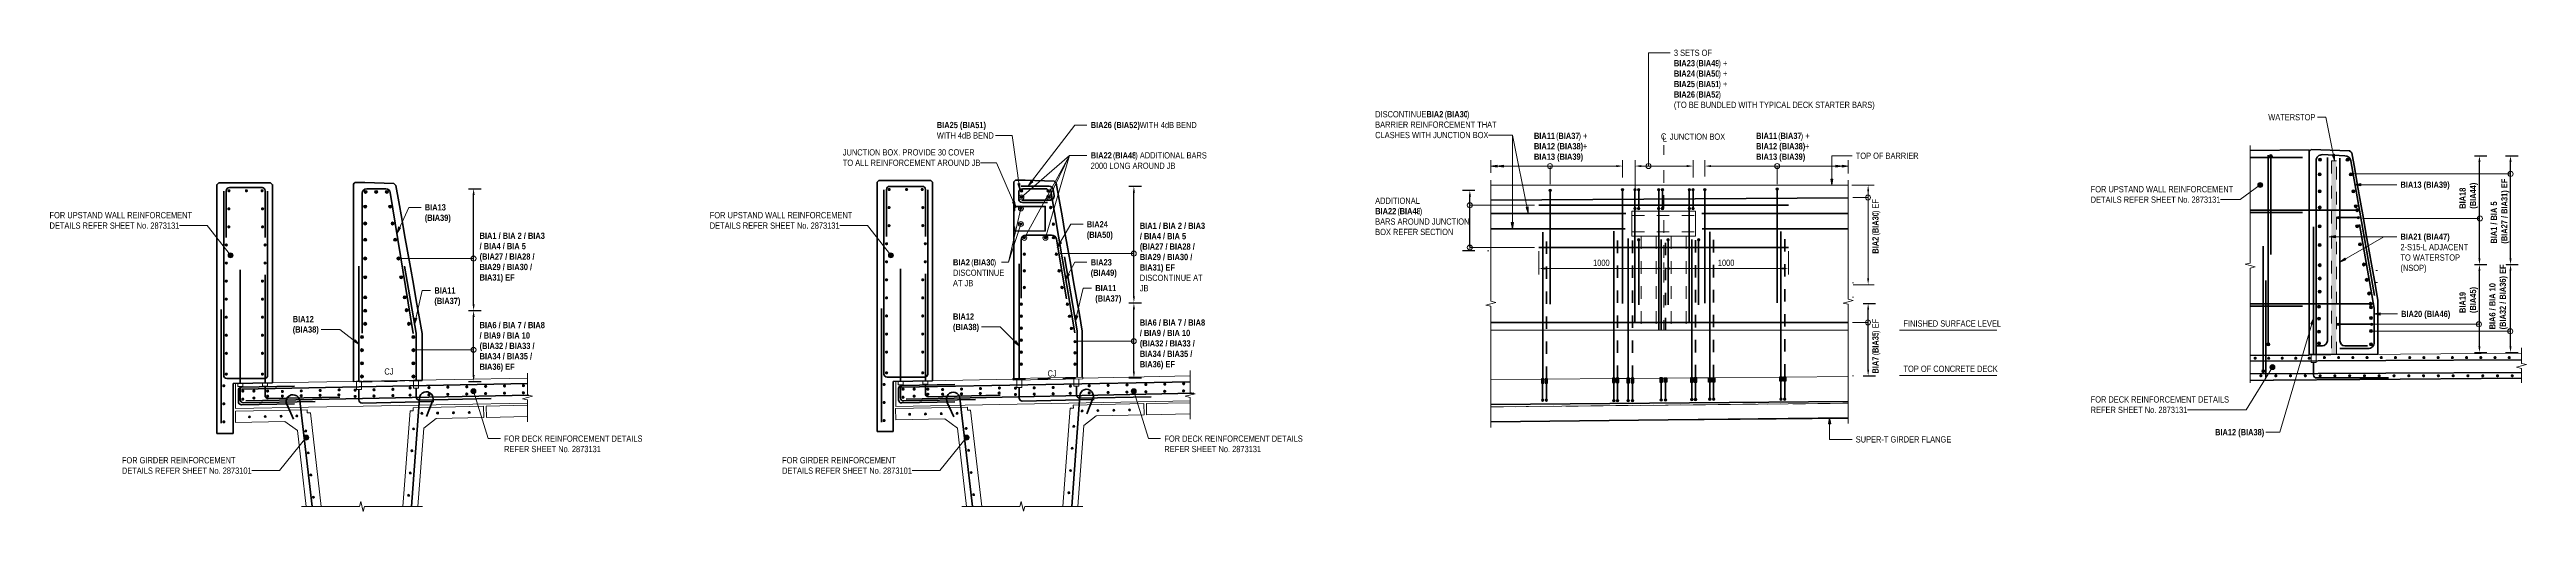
# Model space of a CAD drawing. Header units: metres. Extents: x -1213.9 to -1194, y 2.7 to 24.2.
# Drawn here: x -1213.86 to -1194.01, y 20.54 to 24.24 of the extents above; entities outside this region: 3.
import ezdxf

# ---------------------------------------------------------------- set-up
doc = ezdxf.new("R2010")
doc.units = ezdxf.units.M
for name, pattern in [('Hidden - Small', [0.002294, 0.0015, -0.0007938]), ('JacobsCenter', [0.015, 0.009, -0.0015, 0.003, -0.0015]), ('JacobsDash', [0.0045, 0.003, -0.0015])]:
    doc.linetypes.add(name, pattern=pattern)
doc.layers.get('Defpoints').update_dxf_attribs({"color": 41})
for name, color, linetype, lineweight in [('A-ANNO-DIMS', 7, 'Continuous', 9), ('A-ANNO-NOTE', 7, 'Continuous', 9), ('A-DETL', 7, 'Continuous', 13), ('A-DETL-GENF', 7, 'Continuous', 9), ('A-FLOR', 7, 'Continuous', 50), ('A-FLOR-HDLN', 7, 'JacobsDash', 18), ('A-WALL', 7, 'Continuous', 50), ('G-ANNO-TEXT', 7, 'Continuous', 9), ('S-BEAM', 7, 'Continuous', 50), ('S-BEAM-HDLN', 7, 'JacobsDash', 18)]:
    doc.layers.add(name, color=color, linetype=linetype, lineweight=lineweight)
doc.styles.add('Arial Narrow', font='ARIALN.TTF', dxfattribs={"height": 0.05})
doc.styles.add('Arial Narrow_1', font='ARIALN.TTF', dxfattribs={"height": 0.0035})
doc.styles.add('Arial Narrow_2', font='ARIALN.TTF', dxfattribs={"height": 0.005})
doc.styles.add('Arial Narrow_B', font='ARIALNB.TTF', dxfattribs={"height": 0.05})
doc.dimstyles.new('Dimension_Standard_T__mm_', dxfattribs={"dimscale": 0.3048, "dimtxt": 0.051172, "dimasz": 0.164042, "dimexe": 0.15748, "dimexo": 0.098425, "dimgap": 0.065617, "dimtad": 1, "dimdec": 0, "dimlfac": 1000, "dimzin": 0, "dimdsep": 46, "dimtxsty": 'Arial Narrow', "dimsah": 1, "dimcen": 0.09, "dimaunit": 1, "dimadec": 4, "dimazin": 0, "dimtfac": 1, "dimtdec": 4, "dimtix": 1, "dimtmove": 0, "dimatfit": 3, "dimfxl": 1, "dimtvp": 1, "dimtolj": 1, "dimtzin": 0, "dimlwd": 18, "dimlwe": 18, "dimarcsym": 2})
doc.dimstyles.new('Dimension_Standard_T__mm__No_Text', dxfattribs={"dimscale": 0.3048, "dimtxt": 0.18, "dimasz": 0.164042, "dimexe": 0.15748, "dimexo": 0.098425, "dimgap": 0.098425, "dimtad": 1, "dimdec": 0, "dimlfac": 1000, "dimzin": 0, "dimdsep": 46, "dimtxsty": 'Arial Narrow', "dimsah": 1, "dimcen": 0.09, "dimaunit": 1, "dimadec": 4, "dimazin": 0, "dimtfac": 1, "dimtdec": 4, "dimtix": 1, "dimtmove": 0, "dimatfit": 3, "dimfxl": 1, "dimtvp": 1, "dimtfill": 1, "dimtolj": 1, "dimtzin": 0, "dimlwd": 18, "dimlwe": 18, "dimarcsym": 2})
doc.dimstyles.new('Dimension_Standard_T_REO', dxfattribs={"dimscale": 0.3048, "dimtxt": 0.051172, "dimasz": 0.164042, "dimexe": 0.19685, "dimexo": 0.0625, "dimgap": 0.065617, "dimtad": 1, "dimdec": 0, "dimlfac": 1000, "dimzin": 0, "dimdsep": 46, "dimtxsty": 'Standard', "dimsah": 1, "dimcen": 0.09, "dimaunit": 1, "dimadec": 4, "dimazin": 0, "dimtfac": 1, "dimtdec": 4, "dimtix": 1, "dimtmove": 0, "dimatfit": 3, "dimfxl": 0.19685, "dimfxlon": 1, "dimtvp": 1, "dimtolj": 1, "dimtzin": 0, "dimlwd": 25, "dimlwe": 25, "dimarcsym": 2})
doc.dimstyles.new('Dimension_Standard_T_REO_1', dxfattribs={"dimscale": 0.3048, "dimtxt": 0.051172, "dimasz": 0.164042, "dimexe": 0.19685, "dimexo": 0.0625, "dimgap": 0.065617, "dimtad": 1, "dimdec": 0, "dimlfac": 1000, "dimzin": 0, "dimdsep": 46, "dimtxsty": 'Arial Narrow', "dimsah": 1, "dimcen": 0.09, "dimaunit": 1, "dimadec": 4, "dimazin": 0, "dimtfac": 1, "dimtdec": 4, "dimtix": 1, "dimtmove": 0, "dimatfit": 3, "dimfxl": 0.19685, "dimfxlon": 1, "dimtvp": 1, "dimtolj": 1, "dimtzin": 0, "dimlwd": 25, "dimlwe": 25, "dimarcsym": 2})

msp = doc.modelspace()

# ---------------------------------------------------------------- texts
at = {"layer": 'G-ANNO-TEXT', "char_height": 0.05, "attachment_point": 1, "bg_fill": 3, "box_fill_scale": 1, "bg_fill_color": 256, "bg_fill_transparency": 0}
for s, insert, style in [('DISCONTINUE ', (-1203.2363, 23.7449), 'Arial Narrow'), ('BIA11 ', (-1200.184, 23.5717), 'Arial Narrow_B'), ('ADDITIONAL', (-1203.2363, 23.0523), 'Arial Narrow'), ('BIA1 / BIA 2 / BIA3 ', (-1205.1224, 22.8518), 'Arial Narrow_B'), ('BIA2', (-1206.6196, 22.559), 'Arial Narrow_B'), ('FOR GIRDER REINFORCEMENT ', (-1213.2798, 20.9743), 'Arial Narrow'), ('FOR GIRDER REINFORCEMENT ', (-1207.9888, 20.9743), 'Arial Narrow')]:
    msp.add_mtext(s, dxfattribs=dict(at, insert=insert, style=style))
at = {"layer": 'G-ANNO-TEXT', "char_height": 0.05, "attachment_point": 1, "rotation": 90, "style": 'Arial Narrow_B', "bg_fill": 3, "box_fill_scale": 1, "bg_fill_color": 256, "bg_fill_transparency": 0}
for s, insert in [('BIA2', (-1199.2528, 22.6033)), ('BIA7', (-1199.2528, 21.6435))]:
    msp.add_mtext(s, dxfattribs=dict(at, insert=insert))
at = {"layer": 'G-ANNO-TEXT', "attachment_point": 1, "bg_fill": 3, "box_fill_scale": 1, "bg_fill_color": 256, "bg_fill_true_color": 13158600, "bg_fill_transparency": 0}
for s, insert, char_height, style in [('BIA6 / BIA 7 / BIA8 ', (-1205.1224, 22.0768), 0.05, 'Arial Narrow_B'), ('1.', (-1198.0268, 2.6613), 0.0035, 'Arial Narrow_1')]:
    msp.add_mtext(s, dxfattribs=dict(at, insert=insert, char_height=char_height, style=style))

# ---------------------------------------------------------------- blocks, each defined once
blk = doc.blocks.new('06_SFR_GCT_Girder_SuperT_BR08Edge_CS - Super T - 1815-6266069-DRG-2873185 - SECTION 1')
at = {"layer": 'S-BEAM', "color": 252, "lineweight": 18, "true_color": 0x888888}
for p, q in [((-1210.03, 21.389), (-1210.36, 21.382)), ((-1210.36, 21.382), (-1210.359, 21.292)), ((-1210.359, 21.292), (-1210.03, 21.299))]:
    blk.add_line(p, q, dxfattribs=at)
at = {"layer": 'S-BEAM', "color": 252, "true_color": 0x888888}
blk.add_line((-1210.36, 21.382), (-1210.36, 21.382), dxfattribs=at)
blk = doc.blocks.new('North_Wall - North_Wall-6845343-DRG-2873185 - SECTION 1')
at = {"layer": 'A-WALL', "color": 252, "true_color": 0x888888}
for p, q in [((-1212.504, 23.17), (-1212.519, 23.155)), ((-1212.519, 23.155), (-1212.519, 23.156)), ((-1212.519, 23.155), (-1212.519, 21.163)), ((-1212.504, 23.171), (-1212.504, 23.17)), ((-1212.089, 23.17), (-1212.504, 23.17)), ((-1212.089, 23.17), (-1212.089, 23.171)), ((-1212.074, 23.155), (-1212.089, 23.17)), ((-1212.074, 23.156), (-1212.074, 23.155)), ((-1212.074, 21.569), (-1212.074, 23.155)), ((-1212.389, 21.563), (-1212.074, 21.569)), ((-1212.389, 21.163), (-1212.389, 21.563)), ((-1212.519, 21.163), (-1212.389, 21.163))]:
    blk.add_line(p, q, dxfattribs=at)
blk = doc.blocks.new('S_Det_Reinf_Bar Section_2D Grey - N16-7784504-DRG-2873185 - SECTION 1')
at = {"layer": 'A-DETL-GENF', "true_color": 0x808080}
blk.add_hatch(color=8, dxfattribs=at).paths.add_polyline_path([(-1210.875, 21.317), (-1210.873, 21.317), (-1210.871, 21.318), (-1210.87, 21.32), (-1210.869, 21.321), (-1210.868, 21.323), (-1210.868, 21.325), (-1210.868, 21.327), (-1210.869, 21.329), (-1210.87, 21.331), (-1210.872, 21.332), (-1210.874, 21.333), (-1210.876, 21.333), (-1210.878, 21.333), (-1210.88, 21.332), (-1210.881, 21.331), (-1210.883, 21.329), (-1210.883, 21.327), (-1210.884, 21.325), (-1210.883, 21.323), (-1210.882, 21.321), (-1210.881, 21.319), (-1210.879, 21.318), (-1210.877, 21.317)])
at = {"layer": 'A-DETL-GENF', "color": 8, "lineweight": 18, "true_color": 0x808080}
for start, end in [(1.1458, 181.1458), (181.1458, 1.1458)]:
    blk.add_arc((-1210.876, 21.325), 0.008, start, end, dxfattribs=at)
blk = doc.blocks.new('S_Det_Reinf_Bar Section_2D Grey - N16-6361572-DRG-2873185 - SECTION 1')
at = {"layer": 'A-DETL-GENF', "true_color": 0x808080}
blk.add_hatch(color=8, dxfattribs=at).paths.add_polyline_path([(-1211.878, 21.297), (-1211.875, 21.297), (-1211.873, 21.299), (-1211.872, 21.3), (-1211.871, 21.301), (-1211.87, 21.303), (-1211.87, 21.305), (-1211.87, 21.307), (-1211.871, 21.309), (-1211.872, 21.311), (-1211.874, 21.312), (-1211.876, 21.313), (-1211.878, 21.313), (-1211.88, 21.313), (-1211.882, 21.312), (-1211.883, 21.311), (-1211.885, 21.309), (-1211.885, 21.307), (-1211.886, 21.305), (-1211.885, 21.303), (-1211.885, 21.301), (-1211.883, 21.299), (-1211.882, 21.298), (-1211.88, 21.297)])
at = {"layer": 'A-DETL-GENF', "color": 8, "lineweight": 18, "true_color": 0x808080}
for start, end in [(1.1458, 181.1458), (181.1458, 1.1458)]:
    blk.add_arc((-1211.878, 21.305), 0.008, start, end, dxfattribs=at)
blk = doc.blocks.new('B_Det_Reinf_Bar Section_2D_Grey - Reo Dot_Scale 25_Section-6572820-DRG-2873185 - SECTION 1')
at = {"layer": 'A-DETL-GENF', "true_color": 0xafafaf}
blk.add_hatch(color=253, dxfattribs=at).paths.add_polyline_path([(-1212.422, 23.094), (-1212.419, 23.095), (-1212.416, 23.096), (-1212.413, 23.098), (-1212.411, 23.101), (-1212.41, 23.104), (-1212.409, 23.107), (-1212.41, 23.11), (-1212.411, 23.113), (-1212.413, 23.116), (-1212.416, 23.118), (-1212.419, 23.119), (-1212.422, 23.119), (-1212.425, 23.119), (-1212.428, 23.118), (-1212.431, 23.116), (-1212.433, 23.113), (-1212.434, 23.11), (-1212.434, 23.107), (-1212.434, 23.104), (-1212.433, 23.101), (-1212.431, 23.098), (-1212.428, 23.096), (-1212.425, 23.095)])
blk = doc.blocks.new('B_Det_Reinf_Bar Section_2D_Grey - Reo Dot_Scale 25_Section-7275914-DRG-2873185 - SECTION 1')
at = {"layer": 'A-DETL-GENF', "true_color": 0xafafaf}
blk.add_hatch(color=253, dxfattribs=at).paths.add_polyline_path([(-1212.157, 23.094), (-1212.154, 23.095), (-1212.151, 23.096), (-1212.148, 23.098), (-1212.146, 23.101), (-1212.145, 23.104), (-1212.144, 23.107), (-1212.145, 23.11), (-1212.146, 23.113), (-1212.148, 23.116), (-1212.151, 23.118), (-1212.154, 23.119), (-1212.157, 23.119), (-1212.16, 23.119), (-1212.163, 23.118), (-1212.166, 23.116), (-1212.168, 23.113), (-1212.169, 23.11), (-1212.169, 23.107), (-1212.169, 23.104), (-1212.168, 23.101), (-1212.166, 23.098), (-1212.163, 23.096), (-1212.16, 23.095)])
blk = doc.blocks.new('T2D-REO-VL - T2D-REO-VL-7787211-DRG-2873185 - SECTION 1')
at = {"layer": 'A-DETL-GENF', "lineweight": 50}
for p, q in [((-1211.354, 21.966), (-1211.354, 23.087)), ((-1211.318, 23.123), (-1211.165, 23.123)), ((-1211.13, 23.093), (-1210.945, 21.963))]:
    blk.add_line(p, q, dxfattribs=at)
for centre, start, end in [((-1211.318, 23.087), 90, 180), ((-1211.165, 23.087), 9.3005, 90)]:
    blk.add_arc(centre, 0.036, start, end, dxfattribs=at)
blk = doc.blocks.new('B_Det_Reinf_Bar Section_2D - Reo Dot_Scale 25_Section-1695670-DRG-2873185 - SECTION 1')
at = {"layer": 'A-DETL-GENF'}
blk.add_hatch(color=256, dxfattribs=at).paths.add_polyline_path([(-1211.327, 23.086), (-1211.324, 23.086), (-1211.321, 23.087), (-1211.319, 23.089), (-1211.317, 23.092), (-1211.315, 23.095), (-1211.315, 23.098), (-1211.316, 23.102), (-1211.317, 23.105), (-1211.319, 23.107), (-1211.321, 23.109), (-1211.324, 23.11), (-1211.327, 23.111), (-1211.331, 23.11), (-1211.334, 23.109), (-1211.336, 23.107), (-1211.338, 23.105), (-1211.34, 23.102), (-1211.34, 23.098), (-1211.34, 23.095), (-1211.338, 23.092), (-1211.336, 23.089), (-1211.334, 23.087), (-1211.331, 23.086)])
for start, end in [(0, 180), (180, 0)]:
    blk.add_arc((-1211.327, 23.098), 0.0125, start, end, dxfattribs=at)
blk = doc.blocks.new('Repeating Detail - Reo Dot_Scale 25_Section-6572820-DRG-2873185 - SECTION 1')
at = {"layer": 'A-DETL-GENF', "true_color": 0xafafaf}
for points in [[(-1211.993, 21.488), (-1211.99, 21.488), (-1211.987, 21.489), (-1211.985, 21.492), (-1211.983, 21.494), (-1211.982, 21.498), (-1211.981, 21.5), (-1211.982, 21.504), (-1211.983, 21.507), (-1211.985, 21.509), (-1211.988, 21.511), (-1211.991, 21.512), (-1211.994, 21.513), (-1211.997, 21.512), (-1212, 21.511), (-1212.003, 21.509), (-1212.005, 21.506), (-1212.006, 21.503), (-1212.006, 21.5), (-1212.006, 21.497), (-1212.004, 21.494), (-1212.002, 21.491), (-1212, 21.489), (-1211.997, 21.488)], [(-1211.842, 21.492), (-1211.839, 21.492), (-1211.836, 21.494), (-1211.833, 21.496), (-1211.831, 21.498), (-1211.83, 21.501), (-1211.83, 21.505), (-1211.83, 21.508), (-1211.831, 21.511), (-1211.834, 21.513), (-1211.836, 21.515), (-1211.839, 21.516), (-1211.842, 21.517), (-1211.846, 21.516), (-1211.849, 21.515), (-1211.851, 21.513), (-1211.853, 21.51), (-1211.854, 21.507), (-1211.855, 21.504), (-1211.854, 21.501), (-1211.853, 21.498), (-1211.851, 21.495), (-1211.848, 21.493), (-1211.845, 21.492)], [(-1211.69, 21.496), (-1211.687, 21.496), (-1211.684, 21.498), (-1211.681, 21.5), (-1211.68, 21.502), (-1211.678, 21.506), (-1211.678, 21.509), (-1211.679, 21.512), (-1211.68, 21.515), (-1211.682, 21.518), (-1211.685, 21.519), (-1211.688, 21.521), (-1211.691, 21.521), (-1211.694, 21.52), (-1211.697, 21.519), (-1211.7, 21.517), (-1211.702, 21.514), (-1211.703, 21.511), (-1211.703, 21.508), (-1211.703, 21.505), (-1211.701, 21.502), (-1211.699, 21.499), (-1211.696, 21.497), (-1211.693, 21.496)], [(-1211.539, 21.5), (-1211.535, 21.501), (-1211.532, 21.502), (-1211.53, 21.504), (-1211.528, 21.507), (-1211.527, 21.51), (-1211.526, 21.513), (-1211.527, 21.516), (-1211.528, 21.519), (-1211.53, 21.522), (-1211.533, 21.524), (-1211.536, 21.525), (-1211.539, 21.525), (-1211.542, 21.525), (-1211.545, 21.523), (-1211.548, 21.521), (-1211.55, 21.519), (-1211.551, 21.515), (-1211.551, 21.512), (-1211.551, 21.509), (-1211.55, 21.506), (-1211.548, 21.503), (-1211.545, 21.502), (-1211.542, 21.5)]]:
    blk.add_hatch(color=253, dxfattribs=at).paths.add_polyline_path(points)
blk = doc.blocks.new('Repeating Detail - Reo Dot_Scale 25_Section-V1-DRG-2873185 - SECTION 1')
at = {"layer": 'A-DETL-GENF', "true_color": 0xafafaf}
for points in [[(-1211.993, 21.45), (-1211.99, 21.451), (-1211.987, 21.452), (-1211.985, 21.454), (-1211.983, 21.457), (-1211.982, 21.46), (-1211.981, 21.463), (-1211.982, 21.466), (-1211.983, 21.469), (-1211.985, 21.472), (-1211.988, 21.474), (-1211.991, 21.475), (-1211.994, 21.475), (-1211.998, 21.475), (-1212, 21.474), (-1212.003, 21.472), (-1212.005, 21.469), (-1212.006, 21.466), (-1212.006, 21.463), (-1212.006, 21.459), (-1212.004, 21.456), (-1212.002, 21.454), (-1212, 21.452), (-1211.997, 21.451)], [(-1211.843, 21.454), (-1211.839, 21.454), (-1211.836, 21.455), (-1211.834, 21.457), (-1211.832, 21.46), (-1211.831, 21.463), (-1211.83, 21.466), (-1211.831, 21.47), (-1211.832, 21.473), (-1211.834, 21.475), (-1211.837, 21.477), (-1211.84, 21.478), (-1211.843, 21.479), (-1211.846, 21.478), (-1211.849, 21.477), (-1211.852, 21.475), (-1211.854, 21.472), (-1211.855, 21.469), (-1211.855, 21.466), (-1211.855, 21.463), (-1211.854, 21.46), (-1211.851, 21.457), (-1211.849, 21.455), (-1211.846, 21.454)], [(-1211.692, 21.457), (-1211.688, 21.457), (-1211.685, 21.459), (-1211.683, 21.461), (-1211.681, 21.463), (-1211.68, 21.466), (-1211.679, 21.47), (-1211.68, 21.473), (-1211.681, 21.476), (-1211.683, 21.478), (-1211.686, 21.48), (-1211.689, 21.481), (-1211.692, 21.482), (-1211.695, 21.481), (-1211.698, 21.48), (-1211.701, 21.477), (-1211.703, 21.475), (-1211.704, 21.472), (-1211.704, 21.469), (-1211.704, 21.466), (-1211.703, 21.463), (-1211.701, 21.46), (-1211.698, 21.458), (-1211.695, 21.457)], [(-1211.541, 21.46), (-1211.537, 21.461), (-1211.534, 21.462), (-1211.532, 21.464), (-1211.53, 21.467), (-1211.529, 21.47), (-1211.528, 21.473), (-1211.529, 21.476), (-1211.53, 21.479), (-1211.532, 21.482), (-1211.535, 21.483), (-1211.538, 21.485), (-1211.541, 21.485), (-1211.544, 21.485), (-1211.547, 21.483), (-1211.55, 21.481), (-1211.552, 21.479), (-1211.553, 21.475), (-1211.553, 21.472), (-1211.553, 21.469), (-1211.552, 21.466), (-1211.55, 21.463), (-1211.547, 21.462), (-1211.544, 21.46)]]:
    blk.add_hatch(color=253, dxfattribs=at).paths.add_polyline_path(points)
blk = doc.blocks.new('Repeating Detail - Reo Dot_Scale 25_Section-V2-DRG-2873185 - SECTION 1')
at = {"layer": 'A-DETL-GENF', "true_color": 0xafafaf}
for points in [[(-1210.97, 21.515), (-1210.967, 21.516), (-1210.964, 21.517), (-1210.961, 21.519), (-1210.959, 21.522), (-1210.958, 21.525), (-1210.958, 21.528), (-1210.958, 21.531), (-1210.96, 21.534), (-1210.962, 21.537), (-1210.964, 21.539), (-1210.967, 21.54), (-1210.971, 21.54), (-1210.974, 21.54), (-1210.977, 21.538), (-1210.979, 21.536), (-1210.981, 21.534), (-1210.982, 21.531), (-1210.983, 21.527), (-1210.982, 21.524), (-1210.981, 21.521), (-1210.979, 21.519), (-1210.976, 21.517), (-1210.973, 21.516)], [(-1210.819, 21.518), (-1210.815, 21.519), (-1210.812, 21.52), (-1210.81, 21.522), (-1210.808, 21.525), (-1210.807, 21.528), (-1210.806, 21.531), (-1210.807, 21.534), (-1210.808, 21.537), (-1210.81, 21.54), (-1210.813, 21.542), (-1210.816, 21.543), (-1210.819, 21.543), (-1210.822, 21.543), (-1210.825, 21.542), (-1210.828, 21.54), (-1210.83, 21.537), (-1210.831, 21.534), (-1210.831, 21.531), (-1210.831, 21.527), (-1210.83, 21.524), (-1210.828, 21.522), (-1210.825, 21.52), (-1210.822, 21.519)], [(-1210.667, 21.522), (-1210.664, 21.522), (-1210.661, 21.523), (-1210.659, 21.525), (-1210.657, 21.528), (-1210.655, 21.531), (-1210.655, 21.534), (-1210.656, 21.538), (-1210.657, 21.541), (-1210.659, 21.544), (-1210.662, 21.545), (-1210.665, 21.546), (-1210.668, 21.547), (-1210.672, 21.546), (-1210.674, 21.545), (-1210.677, 21.543), (-1210.679, 21.54), (-1210.68, 21.537), (-1210.68, 21.534), (-1210.68, 21.531), (-1210.678, 21.528), (-1210.676, 21.525), (-1210.674, 21.523), (-1210.671, 21.522)], [(-1210.516, 21.525), (-1210.513, 21.525), (-1210.51, 21.527), (-1210.507, 21.529), (-1210.505, 21.531), (-1210.504, 21.534), (-1210.504, 21.538), (-1210.504, 21.541), (-1210.506, 21.544), (-1210.508, 21.546), (-1210.51, 21.548), (-1210.513, 21.549), (-1210.517, 21.55), (-1210.52, 21.549), (-1210.523, 21.548), (-1210.525, 21.546), (-1210.527, 21.543), (-1210.528, 21.54), (-1210.529, 21.537), (-1210.528, 21.534), (-1210.527, 21.531), (-1210.525, 21.528), (-1210.522, 21.526), (-1210.519, 21.525)], [(-1210.365, 21.528), (-1210.361, 21.529), (-1210.358, 21.53), (-1210.356, 21.532), (-1210.354, 21.535), (-1210.353, 21.538), (-1210.352, 21.541), (-1210.353, 21.544), (-1210.354, 21.547), (-1210.356, 21.55), (-1210.359, 21.552), (-1210.362, 21.553), (-1210.365, 21.553), (-1210.368, 21.553), (-1210.371, 21.551), (-1210.374, 21.549), (-1210.376, 21.547), (-1210.377, 21.544), (-1210.377, 21.54), (-1210.377, 21.537), (-1210.376, 21.534), (-1210.374, 21.532), (-1210.371, 21.53), (-1210.368, 21.528)], [(-1210.213, 21.531), (-1210.21, 21.532), (-1210.207, 21.533), (-1210.205, 21.535), (-1210.203, 21.538), (-1210.201, 21.541), (-1210.201, 21.544), (-1210.202, 21.547), (-1210.203, 21.55), (-1210.205, 21.553), (-1210.208, 21.555), (-1210.211, 21.556), (-1210.214, 21.556), (-1210.217, 21.556), (-1210.22, 21.554), (-1210.223, 21.552), (-1210.225, 21.55), (-1210.226, 21.547), (-1210.226, 21.543), (-1210.226, 21.54), (-1210.224, 21.537), (-1210.222, 21.535), (-1210.22, 21.533), (-1210.217, 21.532)], [(-1210.062, 21.534), (-1210.059, 21.535), (-1210.056, 21.536), (-1210.053, 21.538), (-1210.051, 21.541), (-1210.05, 21.544), (-1210.05, 21.547), (-1210.05, 21.55), (-1210.052, 21.553), (-1210.054, 21.556), (-1210.056, 21.558), (-1210.059, 21.559), (-1210.063, 21.559), (-1210.066, 21.559), (-1210.069, 21.558), (-1210.071, 21.556), (-1210.073, 21.553), (-1210.074, 21.55), (-1210.075, 21.547), (-1210.074, 21.543), (-1210.073, 21.54), (-1210.071, 21.538), (-1210.068, 21.536), (-1210.065, 21.535)]]:
    blk.add_hatch(color=253, dxfattribs=at).paths.add_polyline_path(points)
blk = doc.blocks.new('Repeating Detail - Reo Dot_Scale 25_Section-V3-DRG-2873185 - SECTION 1')
at = {"layer": 'A-DETL-GENF', "true_color": 0xafafaf}
for points in [[(-1211.41, 21.448), (-1211.407, 21.449), (-1211.404, 21.45), (-1211.402, 21.452), (-1211.4, 21.455), (-1211.399, 21.458), (-1211.398, 21.461), (-1211.399, 21.464), (-1211.4, 21.467), (-1211.402, 21.47), (-1211.405, 21.472), (-1211.408, 21.473), (-1211.411, 21.473), (-1211.414, 21.473), (-1211.417, 21.471), (-1211.42, 21.469), (-1211.422, 21.467), (-1211.423, 21.464), (-1211.423, 21.46), (-1211.423, 21.457), (-1211.421, 21.454), (-1211.419, 21.452), (-1211.417, 21.45), (-1211.414, 21.449)], [(-1211.259, 21.451), (-1211.256, 21.452), (-1211.253, 21.453), (-1211.25, 21.455), (-1211.249, 21.458), (-1211.247, 21.461), (-1211.247, 21.464), (-1211.248, 21.467), (-1211.249, 21.47), (-1211.251, 21.473), (-1211.253, 21.475), (-1211.257, 21.476), (-1211.26, 21.476), (-1211.263, 21.476), (-1211.266, 21.475), (-1211.269, 21.473), (-1211.27, 21.47), (-1211.272, 21.467), (-1211.272, 21.464), (-1211.272, 21.46), (-1211.27, 21.457), (-1211.268, 21.455), (-1211.266, 21.453), (-1211.262, 21.452)], [(-1211.108, 21.455), (-1211.105, 21.455), (-1211.102, 21.456), (-1211.099, 21.458), (-1211.097, 21.461), (-1211.096, 21.464), (-1211.096, 21.467), (-1211.096, 21.471), (-1211.098, 21.474), (-1211.1, 21.476), (-1211.102, 21.478), (-1211.105, 21.479), (-1211.109, 21.48), (-1211.112, 21.479), (-1211.115, 21.478), (-1211.117, 21.476), (-1211.119, 21.473), (-1211.12, 21.47), (-1211.121, 21.467), (-1211.12, 21.464), (-1211.119, 21.461), (-1211.117, 21.458), (-1211.114, 21.456), (-1211.111, 21.455)]]:
    blk.add_hatch(color=253, dxfattribs=at).paths.add_polyline_path(points)
blk = doc.blocks.new('B_Det_Reinf_Bar Section_2D - Reo Dot_Scale 25_Section-V4-DRG-2873185 - SECTION 1')
at = {"layer": 'A-DETL-GENF'}
blk.add_hatch(color=256, dxfattribs=at).paths.add_polyline_path([(-1210.944, 21.714), (-1210.941, 21.714), (-1210.938, 21.715), (-1210.935, 21.717), (-1210.933, 21.72), (-1210.932, 21.723), (-1210.932, 21.727), (-1210.932, 21.729), (-1210.933, 21.732), (-1210.935, 21.735), (-1210.938, 21.737), (-1210.941, 21.738), (-1210.944, 21.739), (-1210.947, 21.738), (-1210.95, 21.737), (-1210.953, 21.735), (-1210.955, 21.732), (-1210.956, 21.729), (-1210.957, 21.726), (-1210.956, 21.723), (-1210.955, 21.72), (-1210.953, 21.717), (-1210.95, 21.715), (-1210.947, 21.714)])
for start, end in [(0, 180), (180, 0)]:
    blk.add_arc((-1210.944, 21.726), 0.0125, start, end, dxfattribs=at)
blk = doc.blocks.new('CS_DET_Rebar Tagging1 - Scale 20-7788397-DRG-2873185 - SECTION 1')
at = {"layer": 'A-DETL-GENF', "lineweight": 13}
blk.add_line((-1210.462, 22.564), (-1211.052, 22.564), dxfattribs=at)
blk.add_circle((-1210.462, 22.564), 0.02, dxfattribs=at)
blk = doc.blocks.new('CS_DET_Rebar Tagging1 - Scale 20-7787746-DRG-2873185 - SECTION 1')
at = {"layer": 'A-DETL-GENF', "lineweight": 13}
blk.add_line((-1210.462, 21.833), (-1210.934, 21.833), dxfattribs=at)
blk.add_circle((-1210.462, 21.833), 0.02, dxfattribs=at)
blk = doc.blocks.new('CS_DET_BreakLine_ViewScale - CS_Std BreakLine-8623494-DRG-2873185 - SECTION 1')
at = {"layer": 'A-DETL-GENF'}
for p, q in [((-1211.375, 20.58), (-1211.84, 20.58)), ((-1211.365, 20.62), (-1211.375, 20.58)), ((-1211.345, 20.54), (-1211.365, 20.62)), ((-1211.335, 20.58), (-1211.345, 20.54)), ((-1210.87, 20.58), (-1211.335, 20.58))]:
    blk.add_line(p, q, dxfattribs=at)
blk = doc.blocks.new('CS_DET_BreakLine_ViewScale - CS_Std BreakLine-8623495-DRG-2873185 - SECTION 1')
at = {"layer": 'A-DETL-GENF'}
for p, q in [((-1210.03, 21.647), (-1210.03, 21.472)), ((-1209.99, 21.462), (-1210.07, 21.442)), ((-1210.07, 21.442), (-1210.03, 21.432)), ((-1210.03, 21.472), (-1209.99, 21.462)), ((-1210.03, 21.432), (-1210.03, 21.257))]:
    blk.add_line(p, q, dxfattribs=at)
blk = doc.blocks.new('06_SFR_GCT_Girder_SuperT_BR08Edge_CS - Super T - 1815-6266069-DRG-2873185 - SECTION 2')
at = {"layer": 'S-BEAM', "color": 252, "lineweight": 18, "true_color": 0x888888}
for p, q in [((-1210.01, 21.41), (-1210.36, 21.403)), ((-1210.36, 21.403), (-1210.359, 21.313)), ((-1210.359, 21.313), (-1210.01, 21.32))]:
    blk.add_line(p, q, dxfattribs=at)
at = {"layer": 'S-BEAM', "color": 252, "true_color": 0x888888}
blk.add_line((-1210.36, 21.403), (-1210.36, 21.403), dxfattribs=at)
blk = doc.blocks.new('North_Wall - North_Wall-6845343-DRG-2873185 - SECTION 2')
at = {"layer": 'A-WALL', "color": 252, "true_color": 0x888888}
for p, q in [((-1212.504, 23.19), (-1212.519, 23.175)), ((-1212.519, 23.175), (-1212.519, 21.179)), ((-1212.519, 23.175), (-1212.519, 23.175)), ((-1212.089, 23.19), (-1212.504, 23.19)), ((-1212.504, 23.19), (-1212.504, 23.19)), ((-1212.074, 23.175), (-1212.089, 23.19)), ((-1212.089, 23.19), (-1212.089, 23.19)), ((-1212.074, 21.586), (-1212.074, 23.175)), ((-1212.074, 23.175), (-1212.074, 23.175)), ((-1212.389, 21.579), (-1212.074, 21.586)), ((-1212.389, 21.179), (-1212.389, 21.579)), ((-1212.519, 21.179), (-1212.389, 21.179))]:
    blk.add_line(p, q, dxfattribs=at)
blk = doc.blocks.new('B_Det_Reinf_Bar Section_2D_Grey - Reo Dot_Scale 25_Section-6572820-DRG-2873185 - SECTION 2')
at = {"layer": 'A-DETL-GENF', "true_color": 0xafafaf}
blk.add_hatch(color=253, dxfattribs=at).paths.add_polyline_path([(-1212.422, 23.104), (-1212.419, 23.105), (-1212.416, 23.106), (-1212.413, 23.108), (-1212.411, 23.111), (-1212.41, 23.114), (-1212.409, 23.117), (-1212.41, 23.12), (-1212.411, 23.123), (-1212.413, 23.126), (-1212.416, 23.128), (-1212.419, 23.129), (-1212.422, 23.129), (-1212.425, 23.129), (-1212.428, 23.128), (-1212.431, 23.126), (-1212.433, 23.123), (-1212.434, 23.12), (-1212.434, 23.117), (-1212.434, 23.114), (-1212.433, 23.111), (-1212.431, 23.108), (-1212.428, 23.106), (-1212.425, 23.105)])
blk = doc.blocks.new('B_Det_Reinf_Bar Section_2D_Grey - Reo Dot_Scale 25_Section-7275914-DRG-2873185 - SECTION 2')
at = {"layer": 'A-DETL-GENF', "true_color": 0xafafaf}
blk.add_hatch(color=253, dxfattribs=at).paths.add_polyline_path([(-1212.157, 23.104), (-1212.154, 23.105), (-1212.151, 23.106), (-1212.148, 23.108), (-1212.146, 23.111), (-1212.145, 23.114), (-1212.144, 23.117), (-1212.145, 23.12), (-1212.146, 23.123), (-1212.148, 23.126), (-1212.151, 23.128), (-1212.154, 23.129), (-1212.157, 23.129), (-1212.16, 23.129), (-1212.163, 23.128), (-1212.166, 23.126), (-1212.168, 23.123), (-1212.169, 23.12), (-1212.169, 23.117), (-1212.169, 23.114), (-1212.167, 23.11), (-1212.166, 23.108), (-1212.163, 23.106), (-1212.16, 23.105)])
blk = doc.blocks.new('Repeating Detail - Reo Dot_Scale 25_Section-6572820-DRG-2873185 - SECTION 2')
at = {"layer": 'A-DETL-GENF', "true_color": 0xafafaf}
for points in [[(-1211.993, 21.503), (-1211.99, 21.503), (-1211.987, 21.504), (-1211.985, 21.507), (-1211.983, 21.509), (-1211.982, 21.512), (-1211.981, 21.515), (-1211.982, 21.519), (-1211.983, 21.522), (-1211.985, 21.524), (-1211.988, 21.526), (-1211.991, 21.527), (-1211.994, 21.528), (-1211.997, 21.527), (-1212, 21.526), (-1212.003, 21.524), (-1212.005, 21.521), (-1212.006, 21.518), (-1212.006, 21.515), (-1212.006, 21.512), (-1212.004, 21.509), (-1212.002, 21.506), (-1212, 21.504), (-1211.997, 21.503)], [(-1211.842, 21.507), (-1211.839, 21.507), (-1211.836, 21.509), (-1211.833, 21.511), (-1211.831, 21.513), (-1211.83, 21.516), (-1211.83, 21.52), (-1211.83, 21.523), (-1211.831, 21.526), (-1211.834, 21.528), (-1211.836, 21.53), (-1211.839, 21.531), (-1211.842, 21.532), (-1211.846, 21.531), (-1211.849, 21.53), (-1211.851, 21.528), (-1211.853, 21.525), (-1211.854, 21.522), (-1211.855, 21.519), (-1211.854, 21.516), (-1211.853, 21.513), (-1211.851, 21.51), (-1211.848, 21.508), (-1211.845, 21.507)], [(-1211.69, 21.511), (-1211.687, 21.511), (-1211.684, 21.513), (-1211.681, 21.515), (-1211.68, 21.517), (-1211.678, 21.521), (-1211.678, 21.524), (-1211.679, 21.527), (-1211.68, 21.53), (-1211.682, 21.533), (-1211.685, 21.534), (-1211.688, 21.536), (-1211.691, 21.536), (-1211.694, 21.535), (-1211.697, 21.534), (-1211.7, 21.532), (-1211.702, 21.529), (-1211.703, 21.526), (-1211.703, 21.523), (-1211.703, 21.52), (-1211.701, 21.517), (-1211.699, 21.514), (-1211.696, 21.512), (-1211.693, 21.511)], [(-1211.539, 21.515), (-1211.535, 21.516), (-1211.532, 21.517), (-1211.53, 21.519), (-1211.528, 21.522), (-1211.527, 21.525), (-1211.526, 21.528), (-1211.527, 21.531), (-1211.528, 21.534), (-1211.53, 21.537), (-1211.533, 21.539), (-1211.536, 21.54), (-1211.539, 21.54), (-1211.542, 21.54), (-1211.545, 21.538), (-1211.548, 21.536), (-1211.55, 21.534), (-1211.551, 21.53), (-1211.551, 21.527), (-1211.551, 21.524), (-1211.55, 21.521), (-1211.548, 21.518), (-1211.545, 21.517), (-1211.542, 21.515)]]:
    blk.add_hatch(color=253, dxfattribs=at).paths.add_polyline_path(points)
blk = doc.blocks.new('Repeating Detail - Reo Dot_Scale 25_Section-V5-DRG-2873185 - SECTION 2')
at = {"layer": 'A-DETL-GENF', "true_color": 0xafafaf}
for points in [[(-1211.993, 21.465), (-1211.99, 21.466), (-1211.987, 21.467), (-1211.985, 21.469), (-1211.983, 21.472), (-1211.982, 21.475), (-1211.981, 21.478), (-1211.982, 21.481), (-1211.983, 21.484), (-1211.985, 21.487), (-1211.988, 21.489), (-1211.991, 21.49), (-1211.994, 21.49), (-1211.997, 21.49), (-1212, 21.489), (-1212.003, 21.487), (-1212.005, 21.484), (-1212.006, 21.481), (-1212.006, 21.478), (-1212.006, 21.474), (-1212.004, 21.471), (-1212.002, 21.469), (-1212, 21.467), (-1211.997, 21.466)], [(-1211.843, 21.469), (-1211.839, 21.469), (-1211.836, 21.47), (-1211.834, 21.472), (-1211.832, 21.475), (-1211.831, 21.478), (-1211.83, 21.481), (-1211.831, 21.485), (-1211.832, 21.488), (-1211.834, 21.49), (-1211.837, 21.492), (-1211.84, 21.493), (-1211.843, 21.494), (-1211.846, 21.493), (-1211.849, 21.492), (-1211.852, 21.49), (-1211.854, 21.487), (-1211.855, 21.484), (-1211.855, 21.481), (-1211.855, 21.478), (-1211.854, 21.475), (-1211.851, 21.472), (-1211.849, 21.47), (-1211.846, 21.469)], [(-1211.692, 21.472), (-1211.688, 21.472), (-1211.685, 21.474), (-1211.683, 21.476), (-1211.681, 21.478), (-1211.68, 21.481), (-1211.679, 21.485), (-1211.68, 21.488), (-1211.681, 21.491), (-1211.683, 21.493), (-1211.686, 21.495), (-1211.689, 21.496), (-1211.692, 21.497), (-1211.695, 21.496), (-1211.698, 21.495), (-1211.701, 21.493), (-1211.703, 21.49), (-1211.704, 21.487), (-1211.704, 21.484), (-1211.704, 21.481), (-1211.703, 21.478), (-1211.701, 21.475), (-1211.698, 21.473), (-1211.695, 21.472)], [(-1211.541, 21.475), (-1211.537, 21.476), (-1211.534, 21.477), (-1211.532, 21.479), (-1211.53, 21.481), (-1211.529, 21.485), (-1211.528, 21.488), (-1211.529, 21.491), (-1211.53, 21.494), (-1211.532, 21.497), (-1211.535, 21.498), (-1211.538, 21.5), (-1211.541, 21.5), (-1211.544, 21.5), (-1211.547, 21.498), (-1211.55, 21.496), (-1211.552, 21.494), (-1211.553, 21.49), (-1211.553, 21.487), (-1211.553, 21.484), (-1211.552, 21.481), (-1211.55, 21.478), (-1211.547, 21.477), (-1211.544, 21.475)]]:
    blk.add_hatch(color=253, dxfattribs=at).paths.add_polyline_path(points)
blk = doc.blocks.new('Repeating Detail - Reo Dot_Scale 25_Section-V6-DRG-2873185 - SECTION 2')
at = {"layer": 'A-DETL-GENF', "true_color": 0xafafaf}
for points in [[(-1210.97, 21.53), (-1210.967, 21.531), (-1210.964, 21.532), (-1210.961, 21.534), (-1210.959, 21.537), (-1210.958, 21.54), (-1210.958, 21.543), (-1210.958, 21.546), (-1210.96, 21.549), (-1210.962, 21.552), (-1210.964, 21.554), (-1210.967, 21.555), (-1210.971, 21.555), (-1210.974, 21.555), (-1210.977, 21.553), (-1210.979, 21.551), (-1210.981, 21.549), (-1210.982, 21.545), (-1210.983, 21.542), (-1210.982, 21.539), (-1210.981, 21.536), (-1210.979, 21.534), (-1210.976, 21.532), (-1210.973, 21.531)], [(-1210.819, 21.533), (-1210.815, 21.534), (-1210.812, 21.535), (-1210.81, 21.537), (-1210.808, 21.54), (-1210.807, 21.543), (-1210.806, 21.546), (-1210.807, 21.549), (-1210.808, 21.552), (-1210.81, 21.555), (-1210.813, 21.557), (-1210.816, 21.558), (-1210.819, 21.558), (-1210.822, 21.558), (-1210.825, 21.557), (-1210.828, 21.555), (-1210.83, 21.552), (-1210.831, 21.549), (-1210.831, 21.545), (-1210.831, 21.542), (-1210.83, 21.539), (-1210.828, 21.537), (-1210.825, 21.535), (-1210.822, 21.534)], [(-1210.667, 21.537), (-1210.664, 21.537), (-1210.661, 21.538), (-1210.659, 21.54), (-1210.657, 21.543), (-1210.655, 21.546), (-1210.655, 21.549), (-1210.656, 21.553), (-1210.657, 21.556), (-1210.659, 21.558), (-1210.662, 21.56), (-1210.665, 21.561), (-1210.668, 21.562), (-1210.671, 21.561), (-1210.674, 21.56), (-1210.677, 21.558), (-1210.679, 21.555), (-1210.68, 21.552), (-1210.68, 21.549), (-1210.679, 21.545), (-1210.678, 21.543), (-1210.676, 21.54), (-1210.674, 21.538), (-1210.671, 21.537)], [(-1210.516, 21.54), (-1210.513, 21.54), (-1210.51, 21.542), (-1210.507, 21.544), (-1210.505, 21.546), (-1210.504, 21.549), (-1210.504, 21.553), (-1210.504, 21.556), (-1210.506, 21.559), (-1210.508, 21.561), (-1210.51, 21.563), (-1210.513, 21.564), (-1210.517, 21.565), (-1210.52, 21.564), (-1210.523, 21.563), (-1210.525, 21.561), (-1210.527, 21.558), (-1210.528, 21.555), (-1210.529, 21.552), (-1210.528, 21.549), (-1210.527, 21.545), (-1210.525, 21.543), (-1210.522, 21.541), (-1210.519, 21.54), (-1210.517, 21.54)], [(-1210.365, 21.543), (-1210.361, 21.544), (-1210.358, 21.545), (-1210.356, 21.547), (-1210.354, 21.55), (-1210.353, 21.553), (-1210.352, 21.556), (-1210.353, 21.559), (-1210.354, 21.562), (-1210.356, 21.565), (-1210.359, 21.567), (-1210.362, 21.568), (-1210.365, 21.568), (-1210.368, 21.568), (-1210.371, 21.566), (-1210.374, 21.564), (-1210.376, 21.562), (-1210.377, 21.559), (-1210.377, 21.555), (-1210.377, 21.552), (-1210.376, 21.549), (-1210.374, 21.547), (-1210.371, 21.545), (-1210.368, 21.543)], [(-1210.213, 21.546), (-1210.21, 21.547), (-1210.207, 21.548), (-1210.205, 21.55), (-1210.203, 21.553), (-1210.201, 21.556), (-1210.201, 21.559), (-1210.202, 21.562), (-1210.203, 21.565), (-1210.205, 21.568), (-1210.208, 21.57), (-1210.211, 21.571), (-1210.214, 21.571), (-1210.217, 21.571), (-1210.22, 21.569), (-1210.223, 21.567), (-1210.225, 21.565), (-1210.226, 21.562), (-1210.226, 21.558), (-1210.226, 21.555), (-1210.224, 21.552), (-1210.222, 21.55), (-1210.22, 21.548), (-1210.217, 21.547)], [(-1210.062, 21.549), (-1210.059, 21.55), (-1210.056, 21.551), (-1210.053, 21.553), (-1210.051, 21.556), (-1210.05, 21.559), (-1210.05, 21.562), (-1210.05, 21.565), (-1210.052, 21.568), (-1210.054, 21.571), (-1210.056, 21.573), (-1210.059, 21.574), (-1210.063, 21.574), (-1210.066, 21.574), (-1210.069, 21.573), (-1210.071, 21.571), (-1210.073, 21.568), (-1210.074, 21.565), (-1210.075, 21.562), (-1210.074, 21.558), (-1210.073, 21.555), (-1210.071, 21.553), (-1210.068, 21.551), (-1210.065, 21.55)]]:
    blk.add_hatch(color=253, dxfattribs=at).paths.add_polyline_path(points)
blk = doc.blocks.new('Repeating Detail - Reo Dot_Scale 25_Section-V7-DRG-2873185 - SECTION 2')
at = {"layer": 'A-DETL-GENF', "true_color": 0xafafaf}
for points in [[(-1210.97, 21.473), (-1210.967, 21.473), (-1210.964, 21.475), (-1210.962, 21.477), (-1210.96, 21.479), (-1210.959, 21.482), (-1210.958, 21.485), (-1210.959, 21.489), (-1210.96, 21.492), (-1210.962, 21.494), (-1210.965, 21.496), (-1210.968, 21.497), (-1210.971, 21.498), (-1210.974, 21.497), (-1210.977, 21.496), (-1210.98, 21.494), (-1210.982, 21.491), (-1210.983, 21.488), (-1210.983, 21.485), (-1210.983, 21.482), (-1210.981, 21.479), (-1210.979, 21.476), (-1210.977, 21.474), (-1210.974, 21.473)], [(-1210.819, 21.476), (-1210.816, 21.476), (-1210.813, 21.478), (-1210.81, 21.48), (-1210.808, 21.482), (-1210.807, 21.485), (-1210.807, 21.489), (-1210.807, 21.492), (-1210.809, 21.495), (-1210.811, 21.497), (-1210.813, 21.499), (-1210.816, 21.501), (-1210.82, 21.501), (-1210.823, 21.5), (-1210.826, 21.499), (-1210.828, 21.497), (-1210.83, 21.494), (-1210.831, 21.491), (-1210.832, 21.488), (-1210.831, 21.485), (-1210.83, 21.482), (-1210.828, 21.479), (-1210.825, 21.477), (-1210.822, 21.476)], [(-1210.668, 21.479), (-1210.665, 21.48), (-1210.662, 21.481), (-1210.659, 21.483), (-1210.657, 21.486), (-1210.656, 21.489), (-1210.656, 21.492), (-1210.656, 21.495), (-1210.657, 21.498), (-1210.659, 21.501), (-1210.662, 21.503), (-1210.665, 21.504), (-1210.668, 21.504), (-1210.671, 21.504), (-1210.674, 21.502), (-1210.677, 21.5), (-1210.679, 21.498), (-1210.68, 21.495), (-1210.681, 21.491), (-1210.68, 21.488), (-1210.679, 21.485), (-1210.677, 21.483), (-1210.674, 21.481), (-1210.671, 21.479)], [(-1210.516, 21.482), (-1210.513, 21.483), (-1210.51, 21.484), (-1210.508, 21.486), (-1210.506, 21.489), (-1210.505, 21.492), (-1210.504, 21.495), (-1210.505, 21.498), (-1210.506, 21.501), (-1210.508, 21.504), (-1210.511, 21.506), (-1210.514, 21.507), (-1210.517, 21.507), (-1210.52, 21.507), (-1210.523, 21.506), (-1210.526, 21.503), (-1210.528, 21.501), (-1210.529, 21.498), (-1210.529, 21.495), (-1210.529, 21.491), (-1210.527, 21.488), (-1210.525, 21.486), (-1210.523, 21.484), (-1210.52, 21.483), (-1210.517, 21.482)], [(-1210.365, 21.486), (-1210.362, 21.486), (-1210.359, 21.487), (-1210.356, 21.489), (-1210.354, 21.492), (-1210.353, 21.495), (-1210.353, 21.498), (-1210.353, 21.502), (-1210.355, 21.505), (-1210.357, 21.507), (-1210.359, 21.509), (-1210.362, 21.51), (-1210.366, 21.511), (-1210.369, 21.51), (-1210.372, 21.509), (-1210.374, 21.507), (-1210.376, 21.504), (-1210.377, 21.501), (-1210.378, 21.498), (-1210.377, 21.495), (-1210.376, 21.492), (-1210.374, 21.489), (-1210.371, 21.487), (-1210.368, 21.486)], [(-1210.214, 21.489), (-1210.211, 21.489), (-1210.208, 21.491), (-1210.205, 21.493), (-1210.203, 21.495), (-1210.202, 21.498), (-1210.202, 21.502), (-1210.202, 21.505), (-1210.203, 21.508), (-1210.205, 21.51), (-1210.208, 21.512), (-1210.211, 21.513), (-1210.214, 21.514), (-1210.218, 21.513), (-1210.22, 21.512), (-1210.223, 21.51), (-1210.225, 21.507), (-1210.226, 21.504), (-1210.227, 21.501), (-1210.226, 21.498), (-1210.225, 21.495), (-1210.223, 21.492), (-1210.22, 21.49), (-1210.217, 21.489)], [(-1210.062, 21.492), (-1210.058, 21.493), (-1210.056, 21.494), (-1210.054, 21.496), (-1210.052, 21.498), (-1210.051, 21.501), (-1210.05, 21.505), (-1210.051, 21.508), (-1210.052, 21.511), (-1210.054, 21.513), (-1210.057, 21.515), (-1210.06, 21.517), (-1210.063, 21.517), (-1210.066, 21.516), (-1210.069, 21.515), (-1210.072, 21.513), (-1210.074, 21.51), (-1210.075, 21.507), (-1210.075, 21.504), (-1210.075, 21.501), (-1210.073, 21.498), (-1210.071, 21.495), (-1210.069, 21.494), (-1210.066, 21.492)]]:
    blk.add_hatch(color=253, dxfattribs=at).paths.add_polyline_path(points)
blk = doc.blocks.new('Repeating Detail - Reo Dot_Scale 25_Section-V8-DRG-2873185 - SECTION 2')
at = {"layer": 'A-DETL-GENF', "true_color": 0xafafaf}
for points in [[(-1211.41, 21.463), (-1211.407, 21.464), (-1211.404, 21.465), (-1211.402, 21.467), (-1211.4, 21.47), (-1211.399, 21.473), (-1211.398, 21.476), (-1211.399, 21.479), (-1211.4, 21.482), (-1211.402, 21.485), (-1211.405, 21.487), (-1211.408, 21.488), (-1211.411, 21.488), (-1211.414, 21.488), (-1211.417, 21.486), (-1211.42, 21.484), (-1211.422, 21.482), (-1211.423, 21.479), (-1211.423, 21.475), (-1211.423, 21.472), (-1211.421, 21.469), (-1211.419, 21.467), (-1211.417, 21.465), (-1211.414, 21.464)], [(-1211.259, 21.466), (-1211.256, 21.467), (-1211.253, 21.468), (-1211.25, 21.47), (-1211.249, 21.473), (-1211.247, 21.476), (-1211.247, 21.479), (-1211.248, 21.482), (-1211.249, 21.485), (-1211.251, 21.488), (-1211.253, 21.49), (-1211.257, 21.491), (-1211.26, 21.491), (-1211.263, 21.491), (-1211.266, 21.49), (-1211.269, 21.488), (-1211.27, 21.485), (-1211.272, 21.482), (-1211.272, 21.479), (-1211.272, 21.475), (-1211.27, 21.472), (-1211.268, 21.47), (-1211.266, 21.468), (-1211.262, 21.467)], [(-1211.108, 21.47), (-1211.105, 21.47), (-1211.102, 21.471), (-1211.099, 21.473), (-1211.097, 21.476), (-1211.096, 21.479), (-1211.096, 21.482), (-1211.096, 21.486), (-1211.098, 21.489), (-1211.1, 21.491), (-1211.102, 21.493), (-1211.105, 21.494), (-1211.109, 21.495), (-1211.112, 21.494), (-1211.115, 21.493), (-1211.117, 21.491), (-1211.119, 21.488), (-1211.12, 21.485), (-1211.121, 21.482), (-1211.12, 21.479), (-1211.119, 21.476), (-1211.117, 21.473), (-1211.114, 21.471), (-1211.111, 21.47)]]:
    blk.add_hatch(color=253, dxfattribs=at).paths.add_polyline_path(points)
blk = doc.blocks.new('S_Det_Reinf_Bar Section_2D Grey - N16-7784504-DRG-2873185 - SECTION 2')
at = {"layer": 'A-DETL-GENF', "true_color": 0x808080}
blk.add_hatch(color=8, dxfattribs=at).paths.add_polyline_path([(-1210.875, 21.337), (-1210.873, 21.337), (-1210.871, 21.338), (-1210.87, 21.34), (-1210.869, 21.341), (-1210.868, 21.343), (-1210.868, 21.345), (-1210.868, 21.347), (-1210.869, 21.349), (-1210.87, 21.351), (-1210.872, 21.352), (-1210.874, 21.353), (-1210.876, 21.353), (-1210.878, 21.353), (-1210.88, 21.352), (-1210.881, 21.351), (-1210.883, 21.349), (-1210.883, 21.347), (-1210.884, 21.345), (-1210.883, 21.343), (-1210.882, 21.341), (-1210.881, 21.339), (-1210.879, 21.338), (-1210.877, 21.337)])
at = {"layer": 'A-DETL-GENF', "color": 8, "lineweight": 18, "true_color": 0x808080}
for start, end in [(1.1458, 181.1458), (181.1458, 1.1458)]:
    blk.add_arc((-1210.876, 21.345), 0.008, start, end, dxfattribs=at)
blk = doc.blocks.new('S_Det_Reinf_Bar Section_2D Grey - N16-V9-DRG-2873185 - SECTION 2')
at = {"layer": 'A-DETL-GENF', "true_color": 0x808080}
blk.add_hatch(color=8, dxfattribs=at).paths.add_polyline_path([(-1210.749, 21.34), (-1210.747, 21.34), (-1210.745, 21.341), (-1210.743, 21.342), (-1210.742, 21.344), (-1210.741, 21.346), (-1210.741, 21.348), (-1210.741, 21.35), (-1210.742, 21.352), (-1210.743, 21.353), (-1210.745, 21.355), (-1210.747, 21.355), (-1210.749, 21.356), (-1210.751, 21.355), (-1210.753, 21.355), (-1210.755, 21.353), (-1210.756, 21.352), (-1210.757, 21.35), (-1210.757, 21.348), (-1210.756, 21.345), (-1210.756, 21.344), (-1210.754, 21.342), (-1210.753, 21.341), (-1210.751, 21.34)])
at = {"layer": 'A-DETL-GENF', "color": 8, "lineweight": 18, "true_color": 0x808080}
for start, end in [(1.1458, 181.1458), (181.1458, 1.1458)]:
    blk.add_arc((-1210.749, 21.348), 0.008, start, end, dxfattribs=at)
blk = doc.blocks.new('S_Det_Reinf_Bar Section_2D Grey - N16-6361572-DRG-2873185 - SECTION 2')
at = {"layer": 'A-DETL-GENF', "true_color": 0x808080}
blk.add_hatch(color=8, dxfattribs=at).paths.add_polyline_path([(-1211.878, 21.317), (-1211.875, 21.317), (-1211.874, 21.318), (-1211.872, 21.32), (-1211.871, 21.321), (-1211.87, 21.323), (-1211.87, 21.325), (-1211.87, 21.327), (-1211.871, 21.329), (-1211.872, 21.331), (-1211.874, 21.332), (-1211.876, 21.333), (-1211.878, 21.333), (-1211.88, 21.333), (-1211.882, 21.332), (-1211.883, 21.331), (-1211.885, 21.329), (-1211.885, 21.327), (-1211.886, 21.325), (-1211.885, 21.323), (-1211.885, 21.321), (-1211.883, 21.319), (-1211.882, 21.318), (-1211.88, 21.317)])
at = {"layer": 'A-DETL-GENF', "color": 8, "lineweight": 18, "true_color": 0x808080}
for start, end in [(1.1458, 181.1458), (181.1458, 1.1458)]:
    blk.add_arc((-1211.878, 21.325), 0.008, start, end, dxfattribs=at)
blk = doc.blocks.new('CS_DET_Rebar Tagging1 - Scale 20-7788397-DRG-2873185 - SECTION 2')
at = {"layer": 'A-DETL-GENF', "lineweight": 13}
blk.add_line((-1210.462, 22.604), (-1211.052, 22.604), dxfattribs=at)
blk.add_circle((-1210.462, 22.604), 0.02, dxfattribs=at)
blk = doc.blocks.new('CS_DET_Rebar Tagging1 - Scale 20-7787746-DRG-2873185 - SECTION 2')
at = {"layer": 'A-DETL-GENF', "lineweight": 13}
blk.add_line((-1210.462, 21.903), (-1210.924, 21.903), dxfattribs=at)
blk.add_circle((-1210.462, 21.903), 0.02, dxfattribs=at)
blk = doc.blocks.new('Repeating Detail - Reo Dot_Scale 20_Section-1695671-DRG-2873185 - SECTION 2')
at = {"layer": 'A-DETL-GENF'}
for points in [[(-1211.149, 23.096), (-1211.146, 23.096), (-1211.144, 23.097), (-1211.142, 23.099), (-1211.14, 23.101), (-1211.139, 23.103), (-1211.138, 23.105), (-1211.138, 23.108), (-1211.139, 23.11), (-1211.14, 23.113), (-1211.142, 23.114), (-1211.144, 23.116), (-1211.147, 23.116), (-1211.149, 23.116), (-1211.152, 23.115), (-1211.154, 23.114), (-1211.156, 23.112), (-1211.157, 23.11), (-1211.158, 23.107), (-1211.158, 23.105), (-1211.157, 23.102), (-1211.156, 23.1), (-1211.154, 23.098), (-1211.151, 23.097)], [(-1211.128, 22.963), (-1211.125, 22.963), (-1211.123, 22.964), (-1211.12, 22.965), (-1211.119, 22.967), (-1211.117, 22.969), (-1211.117, 22.972), (-1211.117, 22.975), (-1211.118, 22.977), (-1211.119, 22.979), (-1211.121, 22.981), (-1211.123, 22.982), (-1211.126, 22.983), (-1211.128, 22.983), (-1211.131, 22.982), (-1211.133, 22.981), (-1211.135, 22.979), (-1211.136, 22.977), (-1211.137, 22.974), (-1211.137, 22.971), (-1211.136, 22.969), (-1211.135, 22.967), (-1211.133, 22.965), (-1211.13, 22.964)], [(-1211.107, 22.83), (-1211.104, 22.83), (-1211.102, 22.83), (-1211.099, 22.832), (-1211.098, 22.834), (-1211.096, 22.836), (-1211.096, 22.839), (-1211.096, 22.841), (-1211.096, 22.844), (-1211.098, 22.846), (-1211.1, 22.848), (-1211.102, 22.849), (-1211.105, 22.85), (-1211.107, 22.849), (-1211.11, 22.849), (-1211.112, 22.847), (-1211.114, 22.845), (-1211.115, 22.843), (-1211.116, 22.841), (-1211.116, 22.838), (-1211.115, 22.836), (-1211.113, 22.833), (-1211.112, 22.832), (-1211.109, 22.83)]]:
    blk.add_hatch(color=256, dxfattribs=at).paths.add_polyline_path(points)
for centre, start, end in [((-1211.148, 23.106), 9, 189), ((-1211.148, 23.106), 189, 9), ((-1211.127, 22.973), 9, 189), ((-1211.127, 22.973), 189, 9), ((-1211.106, 22.84), 9, 189), ((-1211.106, 22.84), 189, 9)]:
    blk.add_arc(centre, 0.01, start, end, dxfattribs=at)
blk = doc.blocks.new('B_Det_Reinf_Bar Section_2D - Reo Dot_Scale 20_Section-1695671-DRG-2873185 - SECTION 2')
at = {"layer": 'A-DETL-GENF'}
blk.add_hatch(color=256, dxfattribs=at).paths.add_polyline_path([(-1211.362, 23.046), (-1211.359, 23.046), (-1211.357, 23.047), (-1211.355, 23.049), (-1211.353, 23.051), (-1211.352, 23.053), (-1211.352, 23.056), (-1211.352, 23.058), (-1211.353, 23.061), (-1211.355, 23.063), (-1211.357, 23.064), (-1211.359, 23.065), (-1211.362, 23.066), (-1211.364, 23.065), (-1211.367, 23.064), (-1211.369, 23.063), (-1211.37, 23.061), (-1211.371, 23.058), (-1211.372, 23.056), (-1211.371, 23.053), (-1211.37, 23.05), (-1211.369, 23.049), (-1211.367, 23.047), (-1211.364, 23.046)])
for start, end in [(0, 180), (180, 0)]:
    blk.add_arc((-1211.362, 23.056), 0.01, start, end, dxfattribs=at)
blk = doc.blocks.new('Repeating Detail - Reo Dot_Scale 20_Section-V10-DRG-2873185 - SECTION 2')
at = {"layer": 'A-DETL-GENF'}
for points in [[(-1211.339, 22.722), (-1211.336, 22.723), (-1211.334, 22.724), (-1211.332, 22.725), (-1211.33, 22.727), (-1211.329, 22.73), (-1211.329, 22.732), (-1211.329, 22.735), (-1211.33, 22.737), (-1211.332, 22.739), (-1211.334, 22.741), (-1211.336, 22.742), (-1211.339, 22.742), (-1211.342, 22.742), (-1211.344, 22.741), (-1211.346, 22.739), (-1211.348, 22.737), (-1211.349, 22.735), (-1211.349, 22.732), (-1211.349, 22.73), (-1211.348, 22.727), (-1211.346, 22.725), (-1211.344, 22.724), (-1211.342, 22.723)], [(-1211.339, 22.589), (-1211.336, 22.589), (-1211.334, 22.59), (-1211.332, 22.592), (-1211.33, 22.594), (-1211.329, 22.597), (-1211.329, 22.599), (-1211.329, 22.602), (-1211.33, 22.604), (-1211.332, 22.606), (-1211.334, 22.608), (-1211.336, 22.609), (-1211.339, 22.609), (-1211.342, 22.609), (-1211.344, 22.608), (-1211.346, 22.606), (-1211.348, 22.604), (-1211.349, 22.602), (-1211.349, 22.599), (-1211.349, 22.597), (-1211.348, 22.594), (-1211.346, 22.592), (-1211.344, 22.59), (-1211.342, 22.589)], [(-1211.339, 22.456), (-1211.336, 22.456), (-1211.334, 22.457), (-1211.332, 22.459), (-1211.33, 22.461), (-1211.329, 22.463), (-1211.329, 22.466), (-1211.329, 22.469), (-1211.33, 22.471), (-1211.332, 22.473), (-1211.334, 22.475), (-1211.336, 22.476), (-1211.339, 22.476), (-1211.342, 22.476), (-1211.344, 22.475), (-1211.346, 22.473), (-1211.348, 22.471), (-1211.349, 22.469), (-1211.349, 22.466), (-1211.349, 22.463), (-1211.348, 22.461), (-1211.346, 22.459), (-1211.344, 22.457), (-1211.342, 22.456)], [(-1211.339, 22.323), (-1211.336, 22.323), (-1211.334, 22.324), (-1211.332, 22.326), (-1211.33, 22.328), (-1211.329, 22.33), (-1211.329, 22.333), (-1211.329, 22.335), (-1211.33, 22.338), (-1211.332, 22.34), (-1211.334, 22.341), (-1211.336, 22.342), (-1211.339, 22.343), (-1211.342, 22.342), (-1211.344, 22.341), (-1211.346, 22.34), (-1211.348, 22.338), (-1211.349, 22.335), (-1211.349, 22.333), (-1211.349, 22.33), (-1211.348, 22.328), (-1211.346, 22.326), (-1211.344, 22.324), (-1211.342, 22.323)]]:
    blk.add_hatch(color=256, dxfattribs=at).paths.add_polyline_path(points)
for centre, start, end in [((-1211.339, 22.732), 0, 180), ((-1211.339, 22.732), 180, 0), ((-1211.339, 22.599), 0, 180), ((-1211.339, 22.599), 180, 0), ((-1211.339, 22.466), 0, 180), ((-1211.339, 22.466), 180, 0), ((-1211.339, 22.333), 0, 180), ((-1211.339, 22.333), 180, 0)]:
    blk.add_arc(centre, 0.01, start, end, dxfattribs=at)
blk = doc.blocks.new('Repeating Detail - Reo Dot_Scale 20_Section-V11-DRG-2873185 - SECTION 2')
at = {"layer": 'A-DETL-GENF'}
for points in [[(-1211.364, 22.189), (-1211.361, 22.189), (-1211.359, 22.19), (-1211.357, 22.192), (-1211.355, 22.194), (-1211.354, 22.196), (-1211.354, 22.199), (-1211.354, 22.202), (-1211.355, 22.204), (-1211.357, 22.206), (-1211.359, 22.208), (-1211.361, 22.209), (-1211.364, 22.209), (-1211.367, 22.209), (-1211.369, 22.208), (-1211.371, 22.206), (-1211.373, 22.204), (-1211.374, 22.202), (-1211.374, 22.199), (-1211.374, 22.196), (-1211.373, 22.194), (-1211.371, 22.192), (-1211.369, 22.19), (-1211.367, 22.189)], [(-1211.364, 22.093), (-1211.361, 22.093), (-1211.359, 22.094), (-1211.357, 22.096), (-1211.355, 22.098), (-1211.354, 22.1), (-1211.354, 22.103), (-1211.354, 22.106), (-1211.355, 22.108), (-1211.357, 22.11), (-1211.359, 22.112), (-1211.361, 22.113), (-1211.364, 22.113), (-1211.367, 22.113), (-1211.369, 22.112), (-1211.371, 22.11), (-1211.373, 22.108), (-1211.374, 22.106), (-1211.374, 22.103), (-1211.374, 22.1), (-1211.373, 22.098), (-1211.371, 22.096), (-1211.369, 22.094), (-1211.367, 22.093)], [(-1211.364, 21.997), (-1211.361, 21.997), (-1211.359, 21.998), (-1211.357, 22), (-1211.355, 22.002), (-1211.354, 22.004), (-1211.354, 22.007), (-1211.354, 22.01), (-1211.355, 22.012), (-1211.357, 22.014), (-1211.359, 22.016), (-1211.361, 22.017), (-1211.364, 22.017), (-1211.367, 22.017), (-1211.369, 22.016), (-1211.371, 22.014), (-1211.373, 22.012), (-1211.374, 22.01), (-1211.374, 22.007), (-1211.374, 22.004), (-1211.373, 22.002), (-1211.371, 22), (-1211.369, 21.998), (-1211.367, 21.997)], [(-1211.364, 21.901), (-1211.361, 21.901), (-1211.359, 21.902), (-1211.357, 21.904), (-1211.355, 21.906), (-1211.354, 21.908), (-1211.354, 21.911), (-1211.354, 21.914), (-1211.355, 21.916), (-1211.357, 21.918), (-1211.359, 21.92), (-1211.361, 21.921), (-1211.364, 21.921), (-1211.367, 21.921), (-1211.369, 21.92), (-1211.371, 21.918), (-1211.373, 21.916), (-1211.374, 21.914), (-1211.374, 21.911), (-1211.374, 21.908), (-1211.373, 21.906), (-1211.371, 21.904), (-1211.369, 21.902), (-1211.367, 21.901)], [(-1211.364, 21.805), (-1211.361, 21.805), (-1211.359, 21.806), (-1211.357, 21.808), (-1211.355, 21.81), (-1211.354, 21.812), (-1211.354, 21.815), (-1211.354, 21.818), (-1211.355, 21.82), (-1211.357, 21.822), (-1211.359, 21.824), (-1211.361, 21.825), (-1211.364, 21.825), (-1211.367, 21.825), (-1211.369, 21.824), (-1211.371, 21.822), (-1211.373, 21.82), (-1211.374, 21.818), (-1211.374, 21.815), (-1211.374, 21.812), (-1211.373, 21.81), (-1211.371, 21.808), (-1211.369, 21.806), (-1211.367, 21.805)], [(-1211.364, 21.709), (-1211.361, 21.709), (-1211.359, 21.71), (-1211.357, 21.712), (-1211.355, 21.714), (-1211.354, 21.716), (-1211.354, 21.719), (-1211.354, 21.722), (-1211.355, 21.724), (-1211.357, 21.726), (-1211.359, 21.728), (-1211.361, 21.729), (-1211.364, 21.729), (-1211.367, 21.729), (-1211.369, 21.728), (-1211.371, 21.726), (-1211.373, 21.724), (-1211.374, 21.722), (-1211.374, 21.719), (-1211.374, 21.716), (-1211.373, 21.714), (-1211.371, 21.712), (-1211.369, 21.71), (-1211.367, 21.709)]]:
    blk.add_hatch(color=256, dxfattribs=at).paths.add_polyline_path(points)
for centre, start, end in [((-1211.364, 22.199), 0, 180), ((-1211.364, 22.199), 180, 0), ((-1211.364, 22.103), 0, 180), ((-1211.364, 22.103), 180, 0), ((-1211.364, 22.007), 0, 180), ((-1211.364, 22.007), 180, 0), ((-1211.364, 21.911), 0, 180), ((-1211.364, 21.911), 180, 0), ((-1211.364, 21.815), 0, 180), ((-1211.364, 21.815), 180, 0), ((-1211.364, 21.719), 0, 180), ((-1211.364, 21.719), 180, 0)]:
    blk.add_arc(centre, 0.01, start, end, dxfattribs=at)
blk = doc.blocks.new('Repeating Detail - Reo Dot_Scale 20_Section-V12-DRG-2873185 - SECTION 2')
at = {"layer": 'A-DETL-GENF'}
for points in [[(-1211.106, 22.723), (-1211.103, 22.723), (-1211.101, 22.723), (-1211.099, 22.725), (-1211.097, 22.727), (-1211.096, 22.729), (-1211.095, 22.732), (-1211.095, 22.734), (-1211.096, 22.737), (-1211.097, 22.739), (-1211.099, 22.741), (-1211.102, 22.742), (-1211.104, 22.742), (-1211.107, 22.742), (-1211.109, 22.742), (-1211.111, 22.74), (-1211.113, 22.738), (-1211.114, 22.736), (-1211.115, 22.733), (-1211.115, 22.731), (-1211.114, 22.728), (-1211.113, 22.726), (-1211.111, 22.724), (-1211.109, 22.723)], [(-1211.083, 22.589), (-1211.081, 22.589), (-1211.078, 22.59), (-1211.076, 22.591), (-1211.074, 22.593), (-1211.073, 22.596), (-1211.072, 22.598), (-1211.073, 22.601), (-1211.073, 22.603), (-1211.075, 22.606), (-1211.077, 22.607), (-1211.079, 22.609), (-1211.082, 22.609), (-1211.084, 22.609), (-1211.087, 22.608), (-1211.089, 22.607), (-1211.091, 22.605), (-1211.092, 22.603), (-1211.092, 22.6), (-1211.092, 22.598), (-1211.092, 22.595), (-1211.09, 22.593), (-1211.088, 22.591), (-1211.086, 22.59)], [(-1211.061, 22.456), (-1211.058, 22.456), (-1211.056, 22.457), (-1211.053, 22.458), (-1211.052, 22.46), (-1211.05, 22.462), (-1211.05, 22.465), (-1211.05, 22.468), (-1211.051, 22.47), (-1211.052, 22.472), (-1211.054, 22.474), (-1211.056, 22.475), (-1211.059, 22.476), (-1211.061, 22.476), (-1211.064, 22.475), (-1211.066, 22.474), (-1211.068, 22.472), (-1211.069, 22.469), (-1211.07, 22.467), (-1211.07, 22.464), (-1211.069, 22.462), (-1211.067, 22.459), (-1211.066, 22.458), (-1211.063, 22.457)], [(-1211.038, 22.323), (-1211.035, 22.323), (-1211.033, 22.324), (-1211.031, 22.325), (-1211.029, 22.327), (-1211.028, 22.329), (-1211.027, 22.332), (-1211.027, 22.334), (-1211.028, 22.337), (-1211.029, 22.339), (-1211.031, 22.341), (-1211.034, 22.342), (-1211.036, 22.343), (-1211.039, 22.342), (-1211.041, 22.342), (-1211.044, 22.34), (-1211.045, 22.338), (-1211.047, 22.336), (-1211.047, 22.334), (-1211.047, 22.331), (-1211.046, 22.328), (-1211.045, 22.326), (-1211.043, 22.324), (-1211.041, 22.323)]]:
    blk.add_hatch(color=256, dxfattribs=at).paths.add_polyline_path(points)
for centre, start, end in [((-1211.105, 22.732), 9.6442, 189.6442), ((-1211.105, 22.732), 189.6442, 9.6442), ((-1211.082, 22.599), 9.6442, 189.6442), ((-1211.082, 22.599), 189.6442, 9.6442), ((-1211.06, 22.466), 9.6442, 189.6442), ((-1211.06, 22.466), 189.6442, 9.6442), ((-1211.037, 22.333), 9.6442, 189.6442), ((-1211.037, 22.333), 189.6442, 9.6442)]:
    blk.add_arc(centre, 0.01, start, end, dxfattribs=at)
blk = doc.blocks.new('Repeating Detail - Reo Dot_Scale 20_Section-V13-DRG-2873185 - SECTION 2')
at = {"layer": 'A-DETL-GENF'}
for points in [[(-1210.994, 22.189), (-1210.992, 22.189), (-1210.989, 22.19), (-1210.987, 22.191), (-1210.985, 22.193), (-1210.984, 22.196), (-1210.984, 22.198), (-1210.984, 22.201), (-1210.984, 22.203), (-1210.986, 22.205), (-1210.988, 22.207), (-1210.99, 22.208), (-1210.993, 22.209), (-1210.995, 22.209), (-1210.998, 22.208), (-1211, 22.207), (-1211.002, 22.205), (-1211.003, 22.203), (-1211.004, 22.2), (-1211.003, 22.197), (-1211.003, 22.195), (-1211.001, 22.193), (-1210.999, 22.191), (-1210.997, 22.19)], [(-1210.978, 22.092), (-1210.975, 22.092), (-1210.973, 22.093), (-1210.971, 22.094), (-1210.969, 22.096), (-1210.968, 22.099), (-1210.967, 22.101), (-1210.967, 22.104), (-1210.968, 22.106), (-1210.969, 22.108), (-1210.971, 22.11), (-1210.974, 22.111), (-1210.976, 22.112), (-1210.979, 22.112), (-1210.981, 22.111), (-1210.983, 22.11), (-1210.985, 22.108), (-1210.986, 22.105), (-1210.987, 22.103), (-1210.987, 22.1), (-1210.986, 22.098), (-1210.985, 22.096), (-1210.983, 22.094), (-1210.981, 22.093)], [(-1210.961, 21.995), (-1210.959, 21.995), (-1210.956, 21.996), (-1210.954, 21.997), (-1210.952, 21.999), (-1210.951, 22.001), (-1210.951, 22.004), (-1210.951, 22.007), (-1210.951, 22.009), (-1210.953, 22.011), (-1210.955, 22.013), (-1210.957, 22.014), (-1210.96, 22.015), (-1210.962, 22.015), (-1210.965, 22.014), (-1210.967, 22.013), (-1210.969, 22.011), (-1210.97, 22.008), (-1210.971, 22.006), (-1210.97, 22.003), (-1210.97, 22.001), (-1210.968, 21.999), (-1210.966, 21.997), (-1210.964, 21.996)]]:
    blk.add_hatch(color=256, dxfattribs=at).paths.add_polyline_path(points)
for centre, start, end in [((-1210.994, 22.199), 9.6442, 189.6442), ((-1210.994, 22.199), 189.6442, 9.6442), ((-1210.977, 22.102), 9.6442, 189.6442), ((-1210.977, 22.102), 189.6442, 9.6442), ((-1210.961, 22.005), 9.6442, 189.6442), ((-1210.961, 22.005), 189.6442, 9.6442)]:
    blk.add_arc(centre, 0.01, start, end, dxfattribs=at)
blk = doc.blocks.new('Repeating Detail - Reo Dot_Scale 20_Section-V14-DRG-2873185 - SECTION 2')
at = {"layer": 'A-DETL-GENF'}
for points in [[(-1210.933, 21.889), (-1210.93, 21.889), (-1210.928, 21.89), (-1210.926, 21.892), (-1210.924, 21.894), (-1210.923, 21.896), (-1210.923, 21.899), (-1210.923, 21.902), (-1210.924, 21.904), (-1210.926, 21.906), (-1210.928, 21.908), (-1210.93, 21.909), (-1210.933, 21.909), (-1210.936, 21.909), (-1210.938, 21.908), (-1210.94, 21.906), (-1210.942, 21.904), (-1210.943, 21.902), (-1210.943, 21.899), (-1210.943, 21.896), (-1210.942, 21.894), (-1210.94, 21.892), (-1210.938, 21.89), (-1210.936, 21.889)], [(-1210.933, 21.799), (-1210.93, 21.799), (-1210.928, 21.8), (-1210.926, 21.802), (-1210.924, 21.804), (-1210.923, 21.806), (-1210.923, 21.809), (-1210.923, 21.812), (-1210.924, 21.814), (-1210.926, 21.816), (-1210.928, 21.818), (-1210.93, 21.819), (-1210.933, 21.819), (-1210.936, 21.819), (-1210.938, 21.818), (-1210.94, 21.816), (-1210.942, 21.814), (-1210.943, 21.812), (-1210.943, 21.809), (-1210.943, 21.806), (-1210.942, 21.804), (-1210.94, 21.802), (-1210.938, 21.8), (-1210.936, 21.799)], [(-1210.933, 21.709), (-1210.93, 21.709), (-1210.928, 21.71), (-1210.926, 21.712), (-1210.924, 21.714), (-1210.923, 21.716), (-1210.923, 21.719), (-1210.923, 21.722), (-1210.924, 21.724), (-1210.926, 21.726), (-1210.928, 21.728), (-1210.93, 21.729), (-1210.933, 21.729), (-1210.936, 21.729), (-1210.938, 21.728), (-1210.94, 21.726), (-1210.942, 21.724), (-1210.943, 21.722), (-1210.943, 21.719), (-1210.943, 21.716), (-1210.942, 21.714), (-1210.94, 21.712), (-1210.938, 21.71), (-1210.936, 21.709)]]:
    blk.add_hatch(color=256, dxfattribs=at).paths.add_polyline_path(points)
for centre, start, end in [((-1210.933, 21.899), 0, 180), ((-1210.933, 21.899), 180, 0), ((-1210.933, 21.809), 0, 180), ((-1210.933, 21.809), 180, 0), ((-1210.933, 21.719), 0, 180), ((-1210.933, 21.719), 180, 0)]:
    blk.add_arc(centre, 0.01, start, end, dxfattribs=at)
blk = doc.blocks.new('CS_DET_BreakLine_ViewScale - CS_Std BreakLine-8623494-DRG-2873185 - SECTION 2')
at = {"layer": 'A-DETL-GENF'}
for p, q in [((-1211.375, 20.58), (-1211.84, 20.58)), ((-1211.365, 20.62), (-1211.375, 20.58)), ((-1211.346, 20.542), (-1211.365, 20.62)), ((-1211.335, 20.58), (-1211.345, 20.542)), ((-1210.87, 20.58), (-1211.335, 20.58))]:
    blk.add_line(p, q, dxfattribs=at)
blk = doc.blocks.new('CS_DET_BreakLine_ViewScale - CS_Std BreakLine-8623496-DRG-2873185 - SECTION 2')
at = {"layer": 'A-DETL-GENF'}
for p, q in [((-1210.01, 21.667), (-1210.01, 21.492)), ((-1209.97, 21.482), (-1210.05, 21.462)), ((-1210.05, 21.462), (-1210.01, 21.452)), ((-1210.01, 21.492), (-1209.97, 21.482)), ((-1210.01, 21.452), (-1210.01, 21.277))]:
    blk.add_line(p, q, dxfattribs=at)
blk = doc.blocks.new('CS_DET_BreakLine_ViewScale - Std Break-8623503-DRG-2873185 - TYPICAL ELEVATION AT JUNCTION BOX')
at = {"layer": 'A-DETL-GENF'}
for p, q in [((314.643, 22.222), (314.643, 23.192)), ((314.603, 22.192), (314.683, 22.212)), ((314.643, 22.182), (314.603, 22.192)), ((314.683, 22.212), (314.643, 22.222)), ((314.643, 21.212), (314.643, 22.182))]:
    blk.add_line(p, q, dxfattribs=at)
blk = doc.blocks.new('CS_DET_BreakLine_ViewScale - Std Break-8623504-DRG-2873185 - TYPICAL ELEVATION AT JUNCTION BOX')
at = {"layer": 'A-DETL-GENF'}
for p, q in [((317.506, 23.192), (317.506, 22.238)), ((317.506, 22.238), (317.546, 22.228)), ((317.546, 22.228), (317.466, 22.208)), ((317.466, 22.208), (317.506, 22.198)), ((317.506, 22.198), (317.506, 21.243))]:
    blk.add_line(p, q, dxfattribs=at)
blk = doc.blocks.new('CS_DET_Rebar Tagging1 - Scale 20-7792317-DRG-2873185 - TYPICAL ELEVATION AT JUNCTION BOX')
at = {"layer": 'A-DETL-GENF', "lineweight": 13}
blk.add_line((317.664, 23.053), (317.544, 23.053), dxfattribs=at)
blk.add_circle((317.664, 23.053), 0.02, dxfattribs=at)
blk = doc.blocks.new('CS_DET_Rebar Tagging1 - Scale 20-7792318-DRG-2873185 - TYPICAL ELEVATION AT JUNCTION BOX')
at = {"layer": 'A-DETL-GENF', "lineweight": 13}
blk.add_line((316.936, 23.305), (316.936, 23.16), dxfattribs=at)
blk.add_circle((316.936, 23.305), 0.02, dxfattribs=at)
blk = doc.blocks.new('CS_DET_Rebar Tagging1 - Scale 20-7792319-DRG-2873185 - TYPICAL ELEVATION AT JUNCTION BOX')
at = {"layer": 'A-DETL-GENF', "lineweight": 13}
blk.add_line((314.473, 22.991), (314.993, 22.991), dxfattribs=at)
blk.add_circle((314.473, 22.991), 0.02, dxfattribs=at)
blk = doc.blocks.new('CS_DET_Rebar Combined_Grey - Multiple Bar-7797433-DRG-2873185 - TYPICAL ELEVATION AT JUNCTION BOX')
at = {"layer": 'A-DETL-GENF', "true_color": 0xafafaf}
blk.add_hatch(color=253, dxfattribs=at).paths.add_polyline_path([(315.057, 21.421), (315.06, 21.422), (315.062, 21.423), (315.064, 21.424), (315.066, 21.427), (315.067, 21.429), (315.067, 21.431), (315.067, 21.434), (315.066, 21.436), (315.064, 21.438), (315.062, 21.44), (315.06, 21.441), (315.057, 21.441), (315.055, 21.441), (315.052, 21.44), (315.05, 21.438), (315.048, 21.436), (315.047, 21.434), (315.047, 21.431), (315.047, 21.429), (315.048, 21.426), (315.05, 21.424), (315.052, 21.423), (315.055, 21.422)])
at = {"layer": 'A-DETL-GENF', "color": 253, "lineweight": 50, "true_color": 0xafafaf}
blk.add_line((315.057, 21.441), (315.057, 21.566), dxfattribs=at)
at = {"layer": 'A-DETL-GENF', "color": 253, "true_color": 0xafafaf}
for start, end in [(90, 270), (270, 90)]:
    blk.add_arc((315.057, 21.431), 0.01, start, end, dxfattribs=at)
blk = doc.blocks.new('CS_DET_Rebar Combined_Grey - Multiple Bar-7797435-DRG-2873185 - TYPICAL ELEVATION AT JUNCTION BOX')
at = {"layer": 'A-DETL-GENF', "true_color": 0xafafaf}
blk.add_hatch(color=253, dxfattribs=at).paths.add_polyline_path([(315.087, 21.421), (315.09, 21.422), (315.092, 21.423), (315.094, 21.424), (315.096, 21.427), (315.097, 21.429), (315.097, 21.431), (315.097, 21.434), (315.096, 21.436), (315.094, 21.438), (315.092, 21.44), (315.09, 21.441), (315.087, 21.441), (315.085, 21.441), (315.082, 21.44), (315.08, 21.438), (315.078, 21.436), (315.077, 21.434), (315.077, 21.431), (315.077, 21.429), (315.078, 21.426), (315.08, 21.424), (315.082, 21.423), (315.085, 21.422)])
at = {"layer": 'A-DETL-GENF', "color": 253, "lineweight": 50, "true_color": 0xafafaf}
blk.add_line((315.087, 21.441), (315.087, 21.566), dxfattribs=at)
at = {"layer": 'A-DETL-GENF', "color": 253, "true_color": 0xafafaf}
for start, end in [(90, 270), (270, 90)]:
    blk.add_arc((315.087, 21.431), 0.01, start, end, dxfattribs=at)
blk = doc.blocks.new('CS_DET_Rebar Combined - Multiple Bar-7792309-DRG-2873185 - TYPICAL ELEVATION AT JUNCTION BOX')
at = {"layer": 'A-DETL-GENF'}
blk.add_hatch(color=256, dxfattribs=at).paths.add_polyline_path([(315.117, 23.1), (315.12, 23.101), (315.122, 23.102), (315.124, 23.103), (315.126, 23.105), (315.127, 23.108), (315.127, 23.11), (315.127, 23.113), (315.126, 23.115), (315.124, 23.117), (315.122, 23.119), (315.12, 23.12), (315.117, 23.12), (315.115, 23.12), (315.112, 23.119), (315.11, 23.117), (315.108, 23.115), (315.107, 23.113), (315.107, 23.11), (315.107, 23.108), (315.108, 23.105), (315.11, 23.103), (315.112, 23.102), (315.115, 23.101)])
at = {"layer": 'A-DETL-GENF', "lineweight": 50}
blk.add_line((315.117, 22.2), (315.117, 23.1), dxfattribs=at)
at = {"layer": 'A-DETL-GENF'}
for start, end in [(90, 270), (270, 90)]:
    blk.add_arc((315.117, 23.11), 0.01, start, end, dxfattribs=at)
blk = doc.blocks.new('CS_DET_Rebar Combined - Multiple Bar-7792310-DRG-2873185 - TYPICAL ELEVATION AT JUNCTION BOX')
at = {"layer": 'A-DETL-GENF'}
for points in [[(315.797, 23.105), (315.799, 23.106), (315.802, 23.107), (315.804, 23.108), (315.806, 23.11), (315.807, 23.113), (315.807, 23.115), (315.807, 23.118), (315.806, 23.12), (315.804, 23.122), (315.802, 23.124), (315.799, 23.125), (315.797, 23.125), (315.794, 23.125), (315.792, 23.124), (315.79, 23.122), (315.788, 23.12), (315.787, 23.118), (315.787, 23.115), (315.787, 23.113), (315.788, 23.11), (315.79, 23.108), (315.792, 23.107), (315.794, 23.106)], [(315.797, 22.955), (315.799, 22.956), (315.802, 22.957), (315.804, 22.958), (315.806, 22.96), (315.807, 22.963), (315.807, 22.965), (315.807, 22.968), (315.806, 22.97), (315.804, 22.972), (315.802, 22.974), (315.799, 22.975), (315.797, 22.975), (315.794, 22.975), (315.792, 22.974), (315.79, 22.972), (315.788, 22.97), (315.787, 22.968), (315.787, 22.965), (315.787, 22.963), (315.788, 22.96), (315.79, 22.958), (315.792, 22.957), (315.794, 22.956)]]:
    blk.add_hatch(color=256, dxfattribs=at).paths.add_polyline_path(points)
at = {"layer": 'A-DETL-GENF', "lineweight": 50}
blk.add_line((315.797, 22.975), (315.797, 23.105), dxfattribs=at)
at = {"layer": 'A-DETL-GENF'}
for centre, start, end in [((315.797, 23.115), 90, 270), ((315.797, 23.115), 270, 90), ((315.797, 22.965), 90, 270), ((315.797, 22.965), 270, 90)]:
    blk.add_arc(centre, 0.01, start, end, dxfattribs=at)
blk = doc.blocks.new('CS_DET_Rebar Combined - Multiple Bar-7797431-DRG-2873185 - TYPICAL ELEVATION AT JUNCTION BOX')
at = {"layer": 'A-DETL-GENF'}
blk.add_hatch(color=256, dxfattribs=at).paths.add_polyline_path([(315.827, 22.704), (315.829, 22.705), (315.832, 22.706), (315.834, 22.707), (315.836, 22.709), (315.837, 22.712), (315.837, 22.714), (315.837, 22.717), (315.836, 22.719), (315.834, 22.722), (315.832, 22.723), (315.829, 22.724), (315.827, 22.724), (315.824, 22.724), (315.822, 22.723), (315.82, 22.722), (315.818, 22.719), (315.817, 22.717), (315.817, 22.714), (315.817, 22.712), (315.818, 22.709), (315.82, 22.707), (315.822, 22.706), (315.824, 22.705)])
at = {"layer": 'A-DETL-GENF', "lineweight": 50}
blk.add_line((315.827, 22.194), (315.827, 22.704), dxfattribs=at)
at = {"layer": 'A-DETL-GENF'}
for start, end in [(90, 270), (270, 90)]:
    blk.add_arc((315.827, 22.714), 0.01, start, end, dxfattribs=at)
blk = doc.blocks.new('CS_DET_Rebar Combined_Grey - Multiple Bar-7797458-DRG-2873185 - TYPICAL ELEVATION AT JUNCTION BOX')
at = {"layer": 'A-DETL-GENF', "true_color": 0xafafaf}
blk.add_hatch(color=253, dxfattribs=at).paths.add_polyline_path([(315.627, 21.416), (315.629, 21.417), (315.632, 21.418), (315.634, 21.419), (315.636, 21.421), (315.637, 21.424), (315.637, 21.427), (315.637, 21.429), (315.636, 21.431), (315.634, 21.433), (315.632, 21.435), (315.629, 21.436), (315.627, 21.436), (315.624, 21.436), (315.622, 21.435), (315.62, 21.433), (315.618, 21.431), (315.617, 21.429), (315.617, 21.426), (315.617, 21.424), (315.618, 21.421), (315.62, 21.419), (315.622, 21.418), (315.624, 21.417)])
at = {"layer": 'A-DETL-GENF', "color": 253, "lineweight": 50, "true_color": 0xafafaf}
blk.add_line((315.627, 21.436), (315.627, 21.572), dxfattribs=at)
at = {"layer": 'A-DETL-GENF', "color": 253, "true_color": 0xafafaf}
for start, end in [(90, 270), (270, 90)]:
    blk.add_arc((315.627, 21.426), 0.01, start, end, dxfattribs=at)
blk = doc.blocks.new('CS_DET_Rebar Combined_Grey - Multiple Bar-7797457-DRG-2873185 - TYPICAL ELEVATION AT JUNCTION BOX')
at = {"layer": 'A-DETL-GENF', "true_color": 0xafafaf}
blk.add_hatch(color=253, dxfattribs=at).paths.add_polyline_path([(315.657, 21.416), (315.659, 21.417), (315.662, 21.418), (315.664, 21.419), (315.666, 21.421), (315.667, 21.424), (315.667, 21.427), (315.667, 21.429), (315.666, 21.431), (315.664, 21.433), (315.662, 21.435), (315.659, 21.436), (315.657, 21.436), (315.654, 21.436), (315.652, 21.435), (315.65, 21.433), (315.648, 21.431), (315.647, 21.429), (315.647, 21.426), (315.647, 21.424), (315.648, 21.421), (315.65, 21.419), (315.652, 21.418), (315.654, 21.417)])
at = {"layer": 'A-DETL-GENF', "color": 253, "lineweight": 50, "true_color": 0xafafaf}
blk.add_line((315.657, 21.436), (315.657, 21.572), dxfattribs=at)
at = {"layer": 'A-DETL-GENF', "color": 253, "true_color": 0xafafaf}
for start, end in [(90, 270), (270, 90)]:
    blk.add_arc((315.657, 21.426), 0.01, start, end, dxfattribs=at)
blk = doc.blocks.new('CS_DET_Rebar Combined_Grey - Multiple Bar-7797454-DRG-2873185 - TYPICAL ELEVATION AT JUNCTION BOX')
at = {"layer": 'A-DETL-GENF', "true_color": 0xafafaf}
blk.add_hatch(color=253, dxfattribs=at).paths.add_polyline_path([(316.042, 21.422), (316.044, 21.423), (316.047, 21.424), (316.049, 21.425), (316.051, 21.427), (316.052, 21.43), (316.052, 21.432), (316.052, 21.435), (316.051, 21.437), (316.049, 21.44), (316.047, 21.441), (316.044, 21.442), (316.042, 21.442), (316.039, 21.442), (316.037, 21.441), (316.035, 21.44), (316.033, 21.437), (316.032, 21.435), (316.032, 21.432), (316.032, 21.43), (316.034, 21.427), (316.035, 21.425), (316.037, 21.424), (316.039, 21.423)])
at = {"layer": 'A-DETL-GENF', "color": 253, "lineweight": 50, "true_color": 0xafafaf}
blk.add_line((316.042, 21.442), (316.042, 21.574), dxfattribs=at)
at = {"layer": 'A-DETL-GENF', "color": 253, "true_color": 0xafafaf}
for start, end in [(90, 270), (270, 90)]:
    blk.add_arc((316.042, 21.432), 0.01, start, end, dxfattribs=at)
blk = doc.blocks.new('CS_DET_Rebar Combined_Grey - Multiple Bar-V15-DRG-2873185 - TYPICAL ELEVATION AT JUNCTION BOX')
at = {"layer": 'A-DETL-GENF', "true_color": 0xafafaf}
blk.add_hatch(color=253, dxfattribs=at).paths.add_polyline_path([(316.252, 21.426), (316.254, 21.427), (316.257, 21.428), (316.259, 21.429), (316.261, 21.431), (316.262, 21.434), (316.262, 21.436), (316.262, 21.439), (316.261, 21.441), (316.259, 21.443), (316.257, 21.445), (316.254, 21.446), (316.252, 21.446), (316.249, 21.446), (316.247, 21.445), (316.245, 21.443), (316.243, 21.441), (316.242, 21.439), (316.242, 21.436), (316.242, 21.434), (316.243, 21.431), (316.245, 21.429), (316.247, 21.428), (316.249, 21.427)])
at = {"layer": 'A-DETL-GENF', "color": 253, "lineweight": 50, "true_color": 0xafafaf}
blk.add_line((316.252, 21.446), (316.252, 21.574), dxfattribs=at)
at = {"layer": 'A-DETL-GENF', "color": 253, "true_color": 0xafafaf}
for start, end in [(90, 270), (270, 90)]:
    blk.add_arc((316.252, 21.436), 0.01, start, end, dxfattribs=at)
blk = doc.blocks.new('CS_DET_Rebar Combined_Grey - Multiple Bar-7797453-DRG-2873185 - TYPICAL ELEVATION AT JUNCTION BOX')
at = {"layer": 'A-DETL-GENF', "true_color": 0xafafaf}
blk.add_hatch(color=253, dxfattribs=at).paths.add_polyline_path([(316.282, 21.426), (316.284, 21.427), (316.287, 21.428), (316.289, 21.429), (316.291, 21.431), (316.292, 21.434), (316.292, 21.436), (316.292, 21.439), (316.291, 21.441), (316.289, 21.443), (316.287, 21.445), (316.284, 21.446), (316.282, 21.446), (316.279, 21.446), (316.277, 21.445), (316.275, 21.443), (316.273, 21.441), (316.272, 21.439), (316.272, 21.436), (316.272, 21.434), (316.273, 21.431), (316.275, 21.429), (316.277, 21.428), (316.279, 21.427)])
at = {"layer": 'A-DETL-GENF', "color": 253, "lineweight": 50, "true_color": 0xafafaf}
blk.add_line((316.282, 21.446), (316.282, 21.574), dxfattribs=at)
at = {"layer": 'A-DETL-GENF', "color": 253, "true_color": 0xafafaf}
for start, end in [(90, 270), (270, 90)]:
    blk.add_arc((316.282, 21.436), 0.01, start, end, dxfattribs=at)
blk = doc.blocks.new('CS_DET_Rebar Combined_Grey - Multiple Bar-7797451-DRG-2873185 - TYPICAL ELEVATION AT JUNCTION BOX')
at = {"layer": 'A-DETL-GENF', "true_color": 0xafafaf}
blk.add_hatch(color=253, dxfattribs=at).paths.add_polyline_path([(316.427, 21.428), (316.429, 21.428), (316.432, 21.429), (316.434, 21.431), (316.436, 21.433), (316.437, 21.435), (316.437, 21.438), (316.437, 21.44), (316.436, 21.443), (316.434, 21.445), (316.432, 21.447), (316.429, 21.448), (316.427, 21.448), (316.424, 21.448), (316.422, 21.447), (316.42, 21.445), (316.418, 21.443), (316.417, 21.44), (316.417, 21.438), (316.417, 21.435), (316.418, 21.433), (316.42, 21.431), (316.422, 21.429), (316.424, 21.428)])
at = {"layer": 'A-DETL-GENF', "color": 253, "lineweight": 50, "true_color": 0xafafaf}
blk.add_line((316.427, 21.448), (316.427, 21.575), dxfattribs=at)
at = {"layer": 'A-DETL-GENF', "color": 253, "true_color": 0xafafaf}
for start, end in [(90, 270), (270, 90)]:
    blk.add_arc((316.427, 21.438), 0.01, start, end, dxfattribs=at)
blk = doc.blocks.new('CS_DET_Rebar Combined_Grey - Multiple Bar-7797452-DRG-2873185 - TYPICAL ELEVATION AT JUNCTION BOX')
at = {"layer": 'A-DETL-GENF', "true_color": 0xafafaf}
blk.add_hatch(color=253, dxfattribs=at).paths.add_polyline_path([(316.397, 21.428), (316.399, 21.428), (316.402, 21.429), (316.404, 21.431), (316.406, 21.433), (316.407, 21.435), (316.407, 21.438), (316.407, 21.44), (316.406, 21.443), (316.404, 21.445), (316.402, 21.447), (316.399, 21.448), (316.397, 21.448), (316.394, 21.448), (316.392, 21.447), (316.39, 21.445), (316.388, 21.443), (316.387, 21.44), (316.387, 21.438), (316.387, 21.435), (316.388, 21.433), (316.39, 21.431), (316.392, 21.429), (316.394, 21.428)])
at = {"layer": 'A-DETL-GENF', "color": 253, "lineweight": 50, "true_color": 0xafafaf}
blk.add_line((316.397, 21.448), (316.397, 21.573), dxfattribs=at)
at = {"layer": 'A-DETL-GENF', "color": 253, "true_color": 0xafafaf}
for start, end in [(90, 270), (270, 90)]:
    blk.add_arc((316.397, 21.438), 0.01, start, end, dxfattribs=at)
blk = doc.blocks.new('CS_DET_Rebar Combined - Multiple Bar-7792315-DRG-2873185 - TYPICAL ELEVATION AT JUNCTION BOX')
at = {"layer": 'A-DETL-GENF'}
blk.add_hatch(color=256, dxfattribs=at).paths.add_polyline_path([(316.357, 23.106), (316.359, 23.106), (316.362, 23.107), (316.364, 23.108), (316.366, 23.111), (316.367, 23.113), (316.367, 23.116), (316.367, 23.118), (316.366, 23.121), (316.364, 23.123), (316.362, 23.124), (316.359, 23.125), (316.357, 23.126), (316.354, 23.125), (316.352, 23.124), (316.35, 23.123), (316.348, 23.121), (316.347, 23.118), (316.347, 23.116), (316.347, 23.113), (316.348, 23.111), (316.35, 23.108), (316.352, 23.107), (316.354, 23.106)])
at = {"layer": 'A-DETL-GENF', "lineweight": 50}
blk.add_line((316.357, 22.206), (316.357, 23.106), dxfattribs=at)
at = {"layer": 'A-DETL-GENF'}
for start, end in [(90, 270), (270, 90)]:
    blk.add_arc((316.357, 23.116), 0.01, start, end, dxfattribs=at)
blk = doc.blocks.new('CS_DET_Rebar Combined_Grey - Multiple Bar-7797450-DRG-2873185 - TYPICAL ELEVATION AT JUNCTION BOX')
at = {"layer": 'A-DETL-GENF', "true_color": 0xafafaf}
blk.add_hatch(color=253, dxfattribs=at).paths.add_polyline_path([(316.997, 21.428), (316.999, 21.428), (317.002, 21.429), (317.004, 21.431), (317.005, 21.433), (317.006, 21.435), (317.007, 21.438), (317.006, 21.44), (317.005, 21.443), (317.004, 21.445), (317.002, 21.447), (316.999, 21.448), (316.997, 21.448), (316.994, 21.448), (316.992, 21.447), (316.99, 21.445), (316.988, 21.443), (316.987, 21.44), (316.987, 21.438), (316.987, 21.435), (316.988, 21.433), (316.99, 21.431), (316.992, 21.429), (316.994, 21.428)])
at = {"layer": 'A-DETL-GENF', "color": 253, "lineweight": 50, "true_color": 0xafafaf}
blk.add_line((316.997, 21.448), (316.997, 21.581), dxfattribs=at)
at = {"layer": 'A-DETL-GENF', "color": 253, "true_color": 0xafafaf}
for start, end in [(90, 270), (270, 90)]:
    blk.add_arc((316.997, 21.438), 0.01, start, end, dxfattribs=at)
blk = doc.blocks.new('CS_DET_Rebar Combined_Grey - Multiple Bar-7797449-DRG-2873185 - TYPICAL ELEVATION AT JUNCTION BOX')
at = {"layer": 'A-DETL-GENF', "true_color": 0xafafaf}
blk.add_hatch(color=253, dxfattribs=at).paths.add_polyline_path([(316.967, 21.428), (316.969, 21.428), (316.972, 21.429), (316.974, 21.431), (316.975, 21.433), (316.976, 21.435), (316.977, 21.438), (316.976, 21.44), (316.975, 21.443), (316.974, 21.445), (316.972, 21.447), (316.969, 21.448), (316.967, 21.448), (316.964, 21.448), (316.962, 21.447), (316.96, 21.445), (316.958, 21.443), (316.957, 21.44), (316.957, 21.438), (316.957, 21.435), (316.958, 21.433), (316.96, 21.431), (316.962, 21.429), (316.964, 21.428)])
at = {"layer": 'A-DETL-GENF', "color": 253, "lineweight": 50, "true_color": 0xafafaf}
for p, q in [((316.967, 21.616), (316.967, 21.618)), ((316.967, 21.448), (316.967, 21.581))]:
    blk.add_line(p, q, dxfattribs=at)
at = {"layer": 'A-DETL-GENF', "color": 253, "true_color": 0xafafaf}
for start, end in [(90, 270), (270, 90)]:
    blk.add_arc((316.967, 21.438), 0.01, start, end, dxfattribs=at)
blk = doc.blocks.new('CS_DET_Rebar Combined_Grey - Multiple Bar-7797455-DRG-2873185 - TYPICAL ELEVATION AT JUNCTION BOX')
at = {"layer": 'A-DETL-GENF', "true_color": 0xafafaf}
blk.add_hatch(color=253, dxfattribs=at).paths.add_polyline_path([(315.777, 21.416), (315.779, 21.417), (315.782, 21.418), (315.784, 21.419), (315.786, 21.421), (315.787, 21.424), (315.787, 21.427), (315.787, 21.429), (315.786, 21.431), (315.784, 21.433), (315.782, 21.435), (315.779, 21.436), (315.777, 21.436), (315.774, 21.436), (315.772, 21.435), (315.77, 21.433), (315.768, 21.431), (315.767, 21.429), (315.767, 21.426), (315.767, 21.424), (315.768, 21.421), (315.77, 21.419), (315.772, 21.418), (315.774, 21.417)])
at = {"layer": 'A-DETL-GENF', "color": 253, "lineweight": 50, "true_color": 0xafafaf}
for p, q in [((315.777, 21.605), (315.777, 21.606)), ((315.777, 21.436), (315.777, 21.57))]:
    blk.add_line(p, q, dxfattribs=at)
at = {"layer": 'A-DETL-GENF', "color": 253, "true_color": 0xafafaf}
for start, end in [(90, 270), (270, 90)]:
    blk.add_arc((315.777, 21.426), 0.01, start, end, dxfattribs=at)
blk = doc.blocks.new('CS_DET_Rebar Combined_Grey - Multiple Bar-7797456-DRG-2873185 - TYPICAL ELEVATION AT JUNCTION BOX')
at = {"layer": 'A-DETL-GENF', "true_color": 0xafafaf}
blk.add_hatch(color=253, dxfattribs=at).paths.add_polyline_path([(315.742, 21.416), (315.745, 21.416), (315.747, 21.417), (315.749, 21.419), (315.751, 21.421), (315.752, 21.424), (315.752, 21.426), (315.752, 21.429), (315.751, 21.431), (315.749, 21.433), (315.747, 21.435), (315.745, 21.436), (315.742, 21.436), (315.739, 21.436), (315.737, 21.435), (315.735, 21.433), (315.733, 21.431), (315.732, 21.429), (315.732, 21.426), (315.732, 21.424), (315.733, 21.421), (315.735, 21.419), (315.737, 21.417), (315.739, 21.416)])
at = {"layer": 'A-DETL-GENF', "color": 253, "lineweight": 50, "true_color": 0xafafaf}
blk.add_line((315.742, 21.436), (315.742, 21.57), dxfattribs=at)
at = {"layer": 'A-DETL-GENF', "color": 253, "true_color": 0xafafaf}
for start, end in [(90, 270), (270, 90)]:
    blk.add_arc((315.742, 21.426), 0.01, start, end, dxfattribs=at)
blk = doc.blocks.new('CS_DET_Rebar Tagging1 - Scale 20-7792320-DRG-2873185 - TYPICAL ELEVATION AT JUNCTION BOX')
at = {"layer": 'A-DETL-GENF', "lineweight": 13}
blk.add_line((317.664, 22.053), (317.539, 22.053), dxfattribs=at)
blk.add_circle((317.664, 22.053), 0.02, dxfattribs=at)
blk = doc.blocks.new('North_Wall - North_Wall-6845343-DRG-2873185 - SECTION 3')
at = {"layer": 'A-WALL', "color": 252, "true_color": 0x888888}
for p, q in [((340.877, 23.434), (340.404, 23.429)), ((340.877, 21.792), (340.877, 23.434)), ((340.877, 21.792), (340.404, 21.788)), ((340.404, 21.788), (340.877, 21.792))]:
    blk.add_line(p, q, dxfattribs=at)
blk.add_ellipse((339.38, 21.781), major_axis=(1.497, 0.013), ratio=0.020039, start_param=6.243072, end_param=6.245636, dxfattribs=at)
blk = doc.blocks.new('CS_DET_Rebar Combined - Multiple Bar-7797852-DRG-2873185 - SECTION 3')
at = {"layer": 'A-DETL-GENF'}
for points in [[(341.109, 22.028), (341.111, 22.029), (341.114, 22.03), (341.116, 22.031), (341.117, 22.033), (341.118, 22.036), (341.119, 22.038), (341.118, 22.041), (341.117, 22.043), (341.116, 22.045), (341.114, 22.047), (341.111, 22.048), (341.109, 22.048), (341.106, 22.048), (341.104, 22.047), (341.102, 22.045), (341.1, 22.043), (341.099, 22.041), (341.099, 22.038), (341.099, 22.036), (341.1, 22.033), (341.102, 22.031), (341.104, 22.03), (341.106, 22.029)], [(341.378, 22.028), (341.381, 22.029), (341.383, 22.03), (341.386, 22.031), (341.387, 22.033), (341.388, 22.036), (341.388, 22.038), (341.388, 22.041), (341.387, 22.043), (341.386, 22.045), (341.383, 22.047), (341.381, 22.048), (341.378, 22.048), (341.376, 22.048), (341.373, 22.047), (341.371, 22.045), (341.37, 22.043), (341.369, 22.041), (341.368, 22.038), (341.369, 22.036), (341.37, 22.033), (341.371, 22.031), (341.373, 22.03), (341.376, 22.029)]]:
    blk.add_hatch(color=256, dxfattribs=at).paths.add_polyline_path(points)
at = {"layer": 'A-DETL-GENF', "lineweight": 50}
blk.add_line((341.368, 22.038), (341.119, 22.038), dxfattribs=at)
at = {"layer": 'A-DETL-GENF'}
for centre, start, end in [((341.109, 22.038), 0, 180), ((341.109, 22.038), 180, 0), ((341.378, 22.038), 0, 180), ((341.378, 22.038), 180, 0)]:
    blk.add_arc(centre, 0.01, start, end, dxfattribs=at)
blk = doc.blocks.new('Repeating Detail - Reo Dot_Scale 25_Section-6572820-DRG-2873185 - SECTION 3')
at = {"layer": 'A-DETL-GENF', "true_color": 0xafafaf}
for points in [[(340.445, 21.754), (340.448, 21.754), (340.451, 21.755), (340.454, 21.757), (340.456, 21.76), (340.457, 21.763), (340.457, 21.766), (340.457, 21.769), (340.456, 21.772), (340.454, 21.775), (340.451, 21.777), (340.448, 21.778), (340.445, 21.779), (340.442, 21.778), (340.439, 21.777), (340.436, 21.775), (340.434, 21.772), (340.433, 21.769), (340.432, 21.766), (340.433, 21.763), (340.434, 21.76), (340.436, 21.757), (340.439, 21.755), (340.442, 21.754)], [(340.553, 21.754), (340.556, 21.754), (340.56, 21.755), (340.562, 21.757), (340.564, 21.76), (340.565, 21.763), (340.566, 21.766), (340.565, 21.769), (340.564, 21.772), (340.562, 21.775), (340.56, 21.777), (340.556, 21.778), (340.553, 21.779), (340.55, 21.778), (340.547, 21.777), (340.544, 21.775), (340.542, 21.772), (340.541, 21.769), (340.541, 21.766), (340.541, 21.763), (340.542, 21.76), (340.544, 21.757), (340.547, 21.755), (340.55, 21.754)], [(340.662, 21.754), (340.665, 21.754), (340.668, 21.755), (340.67, 21.757), (340.672, 21.76), (340.674, 21.763), (340.674, 21.766), (340.674, 21.769), (340.672, 21.772), (340.67, 21.775), (340.668, 21.777), (340.665, 21.778), (340.662, 21.779), (340.658, 21.778), (340.655, 21.777), (340.653, 21.775), (340.651, 21.772), (340.65, 21.769), (340.649, 21.766), (340.65, 21.763), (340.651, 21.76), (340.653, 21.757), (340.655, 21.755), (340.658, 21.754)], [(340.77, 21.754), (340.773, 21.754), (340.776, 21.755), (340.779, 21.757), (340.781, 21.76), (340.782, 21.763), (340.782, 21.766), (340.782, 21.769), (340.781, 21.772), (340.779, 21.775), (340.776, 21.777), (340.773, 21.778), (340.77, 21.779), (340.767, 21.778), (340.764, 21.777), (340.761, 21.775), (340.759, 21.772), (340.758, 21.769), (340.757, 21.766), (340.758, 21.763), (340.759, 21.76), (340.761, 21.757), (340.764, 21.755), (340.768, 21.754)], [(340.878, 21.754), (340.881, 21.754), (340.885, 21.755), (340.887, 21.757), (340.889, 21.76), (340.89, 21.763), (340.891, 21.766), (340.89, 21.769), (340.889, 21.772), (340.887, 21.775), (340.885, 21.777), (340.881, 21.778), (340.878, 21.779), (340.875, 21.778), (340.872, 21.777), (340.869, 21.775), (340.867, 21.772), (340.866, 21.769), (340.866, 21.766), (340.866, 21.763), (340.867, 21.76), (340.869, 21.757), (340.872, 21.755), (340.875, 21.754)]]:
    blk.add_hatch(color=253, dxfattribs=at).paths.add_polyline_path(points)
blk = doc.blocks.new('Repeating Detail - Reo Dot_Scale 25_Section-V16-DRG-2873185 - SECTION 3')
at = {"layer": 'A-DETL-GENF', "true_color": 0xafafaf}
for points in [[(340.491, 21.613), (340.494, 21.614), (340.497, 21.615), (340.5, 21.617), (340.502, 21.619), (340.503, 21.622), (340.504, 21.626), (340.503, 21.629), (340.502, 21.632), (340.5, 21.634), (340.497, 21.636), (340.494, 21.638), (340.491, 21.638), (340.488, 21.638), (340.485, 21.636), (340.482, 21.634), (340.48, 21.632), (340.479, 21.629), (340.479, 21.626), (340.479, 21.622), (340.481, 21.619), (340.482, 21.617), (340.485, 21.615), (340.488, 21.614)], [(340.61, 21.613), (340.613, 21.614), (340.616, 21.615), (340.619, 21.617), (340.621, 21.619), (340.622, 21.622), (340.622, 21.626), (340.622, 21.629), (340.621, 21.632), (340.619, 21.634), (340.616, 21.636), (340.613, 21.638), (340.61, 21.638), (340.606, 21.638), (340.603, 21.636), (340.601, 21.634), (340.599, 21.632), (340.598, 21.629), (340.597, 21.626), (340.598, 21.622), (340.599, 21.619), (340.601, 21.617), (340.603, 21.615), (340.606, 21.614)], [(340.728, 21.613), (340.731, 21.614), (340.734, 21.615), (340.737, 21.617), (340.739, 21.619), (340.74, 21.622), (340.741, 21.626), (340.74, 21.629), (340.739, 21.632), (340.737, 21.634), (340.734, 21.636), (340.731, 21.638), (340.728, 21.638), (340.725, 21.638), (340.722, 21.636), (340.719, 21.634), (340.717, 21.632), (340.716, 21.629), (340.716, 21.626), (340.716, 21.622), (340.717, 21.619), (340.719, 21.617), (340.722, 21.615), (340.725, 21.614)], [(340.847, 21.613), (340.85, 21.614), (340.853, 21.615), (340.855, 21.617), (340.857, 21.619), (340.859, 21.622), (340.859, 21.626), (340.859, 21.629), (340.857, 21.632), (340.855, 21.634), (340.853, 21.636), (340.85, 21.638), (340.847, 21.638), (340.843, 21.638), (340.84, 21.636), (340.838, 21.634), (340.836, 21.632), (340.835, 21.629), (340.834, 21.626), (340.835, 21.622), (340.836, 21.619), (340.838, 21.617), (340.84, 21.615), (340.843, 21.614)], [(340.965, 21.613), (340.968, 21.614), (340.971, 21.615), (340.974, 21.617), (340.976, 21.619), (340.977, 21.622), (340.978, 21.626), (340.977, 21.629), (340.976, 21.632), (340.974, 21.634), (340.971, 21.636), (340.968, 21.638), (340.965, 21.638), (340.962, 21.638), (340.959, 21.636), (340.956, 21.634), (340.954, 21.632), (340.953, 21.629), (340.953, 21.626), (340.953, 21.622), (340.954, 21.619), (340.956, 21.617), (340.959, 21.615), (340.962, 21.614)], [(341.084, 21.613), (341.087, 21.614), (341.09, 21.615), (341.092, 21.617), (341.094, 21.619), (341.096, 21.622), (341.096, 21.626), (341.096, 21.629), (341.094, 21.632), (341.092, 21.634), (341.09, 21.636), (341.087, 21.638), (341.084, 21.638), (341.08, 21.638), (341.077, 21.636), (341.075, 21.634), (341.073, 21.632), (341.072, 21.629), (341.071, 21.626), (341.072, 21.622), (341.073, 21.619), (341.075, 21.617), (341.077, 21.615), (341.08, 21.614)], [(341.202, 21.613), (341.205, 21.614), (341.208, 21.615), (341.211, 21.617), (341.213, 21.619), (341.214, 21.622), (341.215, 21.626), (341.214, 21.629), (341.213, 21.632), (341.211, 21.634), (341.208, 21.636), (341.205, 21.638), (341.202, 21.638), (341.199, 21.638), (341.196, 21.636), (341.193, 21.634), (341.191, 21.632), (341.19, 21.629), (341.19, 21.626), (341.19, 21.622), (341.191, 21.619), (341.193, 21.617), (341.196, 21.615), (341.199, 21.614)], [(341.321, 21.613), (341.324, 21.614), (341.327, 21.615), (341.329, 21.617), (341.331, 21.619), (341.333, 21.622), (341.333, 21.626), (341.333, 21.629), (341.331, 21.632), (341.329, 21.634), (341.327, 21.636), (341.324, 21.638), (341.321, 21.638), (341.317, 21.638), (341.314, 21.636), (341.312, 21.634), (341.31, 21.632), (341.308, 21.629), (341.308, 21.626), (341.308, 21.622), (341.31, 21.619), (341.312, 21.617), (341.314, 21.615), (341.317, 21.614)], [(341.439, 21.613), (341.442, 21.614), (341.445, 21.615), (341.448, 21.617), (341.45, 21.619), (341.451, 21.622), (341.452, 21.626), (341.451, 21.629), (341.45, 21.632), (341.448, 21.634), (341.445, 21.636), (341.442, 21.638), (341.439, 21.638), (341.436, 21.638), (341.433, 21.636), (341.43, 21.634), (341.428, 21.632), (341.427, 21.629), (341.427, 21.626), (341.427, 21.622), (341.428, 21.619), (341.43, 21.617), (341.433, 21.615), (341.436, 21.614)], [(341.558, 21.613), (341.561, 21.614), (341.564, 21.615), (341.566, 21.617), (341.568, 21.619), (341.57, 21.622), (341.57, 21.626), (341.57, 21.629), (341.568, 21.632), (341.566, 21.634), (341.564, 21.636), (341.561, 21.638), (341.558, 21.638), (341.554, 21.638), (341.551, 21.636), (341.549, 21.634), (341.547, 21.632), (341.545, 21.629), (341.545, 21.626), (341.545, 21.622), (341.547, 21.619), (341.549, 21.617), (341.551, 21.615), (341.554, 21.614)], [(341.676, 21.613), (341.679, 21.614), (341.682, 21.615), (341.685, 21.617), (341.687, 21.619), (341.688, 21.622), (341.689, 21.626), (341.688, 21.629), (341.687, 21.632), (341.685, 21.634), (341.682, 21.636), (341.679, 21.638), (341.676, 21.638), (341.673, 21.638), (341.67, 21.636), (341.667, 21.634), (341.665, 21.632), (341.664, 21.629), (341.664, 21.626), (341.664, 21.622), (341.665, 21.619), (341.667, 21.617), (341.67, 21.615), (341.673, 21.614)], [(341.794, 21.613), (341.798, 21.614), (341.801, 21.615), (341.803, 21.617), (341.805, 21.619), (341.807, 21.622), (341.807, 21.626), (341.807, 21.629), (341.805, 21.632), (341.803, 21.634), (341.801, 21.636), (341.798, 21.638), (341.794, 21.638), (341.791, 21.638), (341.788, 21.636), (341.786, 21.634), (341.784, 21.632), (341.782, 21.629), (341.782, 21.626), (341.782, 21.622), (341.784, 21.619), (341.786, 21.617), (341.788, 21.615), (341.791, 21.614)], [(341.913, 21.613), (341.916, 21.614), (341.919, 21.615), (341.922, 21.617), (341.924, 21.619), (341.925, 21.622), (341.925, 21.626), (341.925, 21.629), (341.924, 21.632), (341.922, 21.634), (341.919, 21.636), (341.915, 21.638), (341.913, 21.638), (341.91, 21.638), (341.907, 21.636), (341.904, 21.634), (341.902, 21.632), (341.901, 21.629), (341.9, 21.626), (341.901, 21.622), (341.902, 21.619), (341.904, 21.617), (341.907, 21.615), (341.91, 21.614)], [(342.031, 21.613), (342.035, 21.614), (342.038, 21.615), (342.04, 21.617), (342.042, 21.619), (342.044, 21.622), (342.044, 21.626), (342.044, 21.629), (342.042, 21.632), (342.04, 21.634), (342.038, 21.636), (342.035, 21.638), (342.031, 21.638), (342.028, 21.638), (342.025, 21.636), (342.023, 21.634), (342.021, 21.632), (342.019, 21.629), (342.019, 21.626), (342.019, 21.622), (342.021, 21.619), (342.023, 21.617), (342.025, 21.615), (342.028, 21.614)], [(342.15, 21.613), (342.153, 21.614), (342.156, 21.615), (342.159, 21.617), (342.161, 21.619), (342.162, 21.622), (342.162, 21.626), (342.162, 21.629), (342.161, 21.632), (342.159, 21.634), (342.156, 21.636), (342.153, 21.638), (342.15, 21.638), (342.147, 21.638), (342.144, 21.636), (342.141, 21.634), (342.139, 21.632), (342.138, 21.629), (342.137, 21.626), (342.138, 21.622), (342.139, 21.619), (342.141, 21.617), (342.144, 21.615), (342.147, 21.614)], [(342.268, 21.613), (342.272, 21.614), (342.275, 21.615), (342.277, 21.617), (342.279, 21.619), (342.28, 21.622), (342.281, 21.626), (342.28, 21.629), (342.279, 21.632), (342.277, 21.634), (342.275, 21.636), (342.272, 21.638), (342.268, 21.638), (342.265, 21.638), (342.262, 21.636), (342.26, 21.634), (342.258, 21.632), (342.256, 21.629), (342.256, 21.626), (342.256, 21.622), (342.258, 21.619), (342.26, 21.617), (342.262, 21.615), (342.265, 21.614)], [(342.387, 21.613), (342.39, 21.614), (342.393, 21.615), (342.396, 21.617), (342.398, 21.619), (342.399, 21.622), (342.399, 21.626), (342.399, 21.629), (342.398, 21.632), (342.396, 21.634), (342.393, 21.636), (342.39, 21.638), (342.387, 21.638), (342.384, 21.638), (342.381, 21.636), (342.378, 21.634), (342.376, 21.632), (342.375, 21.629), (342.374, 21.626), (342.375, 21.622), (342.376, 21.619), (342.378, 21.617), (342.381, 21.615), (342.384, 21.614)], [(342.505, 21.613), (342.509, 21.614), (342.512, 21.615), (342.514, 21.617), (342.516, 21.619), (342.517, 21.622), (342.518, 21.626), (342.517, 21.629), (342.516, 21.632), (342.514, 21.634), (342.512, 21.636), (342.509, 21.638), (342.505, 21.638), (342.502, 21.638), (342.499, 21.636), (342.497, 21.634), (342.495, 21.632), (342.493, 21.629), (342.493, 21.626), (342.493, 21.622), (342.495, 21.619), (342.497, 21.617), (342.499, 21.615), (342.502, 21.614)]]:
    blk.add_hatch(color=253, dxfattribs=at).paths.add_polyline_path(points)
blk = doc.blocks.new('Repeating Detail - Reo Dot_Scale 25_Section-V17-DRG-2873185 - SECTION 3')
at = {"layer": 'A-DETL-GENF', "true_color": 0xafafaf}
for points in [[(341, 21.759), (341.003, 21.759), (341.006, 21.76), (341.008, 21.762), (341.01, 21.765), (341.012, 21.768), (341.012, 21.771), (341.012, 21.774), (341.01, 21.777), (341.008, 21.78), (341.006, 21.782), (341.003, 21.783), (341, 21.784), (340.996, 21.783), (340.993, 21.782), (340.991, 21.78), (340.989, 21.777), (340.988, 21.774), (340.987, 21.771), (340.988, 21.768), (340.989, 21.765), (340.991, 21.762), (340.993, 21.76), (340.996, 21.759)], [(341.114, 21.759), (341.117, 21.759), (341.12, 21.76), (341.122, 21.762), (341.124, 21.765), (341.126, 21.768), (341.126, 21.771), (341.126, 21.774), (341.124, 21.777), (341.122, 21.78), (341.12, 21.782), (341.117, 21.783), (341.114, 21.784), (341.11, 21.783), (341.107, 21.782), (341.105, 21.78), (341.103, 21.777), (341.102, 21.774), (341.101, 21.771), (341.102, 21.768), (341.103, 21.765), (341.105, 21.762), (341.107, 21.76), (341.11, 21.759)], [(341.228, 21.759), (341.231, 21.759), (341.234, 21.76), (341.236, 21.762), (341.238, 21.765), (341.24, 21.768), (341.24, 21.771), (341.24, 21.774), (341.238, 21.777), (341.236, 21.78), (341.234, 21.782), (341.231, 21.783), (341.228, 21.784), (341.224, 21.783), (341.221, 21.782), (341.219, 21.78), (341.217, 21.777), (341.215, 21.774), (341.215, 21.771), (341.215, 21.768), (341.217, 21.765), (341.219, 21.762), (341.221, 21.76), (341.224, 21.759)], [(341.341, 21.759), (341.345, 21.759), (341.348, 21.76), (341.35, 21.762), (341.352, 21.765), (341.354, 21.768), (341.354, 21.771), (341.354, 21.774), (341.352, 21.777), (341.35, 21.78), (341.348, 21.782), (341.345, 21.783), (341.341, 21.784), (341.338, 21.783), (341.335, 21.782), (341.333, 21.78), (341.331, 21.777), (341.329, 21.774), (341.329, 21.771), (341.329, 21.768), (341.331, 21.765), (341.333, 21.762), (341.335, 21.76), (341.338, 21.759), (341.341, 21.759)], [(341.455, 21.759), (341.459, 21.759), (341.462, 21.76), (341.464, 21.762), (341.466, 21.765), (341.467, 21.768), (341.468, 21.771), (341.467, 21.774), (341.466, 21.777), (341.464, 21.78), (341.462, 21.782), (341.459, 21.783), (341.455, 21.784), (341.452, 21.783), (341.449, 21.782), (341.447, 21.78), (341.445, 21.777), (341.443, 21.774), (341.443, 21.771), (341.443, 21.768), (341.445, 21.765), (341.447, 21.762), (341.449, 21.76), (341.452, 21.759)], [(341.569, 21.759), (341.573, 21.759), (341.576, 21.76), (341.578, 21.762), (341.58, 21.765), (341.581, 21.768), (341.582, 21.771), (341.581, 21.774), (341.58, 21.777), (341.578, 21.78), (341.576, 21.782), (341.573, 21.783), (341.569, 21.784), (341.566, 21.783), (341.563, 21.782), (341.56, 21.78), (341.558, 21.777), (341.557, 21.774), (341.557, 21.771), (341.557, 21.768), (341.558, 21.765), (341.56, 21.762), (341.563, 21.76), (341.566, 21.759)], [(341.683, 21.759), (341.686, 21.759), (341.689, 21.76), (341.692, 21.762), (341.694, 21.765), (341.695, 21.768), (341.696, 21.771), (341.695, 21.774), (341.694, 21.777), (341.692, 21.78), (341.689, 21.782), (341.686, 21.783), (341.683, 21.784), (341.68, 21.783), (341.677, 21.782), (341.674, 21.78), (341.672, 21.777), (341.671, 21.774), (341.671, 21.771), (341.671, 21.768), (341.672, 21.765), (341.674, 21.762), (341.677, 21.76), (341.68, 21.759)], [(341.797, 21.759), (341.8, 21.759), (341.803, 21.76), (341.806, 21.762), (341.808, 21.765), (341.809, 21.768), (341.81, 21.771), (341.809, 21.774), (341.808, 21.777), (341.806, 21.78), (341.803, 21.782), (341.8, 21.783), (341.797, 21.784), (341.794, 21.783), (341.791, 21.782), (341.788, 21.78), (341.786, 21.777), (341.785, 21.774), (341.785, 21.771), (341.785, 21.768), (341.786, 21.765), (341.788, 21.762), (341.791, 21.76), (341.794, 21.759)], [(341.911, 21.759), (341.914, 21.759), (341.917, 21.76), (341.92, 21.762), (341.922, 21.765), (341.923, 21.768), (341.924, 21.771), (341.923, 21.774), (341.922, 21.777), (341.92, 21.78), (341.917, 21.782), (341.914, 21.783), (341.911, 21.784), (341.908, 21.783), (341.905, 21.782), (341.902, 21.78), (341.9, 21.777), (341.899, 21.774), (341.899, 21.771), (341.899, 21.768), (341.9, 21.765), (341.902, 21.762), (341.905, 21.76), (341.908, 21.759)], [(342.025, 21.759), (342.028, 21.759), (342.031, 21.76), (342.034, 21.762), (342.036, 21.765), (342.037, 21.768), (342.038, 21.771), (342.037, 21.774), (342.036, 21.777), (342.034, 21.78), (342.031, 21.782), (342.028, 21.783), (342.025, 21.784), (342.022, 21.783), (342.019, 21.782), (342.016, 21.78), (342.014, 21.777), (342.013, 21.774), (342.013, 21.771), (342.013, 21.768), (342.014, 21.765), (342.016, 21.762), (342.019, 21.76), (342.022, 21.759)], [(342.139, 21.759), (342.142, 21.759), (342.145, 21.76), (342.148, 21.762), (342.15, 21.765), (342.151, 21.768), (342.151, 21.771), (342.151, 21.774), (342.15, 21.777), (342.148, 21.78), (342.145, 21.782), (342.142, 21.783), (342.139, 21.784), (342.136, 21.783), (342.133, 21.782), (342.13, 21.78), (342.128, 21.777), (342.127, 21.774), (342.126, 21.771), (342.127, 21.768), (342.128, 21.765), (342.13, 21.762), (342.133, 21.76), (342.136, 21.759)], [(342.253, 21.759), (342.256, 21.759), (342.259, 21.76), (342.262, 21.762), (342.264, 21.765), (342.265, 21.768), (342.265, 21.771), (342.265, 21.774), (342.264, 21.777), (342.262, 21.78), (342.259, 21.782), (342.256, 21.783), (342.253, 21.784), (342.25, 21.783), (342.247, 21.782), (342.244, 21.78), (342.242, 21.777), (342.241, 21.774), (342.24, 21.771), (342.241, 21.768), (342.242, 21.765), (342.244, 21.762), (342.247, 21.76), (342.25, 21.759)], [(342.367, 21.759), (342.37, 21.759), (342.373, 21.76), (342.376, 21.762), (342.378, 21.765), (342.379, 21.768), (342.379, 21.771), (342.379, 21.774), (342.378, 21.777), (342.376, 21.78), (342.373, 21.782), (342.37, 21.783), (342.367, 21.784), (342.364, 21.783), (342.361, 21.782), (342.358, 21.78), (342.356, 21.777), (342.355, 21.774), (342.354, 21.771), (342.355, 21.768), (342.356, 21.765), (342.358, 21.762), (342.361, 21.76), (342.364, 21.759)], [(342.481, 21.759), (342.484, 21.759), (342.487, 21.76), (342.49, 21.762), (342.492, 21.765), (342.493, 21.768), (342.493, 21.771), (342.493, 21.774), (342.492, 21.777), (342.489, 21.78), (342.487, 21.782), (342.484, 21.783), (342.481, 21.784), (342.477, 21.783), (342.474, 21.782), (342.472, 21.78), (342.47, 21.777), (342.469, 21.774), (342.468, 21.771), (342.469, 21.768), (342.47, 21.765), (342.472, 21.762), (342.474, 21.76), (342.477, 21.759)]]:
    blk.add_hatch(color=253, dxfattribs=at).paths.add_polyline_path(points)
blk = doc.blocks.new('CS_DET_Rebar Combined_Grey - Multiple Bar-7821737-DRG-2873185 - SECTION 3')
at = {"layer": 'A-DETL-GENF', "true_color": 0xafafaf}
blk.add_hatch(color=253, dxfattribs=at).paths.add_polyline_path([(341.263, 22.94), (341.266, 22.94), (341.269, 22.942), (341.271, 22.944), (341.273, 22.946), (341.275, 22.949), (341.275, 22.952), (341.275, 22.956), (341.273, 22.959), (341.271, 22.961), (341.269, 22.963), (341.266, 22.965), (341.263, 22.965), (341.259, 22.965), (341.256, 22.963), (341.254, 22.961), (341.252, 22.959), (341.25, 22.956), (341.25, 22.952), (341.25, 22.949), (341.252, 22.946), (341.254, 22.944), (341.256, 22.942), (341.259, 22.94)])
at = {"layer": 'A-DETL-GENF', "color": 253, "lineweight": 50, "true_color": 0xafafaf}
blk.add_line((341.25, 22.952), (340.404, 22.952), dxfattribs=at)
at = {"layer": 'A-DETL-GENF', "color": 253, "true_color": 0xafafaf}
for start, end in [(360, 180), (180, 360)]:
    blk.add_arc((341.263, 22.952), 0.0125, start, end, dxfattribs=at)
blk = doc.blocks.new('CS_DET_Rebar Combined_Grey - Multiple Bar-7821849-DRG-2873185 - SECTION 3')
at = {"layer": 'A-DETL-GENF', "true_color": 0xafafaf}
blk.add_hatch(color=253, dxfattribs=at).paths.add_polyline_path([(341.37, 22.19), (341.373, 22.19), (341.376, 22.192), (341.379, 22.194), (341.381, 22.196), (341.382, 22.199), (341.382, 22.202), (341.382, 22.206), (341.381, 22.209), (341.379, 22.211), (341.376, 22.213), (341.373, 22.215), (341.37, 22.215), (341.366, 22.215), (341.363, 22.213), (341.361, 22.211), (341.359, 22.209), (341.358, 22.206), (341.357, 22.202), (341.358, 22.199), (341.359, 22.196), (341.361, 22.194), (341.363, 22.192), (341.366, 22.19)])
at = {"layer": 'A-DETL-GENF', "color": 253, "lineweight": 50, "true_color": 0xafafaf}
blk.add_line((341.357, 22.202), (340.404, 22.202), dxfattribs=at)
at = {"layer": 'A-DETL-GENF', "color": 253, "true_color": 0xafafaf}
for start, end in [(360, 180), (180, 360)]:
    blk.add_arc((341.37, 22.202), 0.0125, start, end, dxfattribs=at)
blk = doc.blocks.new('CS_DET_Rebar Combined_Grey - Multiple Bar-7822281-DRG-2873185 - SECTION 3')
at = {"layer": 'A-DETL-GENF', "true_color": 0xafafaf}
blk.add_hatch(color=253, dxfattribs=at).paths.add_polyline_path([(340.57, 23.373), (340.573, 23.373), (340.576, 23.374), (340.579, 23.376), (340.581, 23.379), (340.582, 23.382), (340.583, 23.385), (340.582, 23.388), (340.581, 23.391), (340.579, 23.394), (340.576, 23.396), (340.573, 23.397), (340.57, 23.398), (340.567, 23.397), (340.564, 23.396), (340.561, 23.394), (340.559, 23.391), (340.558, 23.388), (340.558, 23.385), (340.558, 23.382), (340.559, 23.379), (340.561, 23.376), (340.564, 23.374), (340.567, 23.373)])
at = {"layer": 'A-DETL-GENF', "color": 253, "lineweight": 50, "true_color": 0xafafaf}
blk.add_line((340.57, 22.596), (340.57, 23.373), dxfattribs=at)
at = {"layer": 'A-DETL-GENF', "color": 253, "true_color": 0xafafaf}
for start, end in [(90, 270), (270, 90)]:
    blk.add_arc((340.57, 23.385), 0.0125, start, end, dxfattribs=at)
blk = doc.blocks.new('CS_DET_Rebar Combined_Grey - Multiple Bar-7822318-DRG-2873185 - SECTION 3')
at = {"layer": 'A-DETL-GENF', "true_color": 0xafafaf}
blk.add_hatch(color=253, dxfattribs=at).paths.add_polyline_path([(340.55, 21.865), (340.553, 21.865), (340.556, 21.866), (340.559, 21.868), (340.561, 21.871), (340.562, 21.874), (340.563, 21.877), (340.562, 21.88), (340.561, 21.883), (340.559, 21.886), (340.556, 21.888), (340.553, 21.889), (340.55, 21.89), (340.547, 21.889), (340.544, 21.888), (340.541, 21.886), (340.539, 21.883), (340.538, 21.88), (340.538, 21.877), (340.538, 21.874), (340.539, 21.871), (340.541, 21.868), (340.544, 21.866), (340.547, 21.865)])
at = {"layer": 'A-DETL-GENF', "color": 253, "lineweight": 50, "true_color": 0xafafaf}
blk.add_line((340.55, 21.89), (340.55, 23.392), dxfattribs=at)
at = {"layer": 'A-DETL-GENF', "color": 253, "true_color": 0xafafaf}
for start, end in [(90, 270), (270, 90)]:
    blk.add_arc((340.55, 21.877), 0.0125, start, end, dxfattribs=at)
blk = doc.blocks.new('CS_DET_Rebar Combined_Grey - Multiple Bar-7822674-DRG-2873185 - SECTION 3')
at = {"layer": 'A-DETL-GENF', "true_color": 0xafafaf}
blk.add_hatch(color=253, dxfattribs=at).paths.add_polyline_path([(340.51, 21.651), (340.513, 21.651), (340.516, 21.652), (340.519, 21.654), (340.521, 21.657), (340.522, 21.66), (340.523, 21.663), (340.522, 21.666), (340.521, 21.669), (340.519, 21.672), (340.516, 21.674), (340.513, 21.675), (340.51, 21.676), (340.507, 21.675), (340.504, 21.674), (340.501, 21.672), (340.499, 21.669), (340.498, 21.666), (340.498, 21.663), (340.498, 21.66), (340.499, 21.657), (340.501, 21.654), (340.504, 21.652), (340.507, 21.651)])
at = {"layer": 'A-DETL-GENF', "color": 253, "lineweight": 50, "true_color": 0xafafaf}
blk.add_line((340.51, 21.676), (340.51, 22.663), dxfattribs=at)
at = {"layer": 'A-DETL-GENF', "color": 253, "true_color": 0xafafaf}
for start, end in [(90, 270), (270, 90)]:
    blk.add_arc((340.51, 21.663), 0.0125, start, end, dxfattribs=at)
blk = doc.blocks.new('B_Det_Reinf_Bar Section_2D - Reo Dot_Scale 25_Section-1695670-DRG-2873185 - SECTION 3')
at = {"layer": 'A-DETL-GENF'}
blk.add_hatch(color=256, dxfattribs=at).paths.add_polyline_path([(340.965, 23.343), (340.968, 23.344), (340.971, 23.345), (340.974, 23.347), (340.976, 23.35), (340.977, 23.353), (340.978, 23.356), (340.977, 23.359), (340.976, 23.362), (340.974, 23.365), (340.971, 23.367), (340.968, 23.368), (340.965, 23.368), (340.962, 23.368), (340.959, 23.367), (340.956, 23.365), (340.954, 23.362), (340.953, 23.359), (340.953, 23.356), (340.953, 23.353), (340.954, 23.35), (340.956, 23.347), (340.959, 23.345), (340.962, 23.344)])
for start, end in [(0, 180), (180, 0)]:
    blk.add_arc((340.965, 23.356), 0.0125, start, end, dxfattribs=at)
blk = doc.blocks.new('CS_DET_Rebar Combined - Multiple Bar-7823402-DRG-2873185 - SECTION 3')
at = {"layer": 'A-DETL-GENF'}
for points in [[(341.112, 22.882), (341.114, 22.882), (341.117, 22.883), (341.119, 22.885), (341.12, 22.887), (341.121, 22.889), (341.122, 22.892), (341.121, 22.894), (341.12, 22.897), (341.119, 22.899), (341.117, 22.9), (341.114, 22.901), (341.112, 22.902), (341.109, 22.901), (341.107, 22.9), (341.104, 22.899), (341.103, 22.897), (341.102, 22.894), (341.102, 22.892), (341.102, 22.889), (341.103, 22.887), (341.104, 22.885), (341.107, 22.883), (341.109, 22.882)], [(341.272, 22.882), (341.274, 22.882), (341.277, 22.883), (341.279, 22.885), (341.28, 22.887), (341.281, 22.889), (341.282, 22.892), (341.281, 22.894), (341.28, 22.897), (341.279, 22.899), (341.277, 22.9), (341.274, 22.901), (341.272, 22.902), (341.269, 22.901), (341.267, 22.9), (341.264, 22.899), (341.263, 22.897), (341.262, 22.894), (341.262, 22.892), (341.262, 22.889), (341.263, 22.887), (341.264, 22.885), (341.267, 22.883), (341.269, 22.882)]]:
    blk.add_hatch(color=256, dxfattribs=at).paths.add_polyline_path(points)
at = {"layer": 'A-DETL-GENF', "lineweight": 50}
blk.add_line((341.262, 22.892), (341.122, 22.892), dxfattribs=at)
at = {"layer": 'A-DETL-GENF'}
for centre, start, end in [((341.112, 22.892), 0, 180), ((341.112, 22.892), 180, 0), ((341.272, 22.892), 0, 180), ((341.272, 22.892), 180, 0)]:
    blk.add_arc(centre, 0.01, start, end, dxfattribs=at)
blk = doc.blocks.new('CS_DET_Rebar Tagging1 - Scale 20-7825830-DRG-2873185 - SECTION 3')
at = {"layer": 'A-DETL-GENF', "lineweight": 13}
blk.add_line((342.238, 22.038), (341.388, 22.038), dxfattribs=at)
blk.add_circle((342.238, 22.038), 0.02, dxfattribs=at)
blk = doc.blocks.new('CS_DET_Rebar Tagging1 - Scale 20-7826400-DRG-2873185 - SECTION 3')
at = {"layer": 'A-DETL-GENF', "lineweight": 13}
blk.add_line((342.489, 21.982), (341.384, 21.982), dxfattribs=at)
blk.add_circle((342.489, 21.982), 0.02, dxfattribs=at)
blk = doc.blocks.new('CS_DET_Rebar Tagging1 - Scale 20-7826467-DRG-2873185 - SECTION 3')
at = {"layer": 'A-DETL-GENF', "lineweight": 13}
blk.add_line((342.492, 23.242), (341.224, 23.242), dxfattribs=at)
blk.add_circle((342.492, 23.242), 0.02, dxfattribs=at)
blk = doc.blocks.new('CS_DET_BreakLine_ViewScale - CS_Std BreakLine-8623497-DRG-2873185 - SECTION 3')
at = {"layer": 'A-DETL-GENF'}
for p, q in [((342.579, 21.85), (342.579, 21.725)), ((342.619, 21.715), (342.539, 21.695)), ((342.539, 21.695), (342.579, 21.685)), ((342.579, 21.725), (342.619, 21.715)), ((342.579, 21.685), (342.579, 21.568))]:
    blk.add_line(p, q, dxfattribs=at)
blk = doc.blocks.new('CS_DET_BreakLine_ViewScale - CS_Std BreakLine-8623498-DRG-2873185 - SECTION 3')
at = {"layer": 'A-DETL-GENF'}
for p, q in [((340.404, 22.528), (340.404, 23.469)), ((340.364, 22.518), (340.404, 22.528)), ((340.444, 22.498), (340.364, 22.518)), ((340.404, 22.488), (340.444, 22.498)), ((340.404, 21.568), (340.404, 22.488))]:
    blk.add_line(p, q, dxfattribs=at)
blk = doc.blocks.new('CS_DET_Rebar Tagging1 - Scale 20-7825008-DRG-2873185 - SECTION 3')
at = {"layer": 'A-DETL-GENF', "lineweight": 13}
blk.add_line((342.246, 22.885), (341.306, 22.885), dxfattribs=at)
blk.add_circle((342.246, 22.885), 0.02, dxfattribs=at)
blk = doc.blocks.new('DIMBLOCK1-DRG-2873185 - SECTION 1')
at = {"layer": 'A-ANNO-DIMS', "color": 0, "lineweight": 25, "transparency": 16777216}
for p, q in [((-1210.502, 22.147), (-1210.401, 22.147)), ((-1210.461, 21.631), (-1210.461, 22.097)), ((-1210.502, 21.581), (-1210.401, 21.581))]:
    blk.add_line(p, q, dxfattribs=at)
at = {"layer": 'A-ANNO-DIMS', "color": 0, "transparency": 16777216}
for points in [[(-1210.47, 22.097), (-1210.453, 22.097), (-1210.461, 22.147)], [(-1210.47, 21.631), (-1210.453, 21.631), (-1210.461, 21.581)]]:
    blk.add_solid(points, dxfattribs=at)
at = {"layer": 'Defpoints', "color": 0, "transparency": 16777216}
for p in [(-1210.521, 22.147), (-1210.461, 22.147), (-1210.521, 21.581)]:
    blk.add_point(p, dxfattribs=at)
at = {"layer": 'A-ANNO-DIMS', "color": 0, "lineweight": 25, "transparency": 16777216, "insert": (-1210.491, 21.864), "char_height": 0.0156, "attachment_point": 5, "rotation": 90}
blk.add_mtext('\\A1;\u200c', dxfattribs=at)
blk = doc.blocks.new('DIMBLOCK2-DRG-2873185 - SECTION 1')
at = {"layer": 'A-ANNO-DIMS', "color": 0, "lineweight": 25, "transparency": 16777216}
for p, q in [((-1210.502, 23.123), (-1210.401, 23.123)), ((-1210.461, 22.197), (-1210.461, 23.073)), ((-1210.502, 22.147), (-1210.401, 22.147))]:
    blk.add_line(p, q, dxfattribs=at)
at = {"layer": 'A-ANNO-DIMS', "color": 0, "transparency": 16777216}
for points in [[(-1210.47, 23.073), (-1210.453, 23.073), (-1210.461, 23.123)], [(-1210.47, 22.197), (-1210.453, 22.197), (-1210.461, 22.147)]]:
    blk.add_solid(points, dxfattribs=at)
at = {"layer": 'Defpoints', "color": 0, "transparency": 16777216}
for p in [(-1210.521, 23.123), (-1210.461, 23.123), (-1210.521, 22.147)]:
    blk.add_point(p, dxfattribs=at)
at = {"layer": 'A-ANNO-DIMS', "color": 0, "lineweight": 25, "transparency": 16777216, "insert": (-1210.491, 22.635), "char_height": 0.0156, "attachment_point": 5, "rotation": 90}
blk.add_mtext('\\A1;\u200c', dxfattribs=at)
blk = doc.blocks.new('DIMBLOCK3-DRG-2873185 - SECTION 2')
at = {"layer": 'A-ANNO-DIMS', "color": 0, "lineweight": 25, "transparency": 16777216}
for p, q in [((-1205.211, 23.143), (-1205.11, 23.143)), ((-1205.17, 22.261), (-1205.17, 23.093)), ((-1205.211, 22.211), (-1205.11, 22.211))]:
    blk.add_line(p, q, dxfattribs=at)
at = {"layer": 'A-ANNO-DIMS', "color": 0, "transparency": 16777216}
for points in [[(-1205.178, 23.093), (-1205.162, 23.093), (-1205.17, 23.143)], [(-1205.178, 22.261), (-1205.162, 22.261), (-1205.17, 22.211)]]:
    blk.add_solid(points, dxfattribs=at)
at = {"layer": 'Defpoints', "color": 0, "transparency": 16777216}
for p in [(-1205.23, 23.143), (-1205.17, 23.143), (-1205.23, 22.211)]:
    blk.add_point(p, dxfattribs=at)
at = {"layer": 'A-ANNO-DIMS', "color": 0, "lineweight": 25, "transparency": 16777216, "insert": (-1205.22, 22.677), "char_height": 0.05, "attachment_point": 5, "rotation": 90, "style": 'Arial Narrow'}
blk.add_mtext('\\A1;\u200c', dxfattribs=at)
blk = doc.blocks.new('DIMBLOCK4-DRG-2873185 - SECTION 2')
at = {"layer": 'A-ANNO-DIMS', "color": 0, "lineweight": 25, "transparency": 16777216}
for p, q in [((-1205.211, 22.209), (-1205.11, 22.209)), ((-1205.17, 21.658), (-1205.17, 22.159)), ((-1205.211, 21.608), (-1205.11, 21.608))]:
    blk.add_line(p, q, dxfattribs=at)
at = {"layer": 'A-ANNO-DIMS', "color": 0, "transparency": 16777216}
for points in [[(-1205.178, 22.159), (-1205.162, 22.159), (-1205.17, 22.209)], [(-1205.178, 21.658), (-1205.162, 21.658), (-1205.17, 21.608)]]:
    blk.add_solid(points, dxfattribs=at)
at = {"layer": 'Defpoints', "color": 0, "transparency": 16777216}
for p in [(-1205.23, 22.209), (-1205.17, 22.209), (-1205.23, 21.608)]:
    blk.add_point(p, dxfattribs=at)
at = {"layer": 'A-ANNO-DIMS', "color": 0, "lineweight": 25, "transparency": 16777216, "insert": (-1205.22, 21.909), "char_height": 0.05, "attachment_point": 5, "rotation": 90, "style": 'Arial Narrow'}
blk.add_mtext('\\A1;\u200c', dxfattribs=at)
blk = doc.blocks.new('CS_Annot_Centreline Symbol4 - CS_Annot_Centreline Symbol-6057300-DRG-2873185 - TYPICAL ELEVATION AT JUNCTION BOX')
at = {"layer": 'A-ANNO-NOTE', "char_height": 0.05, "attachment_point": 1, "style": 'Arial Narrow'}
for s, insert, width in [('C  ', (316.005, 23.567), 0.08819), ('L', (316.019, 23.55), 0.03848)]:
    blk.add_mtext(s, dxfattribs=dict(at, insert=insert, width=width))
blk = doc.blocks.new('CS_Arrowhead_100_Double - CS_Arrowhead_100_Double-6567752-DRG-2873185 - TYPICAL ELEVATION AT JUNCTION BOX')
at = {"layer": 'A-ANNO-NOTE'}
for points in [[(314.693, 23.313), (314.693, 23.296), (314.643, 23.305)], [(314.743, 23.313), (314.743, 23.296), (314.693, 23.305)]]:
    blk.add_hatch(color=256, dxfattribs=at).paths.add_polyline_path(points)
blk.add_line((314.643, 23.334), (314.643, 23.275), dxfattribs=at)
at = {"layer": 'A-ANNO-NOTE', "lineweight": 13}
for p, q in [((314.693, 23.313), (314.643, 23.305)), ((314.643, 23.305), (314.693, 23.296)), ((314.693, 23.296), (314.693, 23.313)), ((314.743, 23.313), (314.693, 23.305)), ((314.693, 23.305), (314.743, 23.296)), ((314.743, 23.296), (314.743, 23.313))]:
    blk.add_line(p, q, dxfattribs=at)
blk = doc.blocks.new('CS_Arrowhead_100_Double - CS_Arrowhead_100_Double-7792316-DRG-2873185 - TYPICAL ELEVATION AT JUNCTION BOX')
at = {"layer": 'A-ANNO-NOTE'}
for points in [[(317.406, 23.313), (317.456, 23.305), (317.406, 23.296)], [(317.456, 23.313), (317.506, 23.305), (317.456, 23.296)]]:
    blk.add_hatch(color=256, dxfattribs=at).paths.add_polyline_path(points)
at = {"layer": 'A-ANNO-NOTE', "lineweight": 13}
for p, q in [((317.406, 23.313), (317.406, 23.296)), ((317.456, 23.305), (317.406, 23.313)), ((317.406, 23.296), (317.456, 23.305)), ((317.456, 23.313), (317.456, 23.296)), ((317.506, 23.305), (317.456, 23.313)), ((317.456, 23.296), (317.506, 23.305))]:
    blk.add_line(p, q, dxfattribs=at)
at = {"layer": 'A-ANNO-NOTE'}
blk.add_line((317.506, 23.334), (317.506, 23.275), dxfattribs=at)
blk = doc.blocks.new('DIMBLOCK5-DRG-2873185 - TYPICAL ELEVATION AT JUNCTION BOX')
at = {"layer": 'A-ANNO-DIMS', "color": 0, "lineweight": 18, "transparency": 16777216}
for p, q in [((-1201.154, 23.128), (-1201.154, 23.353)), ((-1200.739, 23.305), (-1201.104, 23.305)), ((-1200.689, 23.214), (-1200.689, 23.353))]:
    blk.add_line(p, q, dxfattribs=at)
at = {"layer": 'A-ANNO-DIMS', "color": 0, "transparency": 16777216}
for points in [[(-1201.104, 23.313), (-1201.104, 23.296), (-1201.154, 23.305)], [(-1200.739, 23.313), (-1200.739, 23.296), (-1200.689, 23.305)]]:
    blk.add_solid(points, dxfattribs=at)
at = {"layer": 'Defpoints', "color": 0, "transparency": 16777216}
for p in [(-1201.154, 23.305), (-1201.154, 23.098), (-1200.689, 23.184)]:
    blk.add_point(p, dxfattribs=at)
at = {"layer": 'A-ANNO-DIMS', "color": 0, "lineweight": 18, "transparency": 16777216, "insert": (-1200.922, 23.364), "char_height": 0.05, "attachment_point": 5, "style": 'Arial Narrow', "bg_fill": 3, "box_fill_scale": 1.1, "bg_fill_color": 256, "bg_fill_true_color": 13158600, "bg_fill_transparency": 0}
blk.add_mtext('\\A1;\u200e', dxfattribs=at)
blk = doc.blocks.new('DIMBLOCK6-DRG-2873185 - TYPICAL ELEVATION AT JUNCTION BOX')
at = {"layer": 'A-ANNO-DIMS', "color": 0, "lineweight": 18, "transparency": 16777216}
for p, q in [((-1202.309, 23.25), (-1202.309, 23.353)), ((-1201.304, 23.305), (-1202.259, 23.305)), ((-1201.254, 23.214), (-1201.254, 23.353))]:
    blk.add_line(p, q, dxfattribs=at)
at = {"layer": 'A-ANNO-DIMS', "color": 0, "transparency": 16777216}
for points in [[(-1202.259, 23.313), (-1202.259, 23.296), (-1202.309, 23.305)], [(-1201.304, 23.313), (-1201.304, 23.296), (-1201.254, 23.305)]]:
    blk.add_solid(points, dxfattribs=at)
at = {"layer": 'Defpoints', "color": 0, "transparency": 16777216}
for p in [(-1202.309, 23.305), (-1202.309, 23.22), (-1201.254, 23.184)]:
    blk.add_point(p, dxfattribs=at)
at = {"layer": 'A-ANNO-DIMS', "color": 0, "lineweight": 18, "transparency": 16777216, "insert": (-1201.782, 23.364), "char_height": 0.05, "attachment_point": 5, "style": 'Arial Narrow', "bg_fill": 3, "box_fill_scale": 1.1, "bg_fill_color": 256, "bg_fill_true_color": 13158600, "bg_fill_transparency": 0}
blk.add_mtext('\\A1;\u200e', dxfattribs=at)
blk = doc.blocks.new('DIMBLOCK7-DRG-2873185 - TYPICAL ELEVATION AT JUNCTION BOX')
at = {"layer": 'A-ANNO-DIMS', "color": 0, "lineweight": 18, "transparency": 16777216}
for p, q in [((-1200.594, 23.221), (-1200.594, 23.353)), ((-1199.496, 23.305), (-1200.544, 23.305)), ((-1199.446, 23.245), (-1199.446, 23.353))]:
    blk.add_line(p, q, dxfattribs=at)
at = {"layer": 'A-ANNO-DIMS', "color": 0, "transparency": 16777216}
for points in [[(-1200.544, 23.313), (-1200.544, 23.296), (-1200.594, 23.305)], [(-1199.496, 23.313), (-1199.496, 23.296), (-1199.446, 23.305)]]:
    blk.add_solid(points, dxfattribs=at)
at = {"layer": 'Defpoints', "color": 0, "transparency": 16777216}
for p in [(-1200.594, 23.305), (-1200.594, 23.191), (-1199.446, 23.215)]:
    blk.add_point(p, dxfattribs=at)
at = {"layer": 'A-ANNO-DIMS', "color": 0, "lineweight": 18, "transparency": 16777216, "insert": (-1200.02, 23.364), "char_height": 0.05, "attachment_point": 5, "style": 'Arial Narrow', "bg_fill": 3, "box_fill_scale": 1.1, "bg_fill_color": 256, "bg_fill_true_color": 13158600, "bg_fill_transparency": 0}
blk.add_mtext('\\A1;\u200e', dxfattribs=at)
blk = doc.blocks.new('DIMBLOCK8-DRG-2873185 - TYPICAL ELEVATION AT JUNCTION BOX')
at = {"layer": 'A-ANNO-DIMS', "color": 0, "lineweight": 25, "transparency": 16777216}
for p, q in [((-1202.437, 23.11), (-1202.538, 23.11)), ((-1202.478, 22.676), (-1202.478, 23.06)), ((-1202.437, 22.626), (-1202.538, 22.626))]:
    blk.add_line(p, q, dxfattribs=at)
at = {"layer": 'A-ANNO-DIMS', "color": 0, "transparency": 16777216}
for points in [[(-1202.486, 23.06), (-1202.469, 23.06), (-1202.478, 23.11)], [(-1202.486, 22.676), (-1202.469, 22.676), (-1202.478, 22.626)]]:
    blk.add_solid(points, dxfattribs=at)
at = {"layer": 'Defpoints', "color": 0, "transparency": 16777216}
for p in [(-1202.478, 23.11), (-1202.418, 23.11), (-1202.418, 22.626)]:
    blk.add_point(p, dxfattribs=at)
at = {"layer": 'A-ANNO-DIMS', "color": 0, "lineweight": 25, "transparency": 16777216, "insert": (-1202.527, 22.868), "char_height": 0.05, "attachment_point": 5, "rotation": 90, "style": 'Arial Narrow'}
blk.add_mtext('\\A1;\u200d', dxfattribs=at)
blk = doc.blocks.new('DIMBLOCK9-DRG-2873185 - TYPICAL ELEVATION AT JUNCTION BOX')
at = {"layer": 'A-ANNO-DIMS', "color": 0, "lineweight": 18, "transparency": 16777216}
for p, q in [((-1201.924, 22.623), (-1201.924, 22.437)), ((-1200.974, 22.485), (-1201.874, 22.485)), ((-1200.924, 22.479), (-1200.924, 22.533))]:
    blk.add_line(p, q, dxfattribs=at)
at = {"layer": 'A-ANNO-DIMS', "color": 0, "transparency": 16777216}
for points in [[(-1201.874, 22.493), (-1201.874, 22.476), (-1201.924, 22.485)], [(-1200.974, 22.493), (-1200.974, 22.476), (-1200.924, 22.485)]]:
    blk.add_solid(points, dxfattribs=at)
at = {"layer": 'Defpoints', "color": 0, "transparency": 16777216}
for p in [(-1201.924, 22.653), (-1201.924, 22.485), (-1200.924, 22.449)]:
    blk.add_point(p, dxfattribs=at)
at = {"layer": 'A-ANNO-DIMS', "color": 0, "lineweight": 18, "transparency": 16777216, "insert": (-1201.424, 22.53), "char_height": 0.05, "width": 0.15205, "attachment_point": 5, "style": 'Arial Narrow'}
blk.add_mtext('\\A1;1000', dxfattribs=at)
blk = doc.blocks.new('DIMBLOCK10-DRG-2873185 - TYPICAL ELEVATION AT JUNCTION BOX')
at = {"layer": 'A-ANNO-DIMS', "color": 0, "lineweight": 18, "transparency": 16777216}
for p, q in [((-1200.924, 22.479), (-1200.924, 22.533)), ((-1199.974, 22.485), (-1200.874, 22.485)), ((-1199.924, 22.623), (-1199.924, 22.437))]:
    blk.add_line(p, q, dxfattribs=at)
at = {"layer": 'A-ANNO-DIMS', "color": 0, "transparency": 16777216}
for points in [[(-1200.874, 22.493), (-1200.874, 22.476), (-1200.924, 22.485)], [(-1199.974, 22.493), (-1199.974, 22.476), (-1199.924, 22.485)]]:
    blk.add_solid(points, dxfattribs=at)
at = {"layer": 'Defpoints', "color": 0, "transparency": 16777216}
for p in [(-1199.924, 22.653), (-1200.924, 22.485), (-1200.924, 22.449)]:
    blk.add_point(p, dxfattribs=at)
at = {"layer": 'A-ANNO-DIMS', "color": 0, "lineweight": 18, "transparency": 16777216, "insert": (-1200.424, 22.53), "char_height": 0.05, "width": 0.15205, "attachment_point": 5, "style": 'Arial Narrow'}
blk.add_mtext('\\A1;1000', dxfattribs=at)
blk = doc.blocks.new('DIMBLOCK11-DRG-2873185 - TYPICAL ELEVATION AT JUNCTION BOX')
at = {"layer": 'A-ANNO-DIMS', "color": 0, "lineweight": 25, "transparency": 16777216}
for p, q in [((-1199.327, 22.205), (-1199.226, 22.205)), ((-1199.286, 21.675), (-1199.286, 22.155)), ((-1199.327, 21.625), (-1199.226, 21.625))]:
    blk.add_line(p, q, dxfattribs=at)
at = {"layer": 'A-ANNO-DIMS', "color": 0, "transparency": 16777216}
for points in [[(-1199.294, 22.155), (-1199.278, 22.155), (-1199.286, 22.205)], [(-1199.294, 21.675), (-1199.278, 21.675), (-1199.286, 21.625)]]:
    blk.add_solid(points, dxfattribs=at)
at = {"layer": 'Defpoints', "color": 0, "transparency": 16777216}
for p in [(-1199.346, 22.205), (-1199.286, 22.205), (-1199.346, 21.625)]:
    blk.add_point(p, dxfattribs=at)
at = {"layer": 'A-ANNO-DIMS', "color": 0, "lineweight": 25, "transparency": 16777216, "insert": (-1199.336, 21.915), "char_height": 0.05, "attachment_point": 5, "rotation": 90, "style": 'Arial Narrow'}
blk.add_mtext('\\A1;\u200e', dxfattribs=at)
blk = doc.blocks.new('DIMBLOCK12-DRG-2873185 - TYPICAL ELEVATION AT JUNCTION BOX')
at = {"layer": 'A-ANNO-DIMS', "color": 0, "lineweight": 18, "transparency": 16777216}
for p, q in [((-1199.416, 23.152), (-1199.238, 23.152)), ((-1199.286, 22.405), (-1199.286, 23.102)), ((-1199.406, 22.355), (-1199.238, 22.355))]:
    blk.add_line(p, q, dxfattribs=at)
at = {"layer": 'A-ANNO-DIMS', "color": 0, "transparency": 16777216}
for points in [[(-1199.294, 23.102), (-1199.278, 23.102), (-1199.286, 23.152)], [(-1199.294, 22.405), (-1199.278, 22.405), (-1199.286, 22.355)]]:
    blk.add_solid(points, dxfattribs=at)
at = {"layer": 'Defpoints', "color": 0, "transparency": 16777216}
for p in [(-1199.446, 23.152), (-1199.286, 23.152), (-1199.436, 22.355)]:
    blk.add_point(p, dxfattribs=at)
at = {"layer": 'A-ANNO-DIMS', "color": 0, "lineweight": 18, "transparency": 16777216, "insert": (-1199.336, 22.754), "char_height": 0.05, "attachment_point": 5, "rotation": 90, "style": 'Arial Narrow'}
blk.add_mtext('\\A1;\u200c', dxfattribs=at)
blk = doc.blocks.new('DIMBLOCK13-DRG-2873185 - SECTION 3')
at = {"layer": 'A-ANNO-DIMS', "color": 0, "lineweight": 25, "transparency": 16777216}
for p, q in [((-1194.428, 22.516), (-1194.327, 22.516)), ((-1194.387, 21.862), (-1194.387, 22.466)), ((-1194.428, 21.812), (-1194.327, 21.812))]:
    blk.add_line(p, q, dxfattribs=at)
at = {"layer": 'A-ANNO-DIMS', "color": 0, "transparency": 16777216}
for points in [[(-1194.396, 22.466), (-1194.379, 22.466), (-1194.387, 22.516)], [(-1194.396, 21.862), (-1194.379, 21.862), (-1194.387, 21.812)]]:
    blk.add_solid(points, dxfattribs=at)
at = {"layer": 'Defpoints', "color": 0, "transparency": 16777216}
for p in [(-1194.447, 22.516), (-1194.387, 22.516), (-1194.447, 21.812)]:
    blk.add_point(p, dxfattribs=at)
at = {"layer": 'A-ANNO-DIMS', "color": 0, "lineweight": 25, "transparency": 16777216, "insert": (-1194.437, 22.164), "char_height": 0.05, "attachment_point": 5, "rotation": 90, "style": 'Arial Narrow'}
blk.add_mtext('\\A1;\u200c', dxfattribs=at)
blk = doc.blocks.new('DIMBLOCK14-DRG-2873185 - SECTION 3')
at = {"layer": 'A-ANNO-DIMS', "color": 0, "lineweight": 25, "transparency": 16777216}
for p, q in [((-1194.428, 23.387), (-1194.327, 23.387)), ((-1194.387, 22.566), (-1194.387, 23.337)), ((-1194.428, 22.516), (-1194.327, 22.516))]:
    blk.add_line(p, q, dxfattribs=at)
at = {"layer": 'A-ANNO-DIMS', "color": 0, "transparency": 16777216}
for points in [[(-1194.396, 23.337), (-1194.379, 23.337), (-1194.387, 23.387)], [(-1194.396, 22.566), (-1194.379, 22.566), (-1194.387, 22.516)]]:
    blk.add_solid(points, dxfattribs=at)
at = {"layer": 'Defpoints', "color": 0, "transparency": 16777216}
for p in [(-1194.447, 23.387), (-1194.387, 23.387), (-1194.447, 22.516)]:
    blk.add_point(p, dxfattribs=at)
at = {"layer": 'A-ANNO-DIMS', "color": 0, "lineweight": 25, "transparency": 16777216, "insert": (-1194.437, 22.951), "char_height": 0.05, "attachment_point": 5, "rotation": 90, "style": 'Arial Narrow'}
blk.add_mtext('\\A1;\u200c', dxfattribs=at)
blk = doc.blocks.new('DIMBLOCK15-DRG-2873185 - SECTION 3')
at = {"layer": 'A-ANNO-DIMS', "color": 0, "lineweight": 25, "transparency": 16777216}
for p, q in [((-1194.179, 22.516), (-1194.078, 22.516)), ((-1194.138, 21.862), (-1194.138, 22.466)), ((-1194.179, 21.812), (-1194.078, 21.812))]:
    blk.add_line(p, q, dxfattribs=at)
at = {"layer": 'A-ANNO-DIMS', "color": 0, "transparency": 16777216}
for points in [[(-1194.147, 22.466), (-1194.13, 22.466), (-1194.138, 22.516)], [(-1194.147, 21.862), (-1194.13, 21.862), (-1194.138, 21.812)]]:
    blk.add_solid(points, dxfattribs=at)
at = {"layer": 'Defpoints', "color": 0, "transparency": 16777216}
for p in [(-1194.198, 22.516), (-1194.138, 22.516), (-1194.198, 21.812)]:
    blk.add_point(p, dxfattribs=at)
at = {"layer": 'A-ANNO-DIMS', "color": 0, "lineweight": 25, "transparency": 16777216, "insert": (-1194.188, 22.164), "char_height": 0.05, "attachment_point": 5, "rotation": 90, "style": 'Arial Narrow'}
blk.add_mtext('\\A1;\u200c', dxfattribs=at)
blk = doc.blocks.new('DIMBLOCK16-DRG-2873185 - SECTION 3')
at = {"layer": 'A-ANNO-DIMS', "color": 0, "lineweight": 25, "transparency": 16777216}
for p, q in [((-1194.179, 23.387), (-1194.078, 23.387)), ((-1194.138, 22.566), (-1194.138, 23.337)), ((-1194.179, 22.516), (-1194.078, 22.516))]:
    blk.add_line(p, q, dxfattribs=at)
at = {"layer": 'A-ANNO-DIMS', "color": 0, "transparency": 16777216}
for points in [[(-1194.147, 23.337), (-1194.13, 23.337), (-1194.138, 23.387)], [(-1194.147, 22.566), (-1194.13, 22.566), (-1194.138, 22.516)]]:
    blk.add_solid(points, dxfattribs=at)
at = {"layer": 'Defpoints', "color": 0, "transparency": 16777216}
for p in [(-1194.198, 23.387), (-1194.138, 23.387), (-1194.198, 22.516)]:
    blk.add_point(p, dxfattribs=at)
at = {"layer": 'A-ANNO-DIMS', "color": 0, "lineweight": 25, "transparency": 16777216, "insert": (-1194.188, 22.951), "char_height": 0.05, "attachment_point": 5, "rotation": 90, "style": 'Arial Narrow'}
blk.add_mtext('\\A1;\u200d', dxfattribs=at)

# ---------------------------------------------------------------- dimensions: what is measured, and where the dimension line sits
at = {"layer": 'A-ANNO-DIMS', "lineweight": 25}
for base, p1, p2, text, dimstyle, override, picture, middle in [((-1194.1383, 23.3869), (-1194.1983, 22.5161), (-1194.1983, 23.3869), '\u200d', 'Dimension_Standard_T_REO_1', {"dimpost": '<>', "dimfxl": 0.870727}, 'DIMBLOCK16-DRG-2873185 - SECTION 3', (-1194.188, 22.9515)), ((-1210.4613, 23.1233), (-1210.5213, 22.1472), (-1210.5213, 23.1233), '\u200c', 'Dimension_Standard_T_REO', {"dimpost": '<>', "dimfxl": 0.976054}, 'DIMBLOCK2-DRG-2873185 - SECTION 1', (-1210.4905, 22.6353)), ((-1194.1383, 22.5161), (-1194.1983, 21.8121), (-1194.1983, 22.5161), '\u200c', 'Dimension_Standard_T_REO_1', {"dimpost": '<>', "dimfxl": 0.704047}, 'DIMBLOCK15-DRG-2873185 - SECTION 3', (-1194.188, 22.1641)), ((-1210.4613, 22.1472), (-1210.5213, 21.5806), (-1210.5213, 22.1472), '\u200c', 'Dimension_Standard_T_REO', {"dimpost": '<>', "dimfxl": 0.566641}, 'DIMBLOCK1-DRG-2873185 - SECTION 1', (-1210.4905, 21.8639))]:
    dim = msp.add_linear_dim(base=base, p1=p1, p2=p2, angle=90, text=text, dimstyle=dimstyle, override=override, dxfattribs=at)
    dim.commit()
    dim.dimension.update_dxf_attribs({"geometry": picture, "text_midpoint": middle})
at = {"layer": 'A-ANNO-DIMS', "lineweight": 18}
for base, p1, p2, picture, middle in [((-1201.9245, 22.4846), (-1200.9245, 22.4492), (-1201.9245, 22.6528), 'DIMBLOCK9-DRG-2873185 - TYPICAL ELEVATION AT JUNCTION BOX', (-1201.4245, 22.5301)), ((-1200.9245, 22.4846), (-1199.9245, 22.6528), (-1200.9245, 22.4492), 'DIMBLOCK10-DRG-2873185 - TYPICAL ELEVATION AT JUNCTION BOX', (-1200.4245, 22.5301))]:
    dim = msp.add_linear_dim(base=base, p1=p1, p2=p2, dimstyle='Dimension_Standard_T__mm_', override={"dimpost": '<>', "dimfxl": 1.020517}, dxfattribs=at)
    dim.commit()
    dim.dimension.update_dxf_attribs({"geometry": picture, "text_midpoint": middle})

# ---------------------------------------------------------------- hatches: boundary and pattern name
at = {"layer": 'A-DETL-GENF', "true_color": 0xc0c0c0}
msp.add_hatch(color=9, dxfattribs=at).paths.add_polyline_path([(-1195.5336, 21.7981), (-1195.5336, 23.3455), (-1195.5736, 23.3455), (-1195.5736, 21.7981)])
at = {"layer": 'A-DETL-GENF', "true_color": 0x808080}
for points in [[(-1201.9042, 21.5662), (-1201.8842, 21.5662), (-1201.8842, 21.6012), (-1201.9042, 21.6012), (-1201.9042, 21.5933)], [(-1201.8742, 21.5662), (-1201.8542, 21.5662), (-1201.8542, 21.6012), (-1201.8742, 21.6012), (-1201.8742, 21.5933)], [(-1201.3345, 21.5716), (-1201.3145, 21.5716), (-1201.3145, 21.6066), (-1201.3345, 21.6066), (-1201.3345, 21.5933)], [(-1201.3045, 21.5716), (-1201.2845, 21.5716), (-1201.2845, 21.6066), (-1201.3045, 21.6066), (-1201.3045, 21.5933)], [(-1201.2014, 21.5703), (-1201.1994, 21.5703), (-1201.1994, 21.6053), (-1201.2194, 21.6053), (-1201.2194, 21.5703)], [(-1201.1845, 21.5703), (-1201.1645, 21.5703), (-1201.1645, 21.6053), (-1201.1845, 21.6053), (-1201.1845, 21.5933)], [(-1200.9545, 21.5737), (-1200.9345, 21.5737), (-1200.9345, 21.6087), (-1200.9545, 21.6087), (-1200.9545, 21.5933)], [(-1200.9195, 21.5739), (-1200.8995, 21.5739), (-1200.8995, 21.6089), (-1200.9195, 21.6089), (-1200.9195, 21.5933)], [(-1200.7095, 21.5741), (-1200.6895, 21.5741), (-1200.6895, 21.6091), (-1200.7095, 21.6091), (-1200.7095, 21.5933)], [(-1200.6795, 21.5741), (-1200.6595, 21.5741), (-1200.6595, 21.6091), (-1200.6795, 21.6091), (-1200.6795, 21.5933)], [(-1200.5445, 21.5753), (-1200.5445, 21.6103), (-1200.5645, 21.6103), (-1200.5645, 21.5753)], [(-1200.5145, 21.5753), (-1200.5145, 21.6103), (-1200.5345, 21.6103), (-1200.5345, 21.5753)], [(-1199.9747, 21.5812), (-1199.9747, 21.6162), (-1199.9947, 21.6162), (-1199.9947, 21.5812)], [(-1199.9447, 21.5812), (-1199.9447, 21.6162), (-1199.9647, 21.6162), (-1199.9647, 21.5812)]]:
    msp.add_hatch(color=8, dxfattribs=at).paths.add_polyline_path(points)
at = {"layer": 'G-ANNO-TEXT'}
for points in [[(-1195.5489, 23.3483), (-1195.5499, 23.3991), (-1195.5672, 23.3957)], [(-1206.085, 23.1144), (-1206.083, 23.1651), (-1206.1005, 23.1627)], [(-1206.0177, 23.1453), (-1205.9803, 23.1796), (-1205.9943, 23.1903)], [(-1199.5773, 23.1512), (-1199.5685, 23.2012), (-1199.5861, 23.2012)], [(-1195.3878, 23.1557), (-1195.3378, 23.1469), (-1195.3378, 23.1645)], [(-1206.116, 22.974), (-1206.1278, 23.0234), (-1206.144, 23.0163)], [(-1202.1371, 22.803), (-1202.1283, 22.853), (-1202.1459, 22.853)], [(-1202.0092, 22.9265), (-1202.0105, 22.9773), (-1202.0278, 22.9738)], [(-1211.0748, 22.7682), (-1211.046, 22.81), (-1211.062, 22.8173)], [(-1205.7838, 22.6519), (-1205.751, 22.6907), (-1205.7663, 22.6995)], [(-1195.5921, 22.7394), (-1195.5421, 22.7306), (-1195.5421, 22.7482)], [(-1205.7177, 22.3953), (-1205.6863, 22.4353), (-1205.7019, 22.4436)], [(-1195.506, 22.5357), (-1195.4583, 22.5531), (-1195.4671, 22.5684)], [(-1210.9355, 22.0366), (-1210.9157, 22.0834), (-1210.9329, 22.0874)], [(-1205.6395, 22.0566), (-1205.6197, 22.1034), (-1205.6369, 22.1074)], [(-1195.7163, 22.0873), (-1195.7389, 22.0418), (-1195.722, 22.0368)], [(-1195.2337, 22.1207), (-1195.1837, 22.1119), (-1195.1837, 22.1295)], [(-1211.3773, 21.8765), (-1211.4114, 21.914), (-1211.4222, 21.9001)], [(-1206.0863, 21.8639), (-1206.1158, 21.9052), (-1206.1281, 21.8927)], [(-1199.5948, 21.2913), (-1199.6036, 21.2413), (-1199.586, 21.2413)]]:
    msp.add_hatch(color=256, dxfattribs=at).paths.add_polyline_path(points)
h = msp.add_hatch(color=256, dxfattribs=at)
edge = h.paths.add_edge_path()
edge.add_arc((-1196.1443, 23.1534), 0.02, 0, 360)
h = msp.add_hatch(color=256, dxfattribs=at)
edge = h.paths.add_edge_path()
edge.add_arc((-1212.4087, 22.5902), 0.02, 0, 360)
h = msp.add_hatch(color=256, dxfattribs=at)
edge = h.paths.add_edge_path()
edge.add_arc((-1207.1177, 22.5902), 0.02, 0, 360)
h = msp.add_hatch(color=256, dxfattribs=at)
edge = h.paths.add_edge_path()
edge.add_arc((-1196.0458, 21.6949), 0.02, 0, 360)
h = msp.add_hatch(color=256, dxfattribs=at)
edge = h.paths.add_edge_path()
edge.add_arc((-1210.4624, 21.5021), 0.02, 0, 360)
h = msp.add_hatch(color=256, dxfattribs=at)
edge = h.paths.add_edge_path()
edge.add_arc((-1205.1715, 21.5021), 0.02, 0, 360)
h = msp.add_hatch(color=256, dxfattribs=at)
edge = h.paths.add_edge_path()
edge.add_arc((-1211.8021, 21.1307), 0.02, 0, 360)
h = msp.add_hatch(color=256, dxfattribs=at)
edge = h.paths.add_edge_path()
edge.add_arc((-1206.5111, 21.1307), 0.02, 0, 360)

# ---------------------------------------------------------------- linework, layer by layer
at = {"layer": 'A-DETL', "linetype": 'JacobsCenter', "lineweight": 9}
msp.add_line((-1200.9245, 23.4713), (-1200.9245, 21.9908), dxfattribs=at)
at = {"layer": 'A-DETL', "color": 8, "lineweight": 50, "true_color": 0x808080}
for p, q in [((-1196.0657, 23.3744), (-1196.2255, 23.3744)), ((-1195.804, 23.3745), (-1196.053, 23.3744))]:
    msp.add_line(p, q, dxfattribs=at)
at = {"layer": 'A-DETL', "lineweight": 50}
for p, q in [((-1195.6969, 23.3462), (-1195.6969, 21.7981)), ((-1195.4671, 23.3869), (-1195.6443, 23.3961)), ((-1195.6061, 23.3721), (-1195.6061, 21.906)), ((-1195.5051, 23.369), (-1195.5051, 21.9053)), ((-1195.4176, 23.3455), (-1195.2277, 22.2688)), ((-1206.0931, 23.0425), (-1206.0931, 23.0933)), ((-1206.0731, 23.1433), (-1205.8478, 23.1433)), ((-1206.0677, 23.0325), (-1205.8392, 23.0325)), ((-1206.0631, 23.1233), (-1205.8647, 23.1233)), ((-1205.8394, 23.1233), (-1205.6433, 21.9698)), ((-1205.8182, 23.1183), (-1205.8096, 23.0675)), ((-1199.4457, 23.0508), (-1202.3087, 23.0314)), ((-1201.1545, 23.0328), (-1201.1545, 22.0528)), ((-1200.9645, 23.0328), (-1200.9645, 21.9908)), ((-1200.7195, 23.0328), (-1200.7195, 22.0528)), ((-1206.0631, 23.0125), (-1205.8628, 23.0125)), ((-1201.9245, 22.9928), (-1199.9245, 22.9928)), ((-1195.348, 22.836), (-1195.2303, 22.1681)), ((-1206.0731, 22.7125), (-1206.0731, 22.2475)), ((-1206.0331, 22.7525), (-1205.8304, 22.7525)), ((-1205.791, 22.7192), (-1205.7099, 22.2419)), ((-1201.9245, 22.6528), (-1199.9245, 22.6528)), ((-1201.8942, 21.6012), (-1201.8942, 22.7762)), ((-1201.3242, 21.6087), (-1201.3242, 22.7837)), ((-1201.2092, 21.6087), (-1201.2092, 22.7237)), ((-1200.9443, 21.9908), (-1200.9443, 22.7171)), ((-1200.6993, 21.6125), (-1200.6993, 22.7175)), ((-1200.5543, 21.6125), (-1200.5543, 22.7775)), ((-1199.9845, 21.6196), (-1199.9845, 22.7796)), ((-1195.7169, 22.8181), (-1195.7169, 21.7981)), ((-1211.3798, 21.5806), (-1211.3798, 22.5033)), ((-1210.9217, 21.9665), (-1211.0158, 22.5033)), ((-1206.0888, 21.6038), (-1206.0888, 22.5233)), ((-1205.7264, 22.5778), (-1205.6259, 21.9865)), ((-1202.3087, 22.0528), (-1199.4457, 22.0528)), ((-1195.2303, 21.8936), (-1195.2303, 22.1681)), ((-1210.9217, 21.5905), (-1210.9217, 21.9665)), ((-1205.6259, 21.6131), (-1205.6259, 21.9865)), ((-1195.6461, 21.866), (-1195.6865, 21.866)), ((-1195.2807, 21.8436), (-1195.5051, 21.8436)), ((-1195.2855, 21.8653), (-1195.4655, 21.8653))]:
    msp.add_line(p, q, dxfattribs=at)
at = {"layer": 'A-DETL', "linetype": 'Hidden - Small', "lineweight": 9}
for p, q in [((-1195.5336, 23.3455), (-1195.5736, 23.3455)), ((-1195.5736, 23.3455), (-1195.5736, 21.7981)), ((-1195.5736, 23.3455), (-1195.5336, 23.3455)), ((-1195.5336, 21.7981), (-1195.5336, 23.3455)), ((-1195.5736, 21.7981), (-1195.5336, 21.7981))]:
    msp.add_line(p, q, dxfattribs=at)
at = {"layer": 'A-DETL', "color": 253, "lineweight": 50, "true_color": 0xafafaf}
for p, q in [((-1212.4637, 23.1042), (-1212.4637, 21.6292)), ((-1212.4437, 23.107), (-1212.4437, 22.732)), ((-1212.157, 23.132), (-1212.4187, 23.132)), ((-1212.132, 22.732), (-1212.132, 23.107)), ((-1212.112, 21.6292), (-1212.112, 23.1042)), ((-1207.1727, 23.1142), (-1207.1727, 21.6392)), ((-1207.1527, 23.117), (-1207.1527, 22.742)), ((-1206.866, 23.142), (-1207.1277, 23.142)), ((-1206.841, 22.742), (-1206.841, 23.117)), ((-1206.821, 21.6392), (-1206.821, 23.1142)), ((-1202.3087, 22.926), (-1201.2291, 22.926)), ((-1200.6191, 22.926), (-1199.4457, 22.926)), ((-1195.804, 22.9325), (-1196.2255, 22.9325)), ((-1202.3087, 22.801), (-1201.2318, 22.801)), ((-1200.6157, 22.801), (-1199.4457, 22.801)), ((-1212.3312, 21.5685), (-1212.3312, 22.4727)), ((-1212.1323, 21.5727), (-1212.1323, 22.4327)), ((-1207.0402, 21.5785), (-1207.0402, 22.4827)), ((-1206.8413, 21.5827), (-1206.8413, 22.4427)), ((-1196.0993, 22.3883), (-1196.0993, 21.6125)), ((-1212.4837, 22.1555), (-1212.4837, 21.2455)), ((-1207.1927, 22.1655), (-1207.1927, 21.2555)), ((-1195.804, 22.1825), (-1196.2255, 22.1825)), ((-1194.0505, 21.7523), (-1196.2255, 21.7419)), ((-1194.0505, 21.6523), (-1196.2255, 21.6419)), ((-1195.7169, 21.7331), (-1195.7169, 21.6332)), ((-1212.4387, 21.6042), (-1212.137, 21.6042)), ((-1212.3464, 21.5083), (-1212.3464, 21.4184)), ((-1212.3312, 21.5385), (-1212.3312, 21.4337)), ((-1210.0295, 21.5626), (-1212.3221, 21.5183)), ((-1211.8964, 21.5415), (-1212.3219, 21.5333)), ((-1212.2859, 21.4241), (-1210.0189, 21.4695)), ((-1212.1323, 21.5427), (-1212.1323, 21.4675)), ((-1212.1067, 21.4425), (-1211.5323, 21.4545)), ((-1211.3798, 21.5171), (-1211.3798, 21.4322)), ((-1210.9578, 20.5796), (-1210.8945, 21.4468)), ((-1210.9217, 21.5268), (-1210.9217, 21.4561)), ((-1210.8961, 21.4312), (-1210.3217, 21.4433)), ((-1207.1477, 21.6142), (-1206.846, 21.6142)), ((-1207.0554, 21.5233), (-1207.0554, 21.4334)), ((-1207.0402, 21.5535), (-1207.0402, 21.4487)), ((-1204.7185, 21.578), (-1207.0312, 21.5333)), ((-1206.6054, 21.5565), (-1207.0309, 21.5483)), ((-1206.9949, 21.4391), (-1204.6909, 21.4853)), ((-1206.8413, 21.5577), (-1206.8413, 21.4825)), ((-1206.8158, 21.4575), (-1206.2413, 21.4695)), ((-1206.4628, 20.5796), (-1206.5639, 21.446)), ((-1206.0888, 21.5321), (-1206.0888, 21.4472)), ((-1205.6682, 20.5796), (-1205.6036, 21.4668)), ((-1205.6307, 21.5418), (-1205.6307, 21.4711)), ((-1205.6052, 21.4462), (-1205.0307, 21.4583)), ((-1205.5473, 21.3206), (-1205.4986, 21.4426)), ((-1195.6919, 21.6082), (-1195.1168, 21.6082)), ((-1212.3209, 21.3934), (-1211.8964, 21.4019)), ((-1212.3057, 21.4087), (-1211.7312, 21.4202)), ((-1211.9048, 21.2775), (-1211.9587, 21.3973)), ((-1211.7562, 20.5796), (-1211.8549, 21.426)), ((-1211.3553, 21.4072), (-1210.7798, 21.4194)), ((-1210.8383, 21.3006), (-1210.7896, 21.4226)), ((-1207.0299, 21.4084), (-1206.6054, 21.4169)), ((-1207.0147, 21.4237), (-1206.4402, 21.4352)), ((-1206.6138, 21.2975), (-1206.6677, 21.4173)), ((-1206.0643, 21.4222), (-1205.4888, 21.4344))]:
    msp.add_line(p, q, dxfattribs=at)
at = {"layer": 'A-DETL', "lineweight": 18}
for p, q in [((-1202.3087, 23.1523), (-1199.4457, 23.1523)), ((-1201.1791, 22.9428), (-1201.1792, 22.7428)), ((-1200.6691, 22.9427), (-1201.1791, 22.9428)), ((-1200.6692, 22.7427), (-1200.6691, 22.9427)), ((-1201.1792, 22.7428), (-1200.6692, 22.7427)), ((-1199.4457, 21.9908), (-1202.3087, 21.9908)), ((-1199.0357, 21.9908), (-1198.2557, 21.9908)), ((-1199.0357, 21.6283), (-1198.2557, 21.6283))]:
    msp.add_line(p, q, dxfattribs=at)
at = {"layer": 'A-DETL', "lineweight": 9}
for p, q in [((-1206.1341, 22.7825), (-1206.1341, 22.9825)), ((-1206.1311, 22.9825), (-1206.1341, 22.9825)), ((-1206.1311, 22.7825), (-1206.1311, 22.9825)), ((-1206.1281, 22.9825), (-1205.8779, 22.9825)), ((-1206.1281, 22.9475), (-1206.1281, 22.9825)), ((-1206.1281, 22.9475), (-1206.1231, 22.9475)), ((-1206.1231, 22.9775), (-1205.8829, 22.9775)), ((-1206.1231, 22.9475), (-1206.1231, 22.9775)), ((-1205.8829, 22.7875), (-1205.8829, 22.9775)), ((-1205.8779, 22.7825), (-1205.8779, 22.9825)), ((-1206.1341, 22.7825), (-1206.1311, 22.7825)), ((-1206.1281, 22.7825), (-1206.1281, 22.8175)), ((-1206.1281, 22.8175), (-1206.1231, 22.8175)), ((-1206.1281, 22.7825), (-1205.8779, 22.7825)), ((-1206.1231, 22.7875), (-1206.1231, 22.8175)), ((-1206.1231, 22.7875), (-1205.8829, 22.7875))]:
    msp.add_line(p, q, dxfattribs=at)
at = {"layer": 'A-DETL', "linetype": 'JacobsDash'}
for p, q in [((-1201.1792, 22.9079), (-1200.6692, 22.9079)), ((-1201.1792, 22.7779), (-1200.6692, 22.7779))]:
    msp.add_line(p, q, dxfattribs=at)
at = {"layer": 'A-DETL', "color": 143, "linetype": 'JacobsDash', "true_color": 0x78aac8}
for p, q in [((-1206.019, 22.7875), (-1205.9047, 22.7875)), ((-1201.1037, 22.7428), (-1201.1037, 21.9908)), ((-1200.9837, 22.7428), (-1200.9837, 21.9908)), ((-1200.8645, 22.7428), (-1200.8645, 21.9908)), ((-1200.7446, 22.7428), (-1200.7446, 21.9908))]:
    msp.add_line(p, q, dxfattribs=at)
at = {"layer": 'A-DETL', "linetype": 'JacobsDash', "lineweight": 50}
for p, q in [((-1201.8642, 21.6012), (-1201.8642, 22.7762)), ((-1201.2942, 21.6087), (-1201.2942, 22.7837)), ((-1201.1755, 21.6087), (-1201.1755, 22.7237)), ((-1200.9096, 21.9908), (-1200.9096, 22.7181)), ((-1200.6693, 21.6125), (-1200.6693, 22.7175)), ((-1200.5243, 21.6137), (-1200.5243, 22.7787)), ((-1199.9545, 21.6196), (-1199.9545, 22.7796)), ((-1206.1389, 21.5977), (-1205.5803, 21.609))]:
    msp.add_line(p, q, dxfattribs=at)
at = {"layer": 'A-DETL', "color": 7, "lineweight": 9, "true_color": 0xffffff}
for p, q in [((-1202.3361, 22.6261), (-1202.3261, 22.6261)), ((-1195.2188, 22.4686), (-1195.2038, 22.4686)), ((-1199.4122, 22.3703), (-1199.4022, 22.3703)), ((-1199.4122, 22.2553), (-1199.4022, 22.2553)), ((-1195.2188, 22.3736), (-1195.2038, 22.3736)), ((-1211.4245, 21.5762), (-1210.8745, 21.5875)), ((-1205.5803, 21.614), (-1206.1389, 21.6027)), ((-1206.1389, 21.6027), (-1206.1387, 21.5903)), ((-1206.1387, 21.5903), (-1205.58, 21.6016)), ((-1205.58, 21.6016), (-1205.5803, 21.614)), ((-1199.4122, 21.6253), (-1199.4022, 21.6253))]:
    msp.add_line(p, q, dxfattribs=at)
at = {"layer": 'A-DETL'}
for p, q in [((-1195.7369, 21.7331), (-1195.7369, 21.7981)), ((-1195.7369, 21.7981), (-1195.6969, 21.7981)), ((-1195.6969, 21.7331), (-1195.7369, 21.7331)), ((-1195.6969, 21.7981), (-1195.6969, 21.7331)), ((-1211.3998, 21.5171), (-1211.3998, 21.5821)), ((-1211.3998, 21.5821), (-1211.3598, 21.5821)), ((-1211.3598, 21.5171), (-1211.3998, 21.5171)), ((-1211.3598, 21.5821), (-1211.3598, 21.5171)), ((-1210.9417, 21.5268), (-1210.9417, 21.5918)), ((-1210.9417, 21.5918), (-1210.9017, 21.5918)), ((-1210.9017, 21.5268), (-1210.9417, 21.5268)), ((-1210.9017, 21.5918), (-1210.9017, 21.5268)), ((-1206.1088, 21.5321), (-1206.1088, 21.5909)), ((-1206.0688, 21.5321), (-1206.1088, 21.5321)), ((-1206.0688, 21.5917), (-1206.0688, 21.5321)), ((-1205.6507, 21.5418), (-1205.6507, 21.6001)), ((-1205.6107, 21.5418), (-1205.6507, 21.5418)), ((-1205.6107, 21.6009), (-1205.6107, 21.5418))]:
    msp.add_line(p, q, dxfattribs=at)
at = {"layer": 'A-DETL', "color": 8, "true_color": 0x808080}
for p, q in [((-1212.3512, 21.5385), (-1212.3512, 21.5635)), ((-1212.3512, 21.5635), (-1212.3112, 21.5635)), ((-1212.3112, 21.5385), (-1212.3512, 21.5385)), ((-1212.3112, 21.5635), (-1212.3112, 21.5385)), ((-1212.1523, 21.5427), (-1212.1523, 21.5677)), ((-1212.1523, 21.5677), (-1212.1123, 21.5677)), ((-1212.1123, 21.5427), (-1212.1523, 21.5427)), ((-1212.1123, 21.5677), (-1212.1123, 21.5427)), ((-1207.0602, 21.5535), (-1207.0602, 21.5785)), ((-1207.0602, 21.5785), (-1207.0202, 21.5785)), ((-1207.0202, 21.5535), (-1207.0602, 21.5535)), ((-1207.0202, 21.5785), (-1207.0202, 21.5535)), ((-1206.8613, 21.5577), (-1206.8613, 21.5827)), ((-1206.8613, 21.5827), (-1206.8213, 21.5827)), ((-1206.8213, 21.5577), (-1206.8613, 21.5577)), ((-1206.8213, 21.5827), (-1206.8213, 21.5577))]:
    msp.add_line(p, q, dxfattribs=at)
at = {"layer": 'A-DETL', "lineweight": 25}
for p, q in [((-1201.8842, 21.6012), (-1201.9042, 21.6012)), ((-1201.9042, 21.6012), (-1201.9042, 21.5662)), ((-1201.9042, 21.5662), (-1201.8842, 21.5662)), ((-1201.8842, 21.5662), (-1201.8842, 21.6012)), ((-1201.8542, 21.6012), (-1201.8742, 21.6012)), ((-1201.8742, 21.6012), (-1201.8742, 21.5662)), ((-1201.8742, 21.5662), (-1201.8542, 21.5662)), ((-1201.8542, 21.5662), (-1201.8542, 21.6012)), ((-1201.3145, 21.6066), (-1201.3345, 21.6066)), ((-1201.3345, 21.6066), (-1201.3345, 21.5716)), ((-1201.3345, 21.5716), (-1201.3145, 21.5716)), ((-1201.3145, 21.5716), (-1201.3145, 21.6066)), ((-1201.2845, 21.6066), (-1201.3045, 21.6066)), ((-1201.3045, 21.6066), (-1201.3045, 21.5716)), ((-1201.3045, 21.5716), (-1201.2845, 21.5716)), ((-1201.2845, 21.5716), (-1201.2845, 21.6066)), ((-1201.1994, 21.6053), (-1201.2194, 21.6053)), ((-1201.2194, 21.6053), (-1201.2194, 21.5703)), ((-1201.2194, 21.5703), (-1201.1994, 21.5703)), ((-1201.1994, 21.5703), (-1201.1994, 21.6053)), ((-1201.1645, 21.6053), (-1201.1845, 21.6053)), ((-1201.1845, 21.6053), (-1201.1845, 21.5703)), ((-1201.1845, 21.5703), (-1201.1645, 21.5703)), ((-1201.1645, 21.5703), (-1201.1645, 21.6053)), ((-1200.9345, 21.6087), (-1200.9545, 21.6087)), ((-1200.9545, 21.6087), (-1200.9545, 21.5737)), ((-1200.9545, 21.5737), (-1200.9345, 21.5737)), ((-1200.9345, 21.5737), (-1200.9345, 21.6087)), ((-1200.9195, 21.5739), (-1200.9195, 21.6089)), ((-1200.9195, 21.6089), (-1200.8995, 21.6089)), ((-1200.8995, 21.5739), (-1200.9195, 21.5739)), ((-1200.8995, 21.6089), (-1200.8995, 21.5739)), ((-1200.6895, 21.6091), (-1200.7095, 21.6091)), ((-1200.7095, 21.6091), (-1200.7095, 21.5741)), ((-1200.7095, 21.5741), (-1200.6895, 21.5741)), ((-1200.6895, 21.5741), (-1200.6895, 21.6091)), ((-1200.6595, 21.6091), (-1200.6795, 21.6091)), ((-1200.6795, 21.6091), (-1200.6795, 21.5741)), ((-1200.6795, 21.5741), (-1200.6595, 21.5741)), ((-1200.6595, 21.5741), (-1200.6595, 21.6091)), ((-1200.5645, 21.5753), (-1200.5645, 21.6103)), ((-1200.5645, 21.6103), (-1200.5445, 21.6103)), ((-1200.5445, 21.5753), (-1200.5645, 21.5753)), ((-1200.5445, 21.6103), (-1200.5445, 21.5753)), ((-1200.5345, 21.5753), (-1200.5345, 21.6103)), ((-1200.5345, 21.6103), (-1200.5145, 21.6103)), ((-1200.5145, 21.5753), (-1200.5345, 21.5753)), ((-1200.5145, 21.6103), (-1200.5145, 21.5753)), ((-1199.9947, 21.5812), (-1199.9947, 21.6162)), ((-1199.9947, 21.6162), (-1199.9747, 21.6162)), ((-1199.9747, 21.5812), (-1199.9947, 21.5812)), ((-1199.9747, 21.6162), (-1199.9747, 21.5812)), ((-1199.9647, 21.5812), (-1199.9647, 21.6162)), ((-1199.9647, 21.6162), (-1199.9447, 21.6162)), ((-1199.9447, 21.5812), (-1199.9647, 21.5812)), ((-1199.9447, 21.6162), (-1199.9447, 21.5812))]:
    msp.add_line(p, q, dxfattribs=at)
at = {"layer": 'A-DETL', "lineweight": 50}
for centre, radius, start, end in [((-1195.6469, 23.3462), 0.05, 87, 180), ((-1195.4668, 23.3369), 0.05, 10, 90.33678), ((-1206.0631, 23.0933), 0.03, 90, 180), ((-1206.0631, 23.0425), 0.03, 180, 270), ((-1205.8478, 23.1133), 0.03, 9.64424, 90), ((-1205.8392, 23.0625), 0.03, 270, 9.64424), ((-1206.0331, 22.7125), 0.04, 90, 180), ((-1205.8304, 22.7125), 0.04, 9.64424, 90), ((-1195.6461, 21.906), 0.04, 270, 0), ((-1195.4651, 21.9053), 0.04, 180, 269.46433), ((-1195.2803, 21.8936), 0.05, 269.46433, 0)]:
    msp.add_arc(centre, radius, start, end, dxfattribs=at)
at = {"layer": 'A-DETL', "color": 253, "lineweight": 50, "true_color": 0xafafaf}
for centre, radius, start, end in [((-1212.4187, 23.107), 0.025, 90, 180), ((-1212.157, 23.107), 0.025, 0, 90), ((-1207.1277, 23.117), 0.025, 90, 180), ((-1206.866, 23.117), 0.025, 0, 90), ((-1207.1477, 21.6392), 0.025, 180, 270), ((-1206.846, 21.6392), 0.025, 270, 0), ((-1212.4387, 21.6292), 0.025, 180, 270), ((-1212.3214, 21.5083), 0.025, 91.10683, 180), ((-1212.137, 21.6292), 0.025, 270, 0), ((-1212.1073, 21.4675), 0.025, 180, 271.19325), ((-1211.909, 21.4196), 0.0545, 6.65387, 204.24222), ((-1210.8967, 21.4561), 0.025, 180, 271.21372), ((-1210.8402, 21.4428), 0.0545, 338.24222, 175.83058), ((-1207.0304, 21.5233), 0.025, 91.10683, 180), ((-1207.0152, 21.4487), 0.025, 180, 271.14771), ((-1206.8163, 21.4825), 0.025, 180, 271.19325), ((-1206.618, 21.4396), 0.0545, 6.65387, 204.24222), ((-1206.0638, 21.4472), 0.025, 180, 268.78628), ((-1205.6057, 21.4711), 0.025, 180, 271.21372), ((-1205.5492, 21.4628), 0.0545, 338.24222, 175.83058), ((-1195.6919, 21.6332), 0.025, 180, 270), ((-1212.3214, 21.4184), 0.025, 180, 271.14771), ((-1212.3062, 21.4337), 0.025, 180, 271.14771), ((-1211.3548, 21.4322), 0.025, 180, 268.78628), ((-1207.0304, 21.4334), 0.025, 180, 271.14771)]:
    msp.add_arc(centre, radius, start, end, dxfattribs=at)
at = {"layer": 'A-FLOR', "lineweight": 35}
for p, q in [((-1195.7517, 23.3537), (-1195.7517, 23.4219)), ((-1195.7517, 23.3141), (-1195.7517, 23.3419)), ((-1206.1183, 23.1931), (-1206.1333, 23.1786)), ((-1206.1333, 23.1786), (-1206.1333, 23.1786)), ((-1206.1183, 23.1931), (-1206.1183, 23.1931)), ((-1205.7922, 23.1685), (-1205.8102, 23.184)), ((-1205.8102, 23.184), (-1205.8102, 23.184)), ((-1205.7922, 23.1685), (-1205.7922, 23.1685)), ((-1205.5832, 21.9839), (-1205.5832, 21.9839)), ((-1195.7516, 21.7947), (-1195.7516, 21.8183)), ((-1195.7515, 21.7948), (-1195.6795, 21.7954)), ((-1195.6817, 21.7953), (-1195.7515, 21.7947)), ((-1195.2011, 21.7988), (-1195.6817, 21.7953)), ((-1195.6795, 21.7954), (-1195.2009, 21.7989))]:
    msp.add_line(p, q, dxfattribs=at)
at = {"layer": 'A-FLOR', "color": 252, "lineweight": 18, "true_color": 0x888888}
for p, q in [((-1196.0444, 21.7893), (-1196.2255, 21.7877)), ((-1195.3442, 21.7954), (-1196.0444, 21.7893)), ((-1194.0505, 21.8057), (-1195.3442, 21.7954)), ((-1210.0295, 21.6075), (-1212.3687, 21.563)), ((-1212.3687, 21.563), (-1212.3687, 21.363)), ((-1206.1388, 21.5972), (-1207.0778, 21.5794)), ((-1207.0778, 21.5794), (-1207.0778, 21.3794)), ((-1204.7185, 21.6242), (-1205.5802, 21.6078)), ((-1201.9042, 21.5983), (-1202.3087, 21.5949)), ((-1201.8742, 21.5986), (-1201.8842, 21.5985)), ((-1201.3345, 21.6031), (-1201.8542, 21.5987)), ((-1201.3045, 21.6034), (-1201.3145, 21.6033)), ((-1201.2194, 21.6041), (-1201.2845, 21.6035)), ((-1201.1845, 21.6044), (-1201.1994, 21.6043)), ((-1200.9545, 21.6063), (-1201.1645, 21.6046)), ((-1200.9195, 21.6066), (-1200.9345, 21.6065)), ((-1200.7095, 21.6084), (-1200.8995, 21.6068)), ((-1200.6795, 21.6086), (-1200.6895, 21.6086)), ((-1200.5645, 21.6096), (-1200.6595, 21.6088)), ((-1200.5345, 21.6099), (-1200.5445, 21.6098)), ((-1199.9947, 21.6144), (-1200.5145, 21.61)), ((-1199.9647, 21.6147), (-1199.9747, 21.6146)), ((-1199.4457, 21.6191), (-1199.9447, 21.6148)), ((-1196.2255, 21.5877), (-1196.0444, 21.5893)), ((-1196.0444, 21.5893), (-1195.3442, 21.5954)), ((-1196.0444, 21.5893), (-1196.0364, 21.5893)), ((-1195.3442, 21.5954), (-1195.3462, 21.5953)), ((-1195.3442, 21.5954), (-1194.0505, 21.6057)), ((-1212.3687, 21.363), (-1210.0295, 21.4075)), ((-1207.0778, 21.3794), (-1204.7185, 21.4242)), ((-1202.3087, 21.3949), (-1199.4457, 21.4191))]:
    msp.add_line(p, q, dxfattribs=at)
at = {"layer": 'A-FLOR', "color": 252, "true_color": 0x888888}
for p, q in [((-1212.3687, 21.563), (-1212.3687, 21.5631)), ((-1207.0778, 21.5794), (-1207.0778, 21.5794)), ((-1196.041, 21.5893), (-1196.2255, 21.5877)), ((-1195.3462, 21.5953), (-1196.0364, 21.5893)), ((-1194.0505, 21.6056), (-1195.3456, 21.5953)), ((-1199.4457, 21.419), (-1202.3087, 21.3948))]:
    msp.add_line(p, q, dxfattribs=at)
at = {"layer": 'A-FLOR', "lineweight": 35, "flags": 128}
for points in [[(-1195.7365, 23.4365), (-1195.744, 23.4292), (-1195.7515, 23.4219)], [(-1195.428, 23.4274), (-1195.5052, 23.4297), (-1195.5823, 23.4319), (-1195.6594, 23.4342), (-1195.7365, 23.4365)], [(-1195.4101, 23.4118), (-1195.4191, 23.4196), (-1195.428, 23.4274)], [(-1195.7517, 23.205), (-1195.7517, 23.2411), (-1195.7517, 23.3059)], [(-1195.7515, 23.4219), (-1195.7515, 23.2411), (-1195.7515, 23.0603), (-1195.7515, 22.8795), (-1195.7515, 22.6988), (-1195.7515, 22.518), (-1195.7515, 22.3372), (-1195.7515, 22.1564), (-1195.7515, 21.9756), (-1195.7515, 21.7948)], [(-1195.201, 22.2273), (-1195.2242, 22.3589), (-1195.2474, 22.4906), (-1195.2707, 22.6222), (-1195.2939, 22.7538), (-1195.3171, 22.8854), (-1195.3404, 23.017), (-1195.3636, 23.1486), (-1195.3868, 23.2802), (-1195.4101, 23.4118)], [(-1211.4097, 23.1742), (-1211.4172, 23.1669), (-1211.4247, 23.1596)], [(-1211.4247, 23.1596), (-1211.4246, 22.9837), (-1211.4246, 22.8078), (-1211.4246, 22.6318), (-1211.4246, 22.4559), (-1211.4246, 22.2799), (-1211.4246, 22.104), (-1211.4245, 21.928), (-1211.4245, 21.7521), (-1211.4245, 21.5762)], [(-1211.1015, 23.1651), (-1211.1785, 23.1674), (-1211.2556, 23.1697), (-1211.3326, 23.1719), (-1211.4097, 23.1742)], [(-1211.0835, 23.1496), (-1211.0925, 23.1573), (-1211.1015, 23.1651)], [(-1210.8745, 21.965), (-1210.8978, 22.0966), (-1210.921, 22.2282), (-1210.9442, 22.3599), (-1210.9674, 22.4915), (-1210.9906, 22.6231), (-1211.0139, 22.7547), (-1211.0371, 22.8863), (-1211.0603, 23.018), (-1211.0835, 23.1496)], [(-1206.1333, 23.1786), (-1206.1333, 23.0024), (-1206.1333, 22.8262), (-1206.1333, 22.6501), (-1206.1333, 22.4739), (-1206.1333, 22.2978), (-1206.1333, 22.1216), (-1206.1332, 21.9455), (-1206.1332, 21.7693), (-1206.1332, 21.6029)], [(-1205.8102, 23.184), (-1205.8872, 23.1863), (-1205.9643, 23.1886), (-1206.0413, 23.1908), (-1206.1183, 23.1931)], [(-1205.5832, 21.9839), (-1205.6065, 22.1155), (-1205.6297, 22.2472), (-1205.6529, 22.3788), (-1205.6761, 22.5104), (-1205.6993, 22.642), (-1205.7226, 22.7736), (-1205.7458, 22.9053), (-1205.769, 23.0369), (-1205.7922, 23.1685)], [(-1195.7517, 22.0028), (-1195.7517, 22.1563), (-1195.7517, 22.3371), (-1195.7517, 22.5179), (-1195.7517, 22.6987), (-1195.7517, 22.8795), (-1195.7517, 23.0603), (-1195.7517, 23.1975)], [(-1195.2009, 21.7989), (-1195.2009, 21.8703), (-1195.2009, 21.9417), (-1195.2009, 22.0131), (-1195.201, 22.0845), (-1195.201, 22.1559), (-1195.201, 22.2273)], [(-1210.8745, 21.5875), (-1210.8745, 21.663), (-1210.8745, 21.7385), (-1210.8745, 21.814), (-1210.8745, 21.8895), (-1210.8745, 21.965)], [(-1205.5832, 21.614), (-1205.5832, 21.6804), (-1205.5832, 21.7563), (-1205.5832, 21.8321), (-1205.5832, 21.908), (-1205.5832, 21.9839)], [(-1195.7516, 21.8469), (-1195.7517, 21.9755), (-1195.7517, 21.9943)], [(-1195.7516, 21.7947), (-1195.7515, 21.7948), (-1195.7515, 21.7948)], [(-1195.2009, 21.7989), (-1195.201, 21.7988), (-1195.2011, 21.7988)]]:
    msp.add_lwpolyline(points, dxfattribs=at)
at = {"layer": 'A-FLOR', "lineweight": 35}
for points, knots in [([(-1195.7367, 23.4365), (-1195.7367, 23.4365), (-1195.7366, 23.4365), (-1195.7365, 23.4365), (-1195.7365, 23.4365)], [-0.9537801051, -0.9537801051, -0.9537801051, -0.9537801051, -0.953125, -0.9527518676, -0.9527518676, -0.9527518676, -0.9527518676]), ([(-1195.7515, 23.4219), (-1195.7516, 23.4219), (-1195.7516, 23.4219), (-1195.7517, 23.4219), (-1195.7517, 23.4219)], [0.952946916, 0.952946916, 0.952946916, 0.952946916, 0.953125, 0.9539712475, 0.9539712475, 0.9539712475, 0.9539712475])]:
    msp.add_open_spline(points, degree=3, knots=knots, dxfattribs=at)
for points in [[(-1211.4247, 23.1596), (-1211.4247, 23.1596), (-1211.4247, 23.1597), (-1211.4247, 23.1597)], [(-1211.4097, 23.1742), (-1211.4097, 23.1742), (-1211.4097, 23.1742), (-1211.4097, 23.1742)], [(-1211.1015, 23.1651), (-1211.1015, 23.1651), (-1211.1015, 23.1651), (-1211.1015, 23.1651)], [(-1211.0835, 23.1496), (-1211.0835, 23.1496), (-1211.0835, 23.1496), (-1211.0835, 23.1496)], [(-1210.8745, 21.965), (-1210.8745, 21.965), (-1210.8745, 21.965), (-1210.8745, 21.965)]]:
    msp.add_open_spline(points, degree=3, dxfattribs=at)
at = {"layer": 'A-FLOR-HDLN', "lineweight": 35}
msp.add_line((-1210.8746, 21.5875), (-1211.4245, 21.5762), dxfattribs=at)
at = {"layer": 'G-ANNO-TEXT'}
for p, q in [((-1201.0461, 24.2118), (-1200.8725, 24.2118)), ((-1201.0461, 23.3047), (-1201.0461, 24.2118)), ((-1206.0177, 23.1453), (-1205.6437, 23.6336)), ((-1205.6437, 23.6336), (-1205.5459, 23.6336)), ((-1195.6832, 23.6961), (-1195.6845, 23.6961)), ((-1195.6172, 23.6961), (-1195.6832, 23.6961)), ((-1195.5489, 23.3483), (-1195.6172, 23.6961)), ((-1206.2377, 23.5502), (-1206.2802, 23.5502)), ((-1206.1442, 23.5502), (-1206.2377, 23.5502)), ((-1206.085, 23.1144), (-1206.1442, 23.5502)), ((-1202.2076, 23.5533), (-1202.3332, 23.5533)), ((-1202.1371, 23.5533), (-1202.2076, 23.5533)), ((-1202.1371, 23.5533), (-1202.2076, 23.5533)), ((-1202.1371, 22.803), (-1202.1371, 23.5533)), ((-1202.0092, 22.9265), (-1202.1371, 23.5533)), ((-1206.3906, 23.3312), (-1206.4115, 23.3312)), ((-1206.2712, 23.3312), (-1206.3906, 23.3312)), ((-1206.116, 22.974), (-1206.2712, 23.3312)), ((-1206.0715, 23.0545), (-1205.6868, 23.3906)), ((-1206.0478, 22.7301), (-1205.6868, 23.3906)), ((-1205.8794, 22.7309), (-1205.6868, 23.3906)), ((-1205.8484, 23.0538), (-1205.6868, 23.3906)), ((-1205.6868, 23.3906), (-1205.5459, 23.3906)), ((-1205.6868, 23.3906), (-1205.5459, 23.3906)), ((-1205.6868, 23.3906), (-1205.5459, 23.3906)), ((-1205.6868, 23.3906), (-1205.5459, 23.3906)), ((-1199.5773, 23.3873), (-1199.4152, 23.3873)), ((-1199.5773, 23.1512), (-1199.5773, 23.3873)), ((-1195.5499, 23.3991), (-1195.5672, 23.3957)), ((-1195.5672, 23.3957), (-1195.5489, 23.3483)), ((-1195.5489, 23.3483), (-1195.5499, 23.3991)), ((-1206.083, 23.1651), (-1206.1005, 23.1627)), ((-1206.1005, 23.1627), (-1206.085, 23.1144)), ((-1206.085, 23.1144), (-1206.083, 23.1651)), ((-1205.9943, 23.1903), (-1206.0177, 23.1453)), ((-1206.0177, 23.1453), (-1205.9803, 23.1796)), ((-1205.9803, 23.1796), (-1205.9943, 23.1903)), ((-1199.5685, 23.2012), (-1199.5861, 23.2012)), ((-1199.5861, 23.2012), (-1199.5773, 23.1512)), ((-1199.5773, 23.1512), (-1199.5685, 23.2012)), ((-1196.3517, 23.036), (-1196.4727, 23.036)), ((-1196.3042, 23.036), (-1196.3517, 23.036)), ((-1196.1443, 23.1534), (-1196.3042, 23.036)), ((-1195.3378, 23.1645), (-1195.3878, 23.1557)), ((-1195.3878, 23.1557), (-1195.3378, 23.1469)), ((-1195.3878, 23.1557), (-1195.05, 23.1557)), ((-1195.3378, 23.1469), (-1195.3378, 23.1645)), ((-1212.7085, 22.8282), (-1212.8295, 22.8282)), ((-1212.597, 22.8282), (-1212.7085, 22.8282)), ((-1212.4087, 22.5902), (-1212.597, 22.8282)), ((-1211.0748, 22.7682), (-1210.9803, 22.9743)), ((-1210.9803, 22.9743), (-1210.8825, 22.9743)), ((-1207.4175, 22.8282), (-1207.5385, 22.8282)), ((-1207.306, 22.8282), (-1207.4175, 22.8282)), ((-1207.1177, 22.5902), (-1207.306, 22.8282)), ((-1206.0759, 22.9655), (-1206.1747, 22.534)), ((-1206.0758, 22.8407), (-1206.1747, 22.534)), ((-1206.1278, 23.0234), (-1206.144, 23.0163)), ((-1206.144, 23.0163), (-1206.116, 22.974)), ((-1206.116, 22.974), (-1206.1278, 23.0234)), ((-1205.7838, 22.6519), (-1205.6751, 22.8385)), ((-1205.6751, 22.8385), (-1205.5773, 22.8385)), ((-1202.1283, 22.853), (-1202.1459, 22.853)), ((-1202.1459, 22.853), (-1202.1371, 22.803)), ((-1202.1371, 22.803), (-1202.1283, 22.853)), ((-1202.0105, 22.9773), (-1202.0278, 22.9738)), ((-1202.0278, 22.9738), (-1202.0092, 22.9265)), ((-1202.0092, 22.9265), (-1202.0105, 22.9773)), ((-1211.062, 22.8173), (-1211.0748, 22.7682)), ((-1211.0748, 22.7682), (-1211.046, 22.81)), ((-1211.046, 22.81), (-1211.062, 22.8173)), ((-1205.7663, 22.6995), (-1205.7838, 22.6519)), ((-1205.7838, 22.6519), (-1205.751, 22.6907)), ((-1205.751, 22.6907), (-1205.7663, 22.6995)), ((-1195.5421, 22.7482), (-1195.5921, 22.7394)), ((-1195.5921, 22.7394), (-1195.5421, 22.7306)), ((-1195.5921, 22.7394), (-1195.05, 22.7394)), ((-1195.5421, 22.7306), (-1195.5421, 22.7482)), ((-1195.506, 22.5357), (-1195.1531, 22.7394)), ((-1195.1531, 22.7394), (-1195.05, 22.7394)), ((-1206.1901, 22.534), (-1206.2298, 22.534)), ((-1206.1747, 22.534), (-1206.1901, 22.534)), ((-1206.1747, 22.534), (-1206.1901, 22.534)), ((-1205.7177, 22.3953), (-1205.6437, 22.534)), ((-1205.7019, 22.4436), (-1205.7177, 22.3953)), ((-1205.7177, 22.3953), (-1205.6863, 22.4353)), ((-1205.6863, 22.4353), (-1205.7019, 22.4436)), ((-1205.6437, 22.534), (-1205.5459, 22.534)), ((-1195.4671, 22.5684), (-1195.506, 22.5357)), ((-1195.506, 22.5357), (-1195.4583, 22.5531)), ((-1195.4583, 22.5531), (-1195.4671, 22.5684)), ((-1210.9355, 22.0366), (-1210.8734, 22.3082)), ((-1210.8734, 22.3082), (-1210.8055, 22.3082)), ((-1210.9329, 22.0874), (-1210.9355, 22.0366)), ((-1210.9355, 22.0366), (-1210.9157, 22.0834)), ((-1210.9157, 22.0834), (-1210.9329, 22.0874)), ((-1205.6369, 22.1074), (-1205.6395, 22.0566)), ((-1205.6395, 22.0566), (-1205.6197, 22.1034)), ((-1205.6197, 22.1034), (-1205.6369, 22.1074)), ((-1195.7163, 22.0873), (-1195.9867, 21.1738)), ((-1195.7163, 22.0873), (-1195.7389, 22.0418)), ((-1195.7389, 22.0418), (-1195.722, 22.0368)), ((-1195.722, 22.0368), (-1195.7163, 22.0873)), ((-1195.1837, 22.1295), (-1195.2337, 22.1207)), ((-1195.2337, 22.1207), (-1195.1837, 22.1119)), ((-1195.2337, 22.1207), (-1195.045, 22.1207)), ((-1195.1837, 22.1119), (-1195.1837, 22.1295)), ((-1211.6175, 21.9964), (-1211.6821, 21.9964)), ((-1211.5325, 21.9964), (-1211.6175, 21.9964)), ((-1211.3773, 21.8765), (-1211.5325, 21.9964)), ((-1211.4114, 21.914), (-1211.4222, 21.9001)), ((-1211.4222, 21.9001), (-1211.3773, 21.8765)), ((-1211.3773, 21.8765), (-1211.4114, 21.914)), ((-1206.3265, 22.0164), (-1206.3912, 22.0164)), ((-1206.2416, 22.0164), (-1206.3265, 22.0164)), ((-1206.0863, 21.8639), (-1206.2416, 22.0164)), ((-1206.1158, 21.9052), (-1206.1281, 21.8927)), ((-1206.1281, 21.8927), (-1206.0863, 21.8639)), ((-1206.0863, 21.8639), (-1206.1158, 21.9052)), ((-1196.0458, 21.6949), (-1196.2556, 21.3528)), ((-1210.4624, 21.5021), (-1210.344, 21.1224)), ((-1205.1715, 21.5021), (-1205.053, 21.1224)), ((-1199.5948, 21.2913), (-1199.6036, 21.2413)), ((-1199.6036, 21.2413), (-1199.586, 21.2413)), ((-1199.586, 21.2413), (-1199.5948, 21.2913)), ((-1199.5948, 21.2913), (-1199.5948, 21.1164)), ((-1196.3808, 21.3528), (-1196.728, 21.3528)), ((-1196.2556, 21.3528), (-1196.3808, 21.3528)), ((-1211.8021, 21.1307), (-1212.0172, 20.866)), ((-1210.344, 21.1224), (-1210.2468, 21.1224)), ((-1206.5111, 21.1307), (-1206.7262, 20.866)), ((-1205.053, 21.1224), (-1204.9558, 21.1224)), ((-1199.5948, 21.1164), (-1199.4152, 21.1164)), ((-1196.099, 21.1738), (-1196.1003, 21.1738)), ((-1195.9867, 21.1738), (-1196.099, 21.1738)), ((-1212.1286, 20.866), (-1212.2496, 20.866)), ((-1212.0172, 20.866), (-1212.1286, 20.866)), ((-1206.8377, 20.866), (-1206.9587, 20.866)), ((-1206.7262, 20.866), (-1206.8377, 20.866))]:
    msp.add_line(p, q, dxfattribs=at)
for centre in [(-1201.0461, 23.3047), (-1206.0715, 23.0545), (-1205.8484, 23.0538), (-1196.1443, 23.1534), (-1206.0759, 22.9655), (-1206.0758, 22.8407), (-1206.0478, 22.7301), (-1205.8794, 22.7309), (-1212.4087, 22.5902), (-1207.1177, 22.5902), (-1196.0458, 21.6949), (-1210.4624, 21.5021), (-1205.1715, 21.5021), (-1211.8021, 21.1307), (-1206.5111, 21.1307)]:
    msp.add_circle(centre, 0.02, dxfattribs=at)
at = {"layer": 'S-BEAM', "color": 252, "lineweight": 18, "true_color": 0x888888}
for p, q in [((-1211.7946, 21.3531), (-1212.3704, 21.3416)), ((-1212.3704, 21.3416), (-1212.3686, 21.2516)), ((-1212.3686, 21.2516), (-1211.9751, 21.2595)), ((-1211.9751, 21.2595), (-1211.8736, 21.1865)), ((-1211.7941, 21.3281), (-1211.7946, 21.3531)), ((-1211.7691, 21.3286), (-1211.7941, 21.3281)), ((-1211.683, 20.5796), (-1211.7691, 21.3286)), ((-1210.971, 21.3446), (-1211.0281, 20.5796)), ((-1210.946, 21.3451), (-1210.971, 21.3446)), ((-1210.3808, 21.3814), (-1210.9465, 21.3701)), ((-1210.9465, 21.3701), (-1210.946, 21.3451)), ((-1210.861, 21.2068), (-1210.7625, 21.2838)), ((-1210.7625, 21.2838), (-1210.379, 21.2914)), ((-1210.379, 21.2914), (-1210.3808, 21.3814)), ((-1206.5037, 21.3741), (-1207.0795, 21.3626)), ((-1207.0795, 21.3626), (-1207.0777, 21.2726)), ((-1207.0777, 21.2726), (-1206.6842, 21.2804)), ((-1206.6842, 21.2804), (-1206.5827, 21.2075)), ((-1206.5032, 21.3491), (-1206.5037, 21.3741)), ((-1206.4782, 21.3496), (-1206.5032, 21.3491)), ((-1206.3897, 20.5796), (-1206.4782, 21.3496)), ((-1205.6802, 21.3655), (-1205.7388, 20.5796)), ((-1205.6552, 21.366), (-1205.6802, 21.3655)), ((-1205.0899, 21.4024), (-1205.6557, 21.391)), ((-1205.6557, 21.391), (-1205.6552, 21.366)), ((-1205.5701, 21.2277), (-1205.4716, 21.3047)), ((-1205.4716, 21.3047), (-1205.0881, 21.3124)), ((-1205.0881, 21.3124), (-1205.0899, 21.4024)), ((-1200.889, 21.3913), (-1202.3087, 21.3757)), ((-1202.3087, 21.2606), (-1200.8878, 21.2763)), ((-1199.4457, 21.4056), (-1200.889, 21.3913)), ((-1200.8878, 21.2763), (-1199.4457, 21.2906)), ((-1211.8736, 21.1865), (-1211.8038, 20.5796)), ((-1210.9078, 20.5796), (-1210.861, 21.2068)), ((-1206.5827, 21.2075), (-1206.5105, 20.5796)), ((-1205.6185, 20.5796), (-1205.5701, 21.2277))]:
    msp.add_line(p, q, dxfattribs=at)
at = {"layer": 'S-BEAM', "color": 252, "true_color": 0x888888}
for p, q in [((-1212.3704, 21.3416), (-1212.3704, 21.3417)), ((-1211.7946, 21.3531), (-1211.7946, 21.3532)), ((-1211.7691, 21.3287), (-1211.7691, 21.3286)), ((-1210.971, 21.3446), (-1210.971, 21.3446)), ((-1210.9465, 21.3701), (-1210.9465, 21.3701)), ((-1210.3808, 21.3815), (-1210.3808, 21.3814)), ((-1207.0795, 21.3626), (-1207.0795, 21.3626)), ((-1206.5037, 21.3741), (-1206.5037, 21.3741)), ((-1206.4782, 21.3496), (-1206.4782, 21.3496)), ((-1205.6802, 21.3655), (-1205.6802, 21.3656)), ((-1205.6557, 21.3911), (-1205.6557, 21.391)), ((-1205.0899, 21.4024), (-1205.0899, 21.4024)), ((-1200.8877, 21.2723), (-1202.3087, 21.2566)), ((-1199.4457, 21.2867), (-1200.8877, 21.2723))]:
    msp.add_line(p, q, dxfattribs=at)
at = {"layer": 'S-BEAM-HDLN', "color": 252, "true_color": 0x888888}
for p, q in [((-1202.3087, 21.3756), (-1200.889, 21.3912)), ((-1200.889, 21.3912), (-1199.4457, 21.4055))]:
    msp.add_line(p, q, dxfattribs=at)

# ---------------------------------------------------------------- block references
at = {"layer": 'A-ANNO-NOTE'}
for name in ['CS_Annot_Centreline Symbol4 - CS_Annot_Centreline Symbol-6057300-DRG-2873185 - TYPICAL ELEVATION AT JUNCTION BOX', 'CS_Arrowhead_100_Double - CS_Arrowhead_100_Double-6567752-DRG-2873185 - TYPICAL ELEVATION AT JUNCTION BOX']:
    msp.add_blockref(name, (-1516.9514, 0), dxfattribs=at)
at = {"layer": 'A-DETL-GENF'}
for name, p in [('CS_DET_BreakLine_ViewScale - CS_Std BreakLine-8623498-DRG-2873185 - SECTION 3', (-1536.6294, 0)), ('CS_DET_Rebar Tagging1 - Scale 20-7792318-DRG-2873185 - TYPICAL ELEVATION AT JUNCTION BOX', (-1518.7714, 0)), ('CS_DET_Rebar Tagging1 - Scale 20-7792318-DRG-2873185 - TYPICAL ELEVATION AT JUNCTION BOX', (-1516.9514, 0)), ('B_Det_Reinf_Bar Section_2D - Reo Dot_Scale 25_Section-1695670-DRG-2873185 - SECTION 3', (-1536.6325, -0.1182)), ('B_Det_Reinf_Bar Section_2D - Reo Dot_Scale 25_Section-1695670-DRG-2873185 - SECTION 3', (-1536.6294, 0)), ('B_Det_Reinf_Bar Section_2D - Reo Dot_Scale 25_Section-1695670-DRG-2873185 - SECTION 3', (-1536.4094, 0)), ('B_Det_Reinf_Bar Section_2D - Reo Dot_Scale 25_Section-1695670-DRG-2873185 - SECTION 3', (-1536.3825, -0.1182)), ('CS_DET_Rebar Tagging1 - Scale 20-7826467-DRG-2873185 - SECTION 3', (-1536.6294, 0)), ('T2D-REO-VL - T2D-REO-VL-7787211-DRG-2873185 - SECTION 1', (0, 0)), ('B_Det_Reinf_Bar Section_2D - Reo Dot_Scale 25_Section-1695670-DRG-2873185 - SECTION 1', (0, 0)), ('B_Det_Reinf_Bar Section_2D - Reo Dot_Scale 25_Section-1695670-DRG-2873185 - SECTION 1', (0.085, 0)), ('B_Det_Reinf_Bar Section_2D - Reo Dot_Scale 25_Section-1695670-DRG-2873185 - SECTION 1', (0.17, 0)), ('B_Det_Reinf_Bar Section_2D - Reo Dot_Scale 20_Section-1695671-DRG-2873185 - SECTION 2', (5.291, 0.05)), ('B_Det_Reinf_Bar Section_2D - Reo Dot_Scale 20_Section-1695671-DRG-2873185 - SECTION 2', (5.291, 0)), ('Repeating Detail - Reo Dot_Scale 20_Section-1695671-DRG-2873185 - SECTION 2', (5.291, 0)), ('B_Det_Reinf_Bar Section_2D - Reo Dot_Scale 20_Section-1695671-DRG-2873185 - SECTION 2', (5.513, 0)), ('CS_DET_BreakLine_ViewScale - Std Break-8623503-DRG-2873185 - TYPICAL ELEVATION AT JUNCTION BOX', (-1516.9514, 0)), ('CS_DET_Rebar Combined - Multiple Bar-7792309-DRG-2873185 - TYPICAL ELEVATION AT JUNCTION BOX', (-1516.9514, 0)), ('CS_DET_Rebar Combined - Multiple Bar-7792309-DRG-2873185 - TYPICAL ELEVATION AT JUNCTION BOX', (-1516.3716, 0.0052)), ('CS_DET_Rebar Combined - Multiple Bar-7792310-DRG-2873185 - TYPICAL ELEVATION AT JUNCTION BOX', (-1516.9514, 0)), ('CS_DET_Rebar Combined - Multiple Bar-7792310-DRG-2873185 - TYPICAL ELEVATION AT JUNCTION BOX', (-1516.9214, 0)), ('CS_DET_Rebar Combined - Multiple Bar-7792310-DRG-2873185 - TYPICAL ELEVATION AT JUNCTION BOX', (-1516.7614, 0)), ('CS_DET_Rebar Combined - Multiple Bar-7792310-DRG-2873185 - TYPICAL ELEVATION AT JUNCTION BOX', (-1516.7314, 0)), ('CS_DET_Rebar Combined - Multiple Bar-7792310-DRG-2873185 - TYPICAL ELEVATION AT JUNCTION BOX', (-1516.5164, 0)), ('CS_DET_Rebar Combined - Multiple Bar-7792310-DRG-2873185 - TYPICAL ELEVATION AT JUNCTION BOX', (-1516.4864, 0)), ('CS_DET_Rebar Combined - Multiple Bar-7792315-DRG-2873185 - TYPICAL ELEVATION AT JUNCTION BOX', (-1516.9514, 0)), ('CS_DET_Rebar Combined - Multiple Bar-7792315-DRG-2873185 - TYPICAL ELEVATION AT JUNCTION BOX', (-1516.3716, 0.0048)), ('CS_DET_BreakLine_ViewScale - Std Break-8623504-DRG-2873185 - TYPICAL ELEVATION AT JUNCTION BOX', (-1516.9514, 0)), ('CS_DET_Rebar Tagging1 - Scale 20-7792317-DRG-2873185 - TYPICAL ELEVATION AT JUNCTION BOX', (-1516.9514, 0)), ('B_Det_Reinf_Bar Section_2D - Reo Dot_Scale 25_Section-1695670-DRG-2873185 - SECTION 3', (-1536.6325, -0.2532)), ('B_Det_Reinf_Bar Section_2D - Reo Dot_Scale 25_Section-1695670-DRG-2873185 - SECTION 3', (-1536.3625, -0.2532)), ('B_Det_Reinf_Bar Section_2D - Reo Dot_Scale 25_Section-1695670-DRG-2873185 - SECTION 1', (-0.0031, -0.1182)), ('B_Det_Reinf_Bar Section_2D - Reo Dot_Scale 25_Section-1695670-DRG-2873185 - SECTION 1', (-0.0031, -0.2532)), ('B_Det_Reinf_Bar Section_2D - Reo Dot_Scale 25_Section-1695670-DRG-2873185 - SECTION 1', (0.1969, -0.1182)), ('B_Det_Reinf_Bar Section_2D - Reo Dot_Scale 25_Section-1695670-DRG-2873185 - SECTION 1', (0.2169, -0.2532)), ('B_Det_Reinf_Bar Section_2D - Reo Dot_Scale 20_Section-1695671-DRG-2873185 - SECTION 2', (5.286, -0.09)), ('B_Det_Reinf_Bar Section_2D - Reo Dot_Scale 20_Section-1695671-DRG-2873185 - SECTION 2', (5.286, -0.215)), ('CS_DET_Rebar Tagging1 - Scale 20-7792319-DRG-2873185 - TYPICAL ELEVATION AT JUNCTION BOX', (-1516.9514, 0)), ('B_Det_Reinf_Bar Section_2D - Reo Dot_Scale 25_Section-1695670-DRG-2873185 - SECTION 3', (-1536.6325, -0.3832)), ('B_Det_Reinf_Bar Section_2D - Reo Dot_Scale 25_Section-1695670-DRG-2873185 - SECTION 3', (-1536.6325, -0.5334)), ('CS_DET_Rebar Combined - Multiple Bar-7823402-DRG-2873185 - SECTION 3', (-1536.6294, 0)), ('B_Det_Reinf_Bar Section_2D - Reo Dot_Scale 25_Section-1695670-DRG-2873185 - SECTION 3', (-1536.3425, -0.3732)), ('B_Det_Reinf_Bar Section_2D - Reo Dot_Scale 25_Section-1695670-DRG-2873185 - SECTION 3', (-1536.3317, -0.5334)), ('CS_DET_Rebar Tagging1 - Scale 20-7825008-DRG-2873185 - SECTION 3', (-1536.6294, 0)), ('B_Det_Reinf_Bar Section_2D - Reo Dot_Scale 25_Section-1695670-DRG-2873185 - SECTION 1', (-0.0031, -0.3832)), ('B_Det_Reinf_Bar Section_2D - Reo Dot_Scale 25_Section-1695670-DRG-2873185 - SECTION 1', (0.2369, -0.3832)), ('Repeating Detail - Reo Dot_Scale 20_Section-V10-DRG-2873185 - SECTION 2', (5.291, 0)), ('B_Det_Reinf_Bar Section_2D - Reo Dot_Scale 20_Section-1695671-DRG-2873185 - SECTION 2', (5.4839, -0.3231)), ('Repeating Detail - Reo Dot_Scale 20_Section-V12-DRG-2873185 - SECTION 2', (5.291, 0)), ('CS_DET_Rebar Tagging1 - Scale 20-7792319-DRG-2873185 - TYPICAL ELEVATION AT JUNCTION BOX', (-1516.9514, -0.3381)), ('CS_DET_Rebar Combined - Multiple Bar-7797431-DRG-2873185 - TYPICAL ELEVATION AT JUNCTION BOX', (-1516.9514, 0)), ('CS_DET_Rebar Combined - Multiple Bar-7797431-DRG-2873185 - TYPICAL ELEVATION AT JUNCTION BOX', (-1516.7164, 0)), ('CS_DET_Rebar Combined - Multiple Bar-7797431-DRG-2873185 - TYPICAL ELEVATION AT JUNCTION BOX', (-1516.4714, 0)), ('B_Det_Reinf_Bar Section_2D - Reo Dot_Scale 25_Section-1695670-DRG-2873185 - SECTION 3', (-1536.6325, -0.6836)), ('B_Det_Reinf_Bar Section_2D - Reo Dot_Scale 25_Section-1695670-DRG-2873185 - SECTION 3', (-1536.3094, -0.6786)), ('B_Det_Reinf_Bar Section_2D - Reo Dot_Scale 25_Section-1695670-DRG-2873185 - SECTION 1', (-0.0031, -0.5334)), ('B_Det_Reinf_Bar Section_2D - Reo Dot_Scale 25_Section-1695670-DRG-2873185 - SECTION 1', (0.2627, -0.5334)), ('CS_DET_Rebar Tagging1 - Scale 20-7788397-DRG-2873185 - SECTION 1', (0, 0)), ('CS_DET_Rebar Tagging1 - Scale 20-7788397-DRG-2873185 - SECTION 2', (5.291, 0)), ('B_Det_Reinf_Bar Section_2D - Reo Dot_Scale 25_Section-1695670-DRG-2873185 - SECTION 3', (-1536.6325, -0.8448)), ('B_Det_Reinf_Bar Section_2D - Reo Dot_Scale 25_Section-1695670-DRG-2873185 - SECTION 3', (-1536.2781, -0.8398)), ('B_Det_Reinf_Bar Section_2D - Reo Dot_Scale 25_Section-1695670-DRG-2873185 - SECTION 1', (-0.0031, -0.6836)), ('B_Det_Reinf_Bar Section_2D - Reo Dot_Scale 25_Section-1695670-DRG-2873185 - SECTION 1', (-0.0031, -0.8448)), ('B_Det_Reinf_Bar Section_2D - Reo Dot_Scale 25_Section-1695670-DRG-2873185 - SECTION 1', (0.285, -0.6836)), ('B_Det_Reinf_Bar Section_2D - Reo Dot_Scale 25_Section-1695670-DRG-2873185 - SECTION 1', (0.3137, -0.8448)), ('B_Det_Reinf_Bar Section_2D - Reo Dot_Scale 25_Section-1695670-DRG-2873185 - SECTION 3', (-1536.6325, -0.9511)), ('B_Det_Reinf_Bar Section_2D - Reo Dot_Scale 25_Section-1695670-DRG-2873185 - SECTION 3', (-1536.6325, -1.0561)), ('B_Det_Reinf_Bar Section_2D - Reo Dot_Scale 25_Section-1695670-DRG-2873185 - SECTION 3', (-1536.2555, -0.9617)), ('B_Det_Reinf_Bar Section_2D - Reo Dot_Scale 25_Section-1695670-DRG-2873185 - SECTION 3', (-1536.2365, -1.0711)), ('B_Det_Reinf_Bar Section_2D - Reo Dot_Scale 25_Section-1695670-DRG-2873185 - SECTION 1', (-0.0031, -0.9511)), ('B_Det_Reinf_Bar Section_2D - Reo Dot_Scale 25_Section-1695670-DRG-2873185 - SECTION 1', (-0.0031, -1.0561)), ('B_Det_Reinf_Bar Section_2D - Reo Dot_Scale 25_Section-1695670-DRG-2873185 - SECTION 1', (0.3289, -0.9467)), ('B_Det_Reinf_Bar Section_2D - Reo Dot_Scale 25_Section-1695670-DRG-2873185 - SECTION 1', (0.3479, -1.0561)), ('Repeating Detail - Reo Dot_Scale 20_Section-V11-DRG-2873185 - SECTION 2', (5.291, 0)), ('Repeating Detail - Reo Dot_Scale 20_Section-V13-DRG-2873185 - SECTION 2', (5.291, 0)), ('CS_DET_Rebar Tagging1 - Scale 20-7792320-DRG-2873185 - TYPICAL ELEVATION AT JUNCTION BOX', (-1516.9514, 0)), ('B_Det_Reinf_Bar Section_2D - Reo Dot_Scale 25_Section-1695670-DRG-2873185 - SECTION 3', (-1536.6386, -1.1773)), ('B_Det_Reinf_Bar Section_2D - Reo Dot_Scale 25_Section-1695670-DRG-2873185 - SECTION 3', (-1536.6386, -1.2723)), ('CS_DET_Rebar Combined - Multiple Bar-7797852-DRG-2873185 - SECTION 3', (-1536.6294, 0)), ('B_Det_Reinf_Bar Section_2D - Reo Dot_Scale 25_Section-1695670-DRG-2873185 - SECTION 3', (-1536.2211, -1.1823)), ('B_Det_Reinf_Bar Section_2D - Reo Dot_Scale 25_Section-1695670-DRG-2873185 - SECTION 3', (-1536.2211, -1.2673)), ('CS_DET_Rebar Tagging1 - Scale 20-7825830-DRG-2873185 - SECTION 3', (-1536.6294, 0)), ('B_Det_Reinf_Bar Section_2D - Reo Dot_Scale 25_Section-1695670-DRG-2873185 - SECTION 1', (-0.0292, -1.1623)), ('B_Det_Reinf_Bar Section_2D - Reo Dot_Scale 25_Section-1695670-DRG-2873185 - SECTION 1', (-0.0292, -1.2673)), ('B_Det_Reinf_Bar Section_2D - Reo Dot_Scale 25_Section-1695670-DRG-2873185 - SECTION 1', (0.3833, -1.1623)), ('B_Det_Reinf_Bar Section_2D - Reo Dot_Scale 25_Section-1695670-DRG-2873185 - SECTION 1', (0.3833, -1.2673)), ('CS_DET_Rebar Tagging1 - Scale 20-7787746-DRG-2873185 - SECTION 1', (0, 0)), ('Repeating Detail - Reo Dot_Scale 20_Section-V14-DRG-2873185 - SECTION 2', (5.291, 0)), ('CS_DET_Rebar Tagging1 - Scale 20-7787746-DRG-2873185 - SECTION 2', (5.291, 0)), ('B_Det_Reinf_Bar Section_2D - Reo Dot_Scale 25_Section-1695670-DRG-2873185 - SECTION 3', (-1536.6386, -1.3773)), ('B_Det_Reinf_Bar Section_2D - Reo Dot_Scale 25_Section-1695670-DRG-2873185 - SECTION 3', (-1536.6386, -1.471)), ('B_Det_Reinf_Bar Section_2D - Reo Dot_Scale 25_Section-1695670-DRG-2873185 - SECTION 3', (-1536.2211, -1.3723)), ('B_Det_Reinf_Bar Section_2D - Reo Dot_Scale 25_Section-1695670-DRG-2873185 - SECTION 3', (-1536.2211, -1.4785)), ('CS_DET_Rebar Tagging1 - Scale 20-7826400-DRG-2873185 - SECTION 3', (-1536.6294, 0)), ('CS_DET_BreakLine_ViewScale - CS_Std BreakLine-8623497-DRG-2873185 - SECTION 3', (-1536.6294, 0)), ('B_Det_Reinf_Bar Section_2D - Reo Dot_Scale 25_Section-1695670-DRG-2873185 - SECTION 1', (-0.0292, -1.3723)), ('B_Det_Reinf_Bar Section_2D - Reo Dot_Scale 25_Section-V4-DRG-2873185 - SECTION 1', (0, 0)), ('CS_DET_BreakLine_ViewScale - CS_Std BreakLine-8623495-DRG-2873185 - SECTION 1', (0, 0)), ('CS_DET_BreakLine_ViewScale - CS_Std BreakLine-8623496-DRG-2873185 - SECTION 2', (5.291, 0)), ('B_Det_Reinf_Bar Section_2D - Reo Dot_Scale 25_Section-1695670-DRG-2873185 - SECTION 1', (-0.0292, -1.4785)), ('B_Det_Reinf_Bar Section_2D - Reo Dot_Scale 25_Section-1695670-DRG-2873185 - SECTION 1', (0.3833, -1.4785)), ('CS_DET_BreakLine_ViewScale - CS_Std BreakLine-8623494-DRG-2873185 - SECTION 1', (0, 0)), ('CS_DET_BreakLine_ViewScale - CS_Std BreakLine-8623494-DRG-2873185 - SECTION 2', (5.291, 0))]:
    msp.add_blockref(name, p, dxfattribs=at)
at = {"layer": 'A-DETL-GENF', "color": 253, "true_color": 0xafafaf}
for name, p in [('CS_DET_Rebar Combined_Grey - Multiple Bar-7822318-DRG-2873185 - SECTION 3', (-1536.6294, 0)), ('CS_DET_Rebar Combined_Grey - Multiple Bar-7822281-DRG-2873185 - SECTION 3', (-1536.6294, 0)), ('B_Det_Reinf_Bar Section_2D_Grey - Reo Dot_Scale 25_Section-6572820-DRG-2873185 - SECTION 1', (0, 0)), ('B_Det_Reinf_Bar Section_2D_Grey - Reo Dot_Scale 25_Section-7275914-DRG-2873185 - SECTION 1', (-0.1254, 0)), ('B_Det_Reinf_Bar Section_2D_Grey - Reo Dot_Scale 25_Section-7275914-DRG-2873185 - SECTION 1', (0, 0)), ('B_Det_Reinf_Bar Section_2D_Grey - Reo Dot_Scale 25_Section-6572820-DRG-2873185 - SECTION 2', (5.291, 0)), ('B_Det_Reinf_Bar Section_2D_Grey - Reo Dot_Scale 25_Section-7275914-DRG-2873185 - SECTION 2', (5.1656, 0)), ('B_Det_Reinf_Bar Section_2D_Grey - Reo Dot_Scale 25_Section-7275914-DRG-2873185 - SECTION 2', (5.291, 0)), ('B_Det_Reinf_Bar Section_2D_Grey - Reo Dot_Scale 25_Section-6572820-DRG-2873185 - SECTION 1', (-0.0011, -0.1446)), ('B_Det_Reinf_Bar Section_2D_Grey - Reo Dot_Scale 25_Section-6572820-DRG-2873185 - SECTION 1', (-0.0011, -0.2892)), ('B_Det_Reinf_Bar Section_2D_Grey - Reo Dot_Scale 25_Section-7275914-DRG-2873185 - SECTION 1', (0.0044, -0.1446)), ('B_Det_Reinf_Bar Section_2D_Grey - Reo Dot_Scale 25_Section-7275914-DRG-2873185 - SECTION 1', (0.0044, -0.2892)), ('B_Det_Reinf_Bar Section_2D_Grey - Reo Dot_Scale 25_Section-6572820-DRG-2873185 - SECTION 2', (5.2899, -0.1446)), ('B_Det_Reinf_Bar Section_2D_Grey - Reo Dot_Scale 25_Section-6572820-DRG-2873185 - SECTION 2', (5.2899, -0.2892)), ('B_Det_Reinf_Bar Section_2D_Grey - Reo Dot_Scale 25_Section-7275914-DRG-2873185 - SECTION 2', (5.2954, -0.1446)), ('B_Det_Reinf_Bar Section_2D_Grey - Reo Dot_Scale 25_Section-7275914-DRG-2873185 - SECTION 2', (5.2954, -0.2892)), ('CS_DET_Rebar Combined_Grey - Multiple Bar-7821737-DRG-2873185 - SECTION 3', (-1536.6294, 0)), ('B_Det_Reinf_Bar Section_2D_Grey - Reo Dot_Scale 25_Section-6572820-DRG-2873185 - SECTION 1', (-0.0211, -0.4338)), ('B_Det_Reinf_Bar Section_2D_Grey - Reo Dot_Scale 25_Section-7275914-DRG-2873185 - SECTION 1', (0.0244, -0.4338)), ('B_Det_Reinf_Bar Section_2D_Grey - Reo Dot_Scale 25_Section-6572820-DRG-2873185 - SECTION 2', (5.2699, -0.4338)), ('B_Det_Reinf_Bar Section_2D_Grey - Reo Dot_Scale 25_Section-7275914-DRG-2873185 - SECTION 2', (5.3154, -0.4338)), ('CS_DET_Rebar Combined_Grey - Multiple Bar-7822674-DRG-2873185 - SECTION 3', (-1536.6294, 0)), ('B_Det_Reinf_Bar Section_2D_Grey - Reo Dot_Scale 25_Section-6572820-DRG-2873185 - SECTION 1', (-0.0211, -0.5785)), ('B_Det_Reinf_Bar Section_2D_Grey - Reo Dot_Scale 25_Section-7275914-DRG-2873185 - SECTION 1', (0.0244, -0.5785)), ('B_Det_Reinf_Bar Section_2D_Grey - Reo Dot_Scale 25_Section-6572820-DRG-2873185 - SECTION 2', (5.2699, -0.5785)), ('B_Det_Reinf_Bar Section_2D_Grey - Reo Dot_Scale 25_Section-7275914-DRG-2873185 - SECTION 2', (5.3154, -0.5785)), ('B_Det_Reinf_Bar Section_2D_Grey - Reo Dot_Scale 25_Section-6572820-DRG-2873185 - SECTION 1', (-0.0211, -0.7231)), ('B_Det_Reinf_Bar Section_2D_Grey - Reo Dot_Scale 25_Section-6572820-DRG-2873185 - SECTION 1', (-0.0211, -0.8677)), ('B_Det_Reinf_Bar Section_2D_Grey - Reo Dot_Scale 25_Section-6572820-DRG-2873185 - SECTION 1', (0.2683, -0.7231)), ('B_Det_Reinf_Bar Section_2D_Grey - Reo Dot_Scale 25_Section-6572820-DRG-2873185 - SECTION 1', (0.2683, -0.8677)), ('B_Det_Reinf_Bar Section_2D_Grey - Reo Dot_Scale 25_Section-6572820-DRG-2873185 - SECTION 2', (5.2699, -0.7231)), ('B_Det_Reinf_Bar Section_2D_Grey - Reo Dot_Scale 25_Section-6572820-DRG-2873185 - SECTION 2', (5.2699, -0.8677)), ('B_Det_Reinf_Bar Section_2D_Grey - Reo Dot_Scale 25_Section-6572820-DRG-2873185 - SECTION 2', (5.5593, -0.7231)), ('B_Det_Reinf_Bar Section_2D_Grey - Reo Dot_Scale 25_Section-6572820-DRG-2873185 - SECTION 2', (5.5593, -0.8677)), ('B_Det_Reinf_Bar Section_2D_Grey - Reo Dot_Scale 25_Section-6572820-DRG-2873185 - SECTION 1', (-0.0211, -1.0123)), ('B_Det_Reinf_Bar Section_2D_Grey - Reo Dot_Scale 25_Section-6572820-DRG-2873185 - SECTION 1', (0.2683, -1.0123)), ('B_Det_Reinf_Bar Section_2D_Grey - Reo Dot_Scale 25_Section-6572820-DRG-2873185 - SECTION 2', (5.2699, -1.0123)), ('B_Det_Reinf_Bar Section_2D_Grey - Reo Dot_Scale 25_Section-6572820-DRG-2873185 - SECTION 2', (5.5593, -1.0123)), ('CS_DET_Rebar Combined_Grey - Multiple Bar-7821849-DRG-2873185 - SECTION 3', (-1536.6294, 0)), ('B_Det_Reinf_Bar Section_2D_Grey - Reo Dot_Scale 25_Section-6572820-DRG-2873185 - SECTION 1', (-0.0211, -1.1569)), ('B_Det_Reinf_Bar Section_2D_Grey - Reo Dot_Scale 25_Section-6572820-DRG-2873185 - SECTION 1', (0.2683, -1.1569)), ('B_Det_Reinf_Bar Section_2D_Grey - Reo Dot_Scale 25_Section-6572820-DRG-2873185 - SECTION 2', (5.2699, -1.1569)), ('B_Det_Reinf_Bar Section_2D_Grey - Reo Dot_Scale 25_Section-6572820-DRG-2873185 - SECTION 2', (5.5593, -1.1569)), ('B_Det_Reinf_Bar Section_2D_Grey - Reo Dot_Scale 25_Section-6572820-DRG-2873185 - SECTION 1', (-0.0211, -1.3015)), ('B_Det_Reinf_Bar Section_2D_Grey - Reo Dot_Scale 25_Section-6572820-DRG-2873185 - SECTION 1', (-0.0211, -1.4679)), ('B_Det_Reinf_Bar Section_2D_Grey - Reo Dot_Scale 25_Section-6572820-DRG-2873185 - SECTION 1', (0.2683, -1.3015)), ('B_Det_Reinf_Bar Section_2D_Grey - Reo Dot_Scale 25_Section-6572820-DRG-2873185 - SECTION 1', (0.2683, -1.4679)), ('B_Det_Reinf_Bar Section_2D_Grey - Reo Dot_Scale 25_Section-6572820-DRG-2873185 - SECTION 2', (5.2699, -1.3015)), ('B_Det_Reinf_Bar Section_2D_Grey - Reo Dot_Scale 25_Section-6572820-DRG-2873185 - SECTION 2', (5.2699, -1.4679)), ('B_Det_Reinf_Bar Section_2D_Grey - Reo Dot_Scale 25_Section-6572820-DRG-2873185 - SECTION 2', (5.5593, -1.3015)), ('B_Det_Reinf_Bar Section_2D_Grey - Reo Dot_Scale 25_Section-6572820-DRG-2873185 - SECTION 2', (5.5593, -1.4679)), ('Repeating Detail - Reo Dot_Scale 25_Section-6572820-DRG-2873185 - SECTION 3', (-1536.6294, 0)), ('Repeating Detail - Reo Dot_Scale 25_Section-V16-DRG-2873185 - SECTION 3', (-1536.6294, 0)), ('Repeating Detail - Reo Dot_Scale 25_Section-V17-DRG-2873185 - SECTION 3', (-1536.6294, 0)), ('B_Det_Reinf_Bar Section_2D_Grey - Reo Dot_Scale 25_Section-6572820-DRG-2873185 - SECTION 1', (-0.0411, -1.5608)), ('B_Det_Reinf_Bar Section_2D_Grey - Reo Dot_Scale 25_Section-6572820-DRG-2873185 - SECTION 1', (0.1107, -1.6035)), ('B_Det_Reinf_Bar Section_2D_Grey - Reo Dot_Scale 25_Section-6572820-DRG-2873185 - SECTION 1', (0.1107, -1.6685)), ('B_Det_Reinf_Bar Section_2D_Grey - Reo Dot_Scale 25_Section-6572820-DRG-2873185 - SECTION 1', (0.2002, -1.6035)), ('B_Det_Reinf_Bar Section_2D_Grey - Reo Dot_Scale 25_Section-6572820-DRG-2873185 - SECTION 1', (0.2002, -1.6593)), ('B_Det_Reinf_Bar Section_2D_Grey - Reo Dot_Scale 25_Section-6572820-DRG-2873185 - SECTION 1', (0.3098, -1.6035)), ('B_Det_Reinf_Bar Section_2D_Grey - Reo Dot_Scale 25_Section-6572820-DRG-2873185 - SECTION 1', (0.3098, -1.6443)), ('Repeating Detail - Reo Dot_Scale 25_Section-6572820-DRG-2873185 - SECTION 1', (0, 0)), ('Repeating Detail - Reo Dot_Scale 25_Section-V1-DRG-2873185 - SECTION 1', (0, 0)), ('Repeating Detail - Reo Dot_Scale 25_Section-V3-DRG-2873185 - SECTION 1', (0, 0.05)), ('Repeating Detail - Reo Dot_Scale 25_Section-V3-DRG-2873185 - SECTION 1', (0, 0)), ('Repeating Detail - Reo Dot_Scale 25_Section-V2-DRG-2873185 - SECTION 1', (-0.0004, -0.0575)), ('Repeating Detail - Reo Dot_Scale 25_Section-V2-DRG-2873185 - SECTION 1', (0, 0)), ('B_Det_Reinf_Bar Section_2D_Grey - Reo Dot_Scale 25_Section-6572820-DRG-2873185 - SECTION 2', (5.2499, -1.5608)), ('B_Det_Reinf_Bar Section_2D_Grey - Reo Dot_Scale 25_Section-6572820-DRG-2873185 - SECTION 2', (5.4017, -1.5985)), ('B_Det_Reinf_Bar Section_2D_Grey - Reo Dot_Scale 25_Section-6572820-DRG-2873185 - SECTION 2', (5.4017, -1.6635)), ('B_Det_Reinf_Bar Section_2D_Grey - Reo Dot_Scale 25_Section-6572820-DRG-2873185 - SECTION 2', (5.4912, -1.5985)), ('B_Det_Reinf_Bar Section_2D_Grey - Reo Dot_Scale 25_Section-6572820-DRG-2873185 - SECTION 2', (5.4912, -1.6543)), ('B_Det_Reinf_Bar Section_2D_Grey - Reo Dot_Scale 25_Section-6572820-DRG-2873185 - SECTION 2', (5.6007, -1.5985)), ('B_Det_Reinf_Bar Section_2D_Grey - Reo Dot_Scale 25_Section-6572820-DRG-2873185 - SECTION 2', (5.6007, -1.6393)), ('Repeating Detail - Reo Dot_Scale 25_Section-6572820-DRG-2873185 - SECTION 2', (5.291, 0)), ('Repeating Detail - Reo Dot_Scale 25_Section-V5-DRG-2873185 - SECTION 2', (5.291, 0)), ('Repeating Detail - Reo Dot_Scale 25_Section-V8-DRG-2873185 - SECTION 2', (5.291, 0.05)), ('Repeating Detail - Reo Dot_Scale 25_Section-V8-DRG-2873185 - SECTION 2', (5.291, 0)), ('Repeating Detail - Reo Dot_Scale 25_Section-V7-DRG-2873185 - SECTION 2', (5.291, 0)), ('Repeating Detail - Reo Dot_Scale 25_Section-V6-DRG-2873185 - SECTION 2', (5.291, 0)), ('CS_DET_Rebar Combined_Grey - Multiple Bar-7797433-DRG-2873185 - TYPICAL ELEVATION AT JUNCTION BOX', (-1516.9514, 0)), ('CS_DET_Rebar Combined_Grey - Multiple Bar-7797435-DRG-2873185 - TYPICAL ELEVATION AT JUNCTION BOX', (-1516.9514, 0)), ('CS_DET_Rebar Combined_Grey - Multiple Bar-7797458-DRG-2873185 - TYPICAL ELEVATION AT JUNCTION BOX', (-1516.9514, 0)), ('CS_DET_Rebar Combined_Grey - Multiple Bar-7797457-DRG-2873185 - TYPICAL ELEVATION AT JUNCTION BOX', (-1516.9514, 0)), ('CS_DET_Rebar Combined_Grey - Multiple Bar-7797456-DRG-2873185 - TYPICAL ELEVATION AT JUNCTION BOX', (-1516.9514, 0)), ('CS_DET_Rebar Combined_Grey - Multiple Bar-7797455-DRG-2873185 - TYPICAL ELEVATION AT JUNCTION BOX', (-1516.9514, 0)), ('CS_DET_Rebar Combined_Grey - Multiple Bar-7797454-DRG-2873185 - TYPICAL ELEVATION AT JUNCTION BOX', (-1516.9863, -0.0002)), ('CS_DET_Rebar Combined_Grey - Multiple Bar-7797454-DRG-2873185 - TYPICAL ELEVATION AT JUNCTION BOX', (-1516.9514, 0)), ('CS_DET_Rebar Combined_Grey - Multiple Bar-V15-DRG-2873185 - TYPICAL ELEVATION AT JUNCTION BOX', (-1516.9514, 0)), ('CS_DET_Rebar Combined_Grey - Multiple Bar-7797453-DRG-2873185 - TYPICAL ELEVATION AT JUNCTION BOX', (-1516.9514, 0)), ('CS_DET_Rebar Combined_Grey - Multiple Bar-7797452-DRG-2873185 - TYPICAL ELEVATION AT JUNCTION BOX', (-1516.9514, 0)), ('CS_DET_Rebar Combined_Grey - Multiple Bar-7797451-DRG-2873185 - TYPICAL ELEVATION AT JUNCTION BOX', (-1516.9514, 0)), ('CS_DET_Rebar Combined_Grey - Multiple Bar-7797449-DRG-2873185 - TYPICAL ELEVATION AT JUNCTION BOX', (-1516.9514, 0)), ('CS_DET_Rebar Combined_Grey - Multiple Bar-7797450-DRG-2873185 - TYPICAL ELEVATION AT JUNCTION BOX', (-1516.9514, 0)), ('B_Det_Reinf_Bar Section_2D_Grey - Reo Dot_Scale 25_Section-6572820-DRG-2873185 - SECTION 1', (-0.0411, -1.7054)), ('B_Det_Reinf_Bar Section_2D_Grey - Reo Dot_Scale 25_Section-6572820-DRG-2873185 - SECTION 1', (-0.0411, -1.85)), ('B_Det_Reinf_Bar Section_2D_Grey - Reo Dot_Scale 25_Section-6572820-DRG-2873185 - SECTION 2', (5.2499, -1.7054)), ('B_Det_Reinf_Bar Section_2D_Grey - Reo Dot_Scale 25_Section-6572820-DRG-2873185 - SECTION 2', (5.2499, -1.85))]:
    msp.add_blockref(name, p, dxfattribs=at)
at = {"layer": 'A-DETL-GENF', "color": 8, "true_color": 0x808080}
for name, p in [('S_Det_Reinf_Bar Section_2D Grey - N16-6361572-DRG-2873185 - SECTION 1', (-0.3799, -0.0076)), ('S_Det_Reinf_Bar Section_2D Grey - N16-6361572-DRG-2873185 - SECTION 1', (-0.2533, -0.0051)), ('S_Det_Reinf_Bar Section_2D Grey - N16-6361572-DRG-2873185 - SECTION 1', (-0.1266, -0.0025)), ('S_Det_Reinf_Bar Section_2D Grey - N16-6361572-DRG-2873185 - SECTION 1', (0, 0)), ('S_Det_Reinf_Bar Section_2D Grey - N16-7784504-DRG-2873185 - SECTION 1', (0, 0)), ('S_Det_Reinf_Bar Section_2D Grey - N16-7784504-DRG-2873185 - SECTION 1', (0.1266, 0.0025)), ('S_Det_Reinf_Bar Section_2D Grey - N16-7784504-DRG-2873185 - SECTION 1', (0.2533, 0.0051)), ('S_Det_Reinf_Bar Section_2D Grey - N16-7784504-DRG-2873185 - SECTION 1', (0.3799, 0.0076)), ('S_Det_Reinf_Bar Section_2D Grey - N16-6361572-DRG-2873185 - SECTION 2', (4.9111, -0.0076)), ('S_Det_Reinf_Bar Section_2D Grey - N16-6361572-DRG-2873185 - SECTION 2', (5.0377, -0.0051)), ('S_Det_Reinf_Bar Section_2D Grey - N16-6361572-DRG-2873185 - SECTION 2', (5.1643, -0.0025)), ('S_Det_Reinf_Bar Section_2D Grey - N16-6361572-DRG-2873185 - SECTION 2', (5.291, 0)), ('S_Det_Reinf_Bar Section_2D Grey - N16-7784504-DRG-2873185 - SECTION 2', (5.291, 0)), ('S_Det_Reinf_Bar Section_2D Grey - N16-V9-DRG-2873185 - SECTION 2', (5.291, 0)), ('S_Det_Reinf_Bar Section_2D Grey - N16-V9-DRG-2873185 - SECTION 2', (5.4176, 0.0025)), ('S_Det_Reinf_Bar Section_2D Grey - N16-V9-DRG-2873185 - SECTION 2', (5.5443, 0.0051)), ('S_Det_Reinf_Bar Section_2D Grey - N16-6361572-DRG-2873185 - SECTION 1', (0.0718, -0.1205)), ('S_Det_Reinf_Bar Section_2D Grey - N16-7784504-DRG-2873185 - SECTION 1', (-0.0669, -0.1233)), ('S_Det_Reinf_Bar Section_2D Grey - N16-6361572-DRG-2873185 - SECTION 2', (5.3627, -0.1205)), ('S_Det_Reinf_Bar Section_2D Grey - N16-V9-DRG-2873185 - SECTION 2', (5.0843, -0.3017)), ('S_Det_Reinf_Bar Section_2D Grey - N16-V9-DRG-2873185 - SECTION 2', (5.0974, -0.1258)), ('S_Det_Reinf_Bar Section_2D Grey - N16-6361572-DRG-2873185 - SECTION 1', (0.0919, -0.2957)), ('S_Det_Reinf_Bar Section_2D Grey - N16-7784504-DRG-2873185 - SECTION 1', (-0.0933, -0.4774)), ('S_Det_Reinf_Bar Section_2D Grey - N16-7784504-DRG-2873185 - SECTION 1', (-0.08, -0.2991)), ('S_Det_Reinf_Bar Section_2D Grey - N16-6361572-DRG-2873185 - SECTION 2', (5.3829, -0.2957)), ('S_Det_Reinf_Bar Section_2D Grey - N16-6361572-DRG-2873185 - SECTION 2', (5.4033, -0.4733)), ('S_Det_Reinf_Bar Section_2D Grey - N16-V9-DRG-2873185 - SECTION 2', (5.071, -0.48)), ('S_Det_Reinf_Bar Section_2D Grey - N16-6361572-DRG-2873185 - SECTION 1', (0.1123, -0.4733)), ('S_Det_Reinf_Bar Section_2D Grey - N16-6361572-DRG-2873185 - SECTION 1', (0.1327, -0.651)), ('S_Det_Reinf_Bar Section_2D Grey - N16-7784504-DRG-2873185 - SECTION 1', (-0.1066, -0.6557)), ('S_Det_Reinf_Bar Section_2D Grey - N16-6361572-DRG-2873185 - SECTION 2', (5.4237, -0.651)), ('S_Det_Reinf_Bar Section_2D Grey - N16-V9-DRG-2873185 - SECTION 2', (5.0577, -0.6583))]:
    msp.add_blockref(name, p, dxfattribs=at)
at = {"layer": 'A-WALL', "color": 252, "true_color": 0x888888}
for name, p in [('North_Wall - North_Wall-6845343-DRG-2873185 - SECTION 3', (-1536.6294, 0)), ('North_Wall - North_Wall-6845343-DRG-2873185 - SECTION 1', (0, 0)), ('North_Wall - North_Wall-6845343-DRG-2873185 - SECTION 2', (5.291, 0))]:
    msp.add_blockref(name, p, dxfattribs=at)
at = {"layer": 'S-BEAM', "color": 252, "true_color": 0x888888}
for name, p in [('06_SFR_GCT_Girder_SuperT_BR08Edge_CS - Super T - 1815-6266069-DRG-2873185 - SECTION 1', (0, 0)), ('06_SFR_GCT_Girder_SuperT_BR08Edge_CS - Super T - 1815-6266069-DRG-2873185 - SECTION 2', (5.291, 0))]:
    msp.add_blockref(name, p, dxfattribs=at)

msp.set_redraw_order([(e.dxf.handle, doc.entitydb.next_handle()) for e in msp.query("TEXT MTEXT ATTDEF DIMENSION ARC_DIMENSION")])  # texts and dimensions are drawn at this point

# ---------------------------------------------------------------- next in the draw order: texts
at = {"layer": 'A-ANNO-NOTE', "insert": (-1200.8755, 23.5654), "char_height": 0.05, "attachment_point": 1, "style": 'Arial Narrow', "bg_fill": 3, "box_fill_scale": 1, "bg_fill_color": 256, "bg_fill_true_color": 13158600, "bg_fill_transparency": 0}
msp.add_mtext('JUNCTION BOX', dxfattribs=at)
at = {"layer": 'G-ANNO-TEXT', "char_height": 0.05, "attachment_point": 1, "bg_fill": 3, "box_fill_scale": 1, "bg_fill_color": 256, "bg_fill_transparency": 0}
for s, insert, style in [('3 SETS OF ', (-1200.8425, 24.2368), 'Arial Narrow'), ('BIA25 (BIA51)', (-1206.7494, 23.6586), 'Arial Narrow_B'), ('BIA26 (BIA52)', (-1205.5159, 23.6586), 'Arial Narrow_B'), ('BIA2', (-1202.8262, 23.7449), 'Arial Narrow_B'), ('WATERSTOP', (-1196.0796, 23.7211), 'Arial Narrow'), ('BIA11 ', (-1201.964, 23.5717), 'Arial Narrow_B'), ('(', (-1200.0068, 23.5717), 'Arial Narrow'), ('BIA22', (-1205.5159, 23.4156), 'Arial Narrow_B'), ('TOP OF BARRIER', (-1199.3852, 23.4123), 'Arial Narrow'), ('FOR UPSTAND WALL REINFORCEMENT ', (-1197.5028, 23.1444), 'Arial Narrow'), ('BIA13 (BIA39)', (-1195.02, 23.1807), 'Arial Narrow_B'), ('FOR UPSTAND WALL REINFORCEMENT ', (-1213.8596, 22.9365), 'Arial Narrow'), ('BIA13 ', (-1210.8525, 22.9993), 'Arial Narrow_B'), ('FOR UPSTAND WALL REINFORCEMENT ', (-1208.5686, 22.9365), 'Arial Narrow'), ('BIA24 ', (-1205.5473, 22.8635), 'Arial Narrow_B'), ('BIA22', (-1203.2363, 22.969), 'Arial Narrow_B'), ('BIA1 / BIA 2 / BIA3 ', (-1210.4134, 22.7718), 'Arial Narrow_B'), ('/ BIA4 / BIA 5', (-1205.1224, 22.7685), 'Arial Narrow_B'), ('BIA21 (BIA47)', (-1195.02, 22.7644), 'Arial Narrow_B'), (' (', (-1206.4899, 22.559), 'Arial Narrow'), ('BIA23 ', (-1205.5159, 22.559), 'Arial Narrow_B'), ('BIA11 ', (-1210.7755, 22.3332), 'Arial Narrow_B'), ('BIA12 ', (-1211.9106, 22.1047), 'Arial Narrow_B'), ('BIA12 ', (-1206.6196, 22.1247), 'Arial Narrow_B'), ('FINISHED SURFACE LEVEL', (-1199.0027, 22.0693), 'Arial Narrow'), ('BIA20 (BIA46)', (-1195.015, 22.1457), 'Arial Narrow_B'), ('CJ', (-1211.1762, 21.685), 'Arial Narrow'), ('CJ', (-1205.8616, 21.6698), 'Arial Narrow'), ('TOP OF CONCRETE DECK', (-1199.0027, 21.7068), 'Arial Narrow'), ('FOR DECK REINFORCEMENT DETAILS ', (-1197.5028, 21.4612), 'Arial Narrow'), ('FOR DECK REINFORCEMENT DETAILS ', (-1210.2168, 21.1474), 'Arial Narrow'), ('FOR DECK REINFORCEMENT DETAILS ', (-1204.9258, 21.1474), 'Arial Narrow'), ('SUPER-T GIRDER FLANGE', (-1199.3852, 21.1414), 'Arial Narrow'), ('BIA12 (BIA38)', (-1196.506, 21.1988), 'Arial Narrow_B'), ('DETAILS REFER SHEET No. 2873101', (-1213.2798, 20.891), 'Arial Narrow'), ('DETAILS REFER SHEET No. 2873101', (-1207.9888, 20.891), 'Arial Narrow')]:
    msp.add_mtext(s, dxfattribs=dict(at, insert=insert, style=style))
at = {"layer": 'G-ANNO-TEXT', "char_height": 0.05, "attachment_point": 1, "rotation": 90, "style": 'Arial Narrow', "bg_fill": 3, "box_fill_scale": 1, "bg_fill_color": 256, "bg_fill_transparency": 0}
for insert in [(-1199.2528, 22.7329), (-1199.2528, 21.7731)]:
    msp.add_mtext(' (', dxfattribs=dict(at, insert=insert))
at = {"layer": 'G-ANNO-TEXT', "attachment_point": 1, "bg_fill": 3, "box_fill_scale": 1, "bg_fill_color": 256, "bg_fill_true_color": 13158600, "bg_fill_transparency": 0}
for s, insert, char_height, style in [('BIA6 / BIA 7 / BIA8 ', (-1210.4134, 22.0568), 0.05, 'Arial Narrow_B'), ('/ BIA9 / BIA 10', (-1205.1224, 21.9935), 0.05, 'Arial Narrow_B'), ('FOR GENERAL NOTES, REFER TO SHEET No. 2873005 TO 2873010.', (-1198.0188, 2.6613), 0.0035, 'Arial Narrow_1')]:
    msp.add_mtext(s, dxfattribs=dict(at, insert=insert, char_height=char_height, style=style))

# ---------------------------------------------------------------- next in the draw order: dimensions: what is measured, and where the dimension line sits
at = {"layer": 'A-ANNO-DIMS', "lineweight": 18}
for base, p1, p2, override, picture, middle in [((-1202.3087, 23.3045), (-1201.2545, 23.1845), (-1202.3087, 23.22), {"dimpost": '<>', "dimfxl": 1.054852}, 'DIMBLOCK6-DRG-2873185 - TYPICAL ELEVATION AT JUNCTION BOX', (-1201.7816, 23.3642)), ((-1201.1545, 23.3045), (-1200.6895, 23.1842), (-1201.1545, 23.0982), {"dimpost": '<>', "dimfxl": 0.472901}, 'DIMBLOCK5-DRG-2873185 - TYPICAL ELEVATION AT JUNCTION BOX', (-1200.922, 23.3642))]:
    dim = msp.add_linear_dim(base=base, p1=p1, p2=p2, text='\u200e', dimstyle='Dimension_Standard_T__mm__No_Text', override=override, dxfattribs=at)
    dim.commit()
    dim.dimension.update_dxf_attribs({"geometry": picture, "text_midpoint": middle})

# ---------------------------------------------------------------- next in the draw order: block references
at = {"layer": 'A-ANNO-NOTE'}
msp.add_blockref('CS_Arrowhead_100_Double - CS_Arrowhead_100_Double-7792316-DRG-2873185 - TYPICAL ELEVATION AT JUNCTION BOX', (-1516.9514, 0), dxfattribs=at)

# ---------------------------------------------------------------- next in the draw order: texts
at = {"layer": 'G-ANNO-TEXT', "char_height": 0.05, "attachment_point": 1, "bg_fill": 3, "box_fill_scale": 1, "bg_fill_color": 256, "bg_fill_transparency": 0}
for s, insert, style in [('BIA23', (-1200.8425, 24.1534), 'Arial Narrow_B'), (' WITH 4dB BEND', (-1205.1402, 23.6586), 'Arial Narrow'), (' (', (-1202.6965, 23.7449), 'Arial Narrow'), ('WITH 4dB BEND', (-1206.7494, 23.5752), 'Arial Narrow'), ('(', (-1201.7868, 23.5717), 'Arial Narrow'), ('BIA37', (-1199.9882, 23.5717), 'Arial Narrow_B'), (' (', (-1205.3545, 23.4156), 'Arial Narrow'), ('DETAILS REFER SHEET No. 2873131', (-1197.5028, 23.061), 'Arial Narrow'), ('DETAILS REFER SHEET No. 2873131', (-1213.8596, 22.8532), 'Arial Narrow'), ('(BIA39)', (-1210.8525, 22.9159), 'Arial Narrow_B'), ('DETAILS REFER SHEET No. 2873131', (-1208.5686, 22.8532), 'Arial Narrow'), (' (', (-1203.0749, 22.969), 'Arial Narrow'), ('/ BIA4 / BIA 5', (-1210.4134, 22.6885), 'Arial Narrow_B'), ('(BIA27 / BIA28 / ', (-1205.1224, 22.6851), 'Arial Narrow_B'), ('2-S15-L ADJACENT ', (-1195.02, 22.6811), 'Arial Narrow'), ('BIA30', (-1206.4556, 22.559), 'Arial Narrow_B'), ('(BIA49)', (-1205.5159, 22.4757), 'Arial Narrow_B'), ('(BIA37)', (-1210.7755, 22.2499), 'Arial Narrow_B'), ('(BIA38)', (-1206.6196, 22.0414), 'Arial Narrow_B'), ('(BIA38)', (-1211.9106, 22.0214), 'Arial Narrow_B'), ('REFER SHEET No. 2873131', (-1197.5028, 21.3778), 'Arial Narrow'), ('REFER SHEET No. 2873131', (-1210.2168, 21.0641), 'Arial Narrow'), ('REFER SHEET No. 2873131', (-1204.9258, 21.0641), 'Arial Narrow')]:
    msp.add_mtext(s, dxfattribs=dict(at, insert=insert, style=style))
at = {"layer": 'G-ANNO-TEXT', "char_height": 0.05, "attachment_point": 1, "rotation": 90, "style": 'Arial Narrow_B', "bg_fill": 3, "box_fill_scale": 1, "bg_fill_color": 256, "bg_fill_transparency": 0}
for s, insert in [('BIA30', (-1199.2528, 22.7673)), ('BIA35', (-1199.2528, 21.8075))]:
    msp.add_mtext(s, dxfattribs=dict(at, insert=insert))
at = {"layer": 'G-ANNO-TEXT', "attachment_point": 1, "bg_fill": 3, "box_fill_scale": 1, "bg_fill_color": 256, "bg_fill_true_color": 13158600, "bg_fill_transparency": 0}
for s, insert, char_height, style in [('/ BIA9 / BIA 10', (-1210.4134, 21.9735), 0.05, 'Arial Narrow_B'), ('(BIA32 / BIA33 / ', (-1205.1224, 21.9101), 0.05, 'Arial Narrow_B'), ('NOTES', (-1198.0268, 2.6725), 0.005, 'Arial Narrow_2')]:
    msp.add_mtext(s, dxfattribs=dict(at, insert=insert, char_height=char_height, style=style))

# ---------------------------------------------------------------- next in the draw order: linework, layer by layer
at = {"layer": 'G-ANNO-TEXT'}
for p, q in [((-1205.6395, 22.0566), (-1205.5774, 22.3282)), ((-1205.5774, 22.3282), (-1205.5095, 22.3282))]:
    msp.add_line(p, q, dxfattribs=at)

# ---------------------------------------------------------------- next in the draw order: texts
at = {"layer": 'G-ANNO-TEXT', "char_height": 0.05, "attachment_point": 1, "bg_fill": 3, "box_fill_scale": 1, "bg_fill_color": 256, "bg_fill_transparency": 0}
for s, insert, style in [(' (', (-1200.6811, 24.1534), 'Arial Narrow'), ('BIA30', (-1202.6621, 23.7449), 'Arial Narrow_B'), ('JUNCTION BOX. PROVIDE 30 COVER ', (-1207.5025, 23.4396), 'Arial Narrow'), ('BIA37', (-1201.7682, 23.5717), 'Arial Narrow_B'), (') +', (-1199.8268, 23.5717), 'Arial Narrow'), ('BIA48', (-1205.3201, 23.4156), 'Arial Narrow_B'), ('BIA48', (-1203.0405, 22.969), 'Arial Narrow_B'), ('(BIA27 / BIA28 / ', (-1210.4134, 22.6051), 'Arial Narrow_B'), (') ', (-1206.2942, 22.559), 'Arial Narrow'), ('BIA29 / BIA30 / ', (-1205.1224, 22.6018), 'Arial Narrow_B'), ('TO WATERSTOP ', (-1195.02, 22.5977), 'Arial Narrow')]:
    msp.add_mtext(s, dxfattribs=dict(at, insert=insert, style=style))
at = {"layer": 'G-ANNO-TEXT', "char_height": 0.05, "attachment_point": 1, "rotation": 90, "style": 'Arial Narrow', "bg_fill": 3, "box_fill_scale": 1, "bg_fill_color": 256, "bg_fill_transparency": 0}
for insert in [(-1199.2528, 22.9287), (-1199.2528, 21.9689)]:
    msp.add_mtext(') EF', dxfattribs=dict(at, insert=insert))
at = {"layer": 'G-ANNO-TEXT', "char_height": 0.05, "attachment_point": 1, "style": 'Arial Narrow_B', "bg_fill": 3, "box_fill_scale": 1, "bg_fill_color": 256, "bg_fill_true_color": 13158600, "bg_fill_transparency": 0}
for s, insert in [('(BIA32 / BIA33 / ', (-1210.4134, 21.8901)), ('BIA34 / BIA35 / ', (-1205.1224, 21.8268))]:
    msp.add_mtext(s, dxfattribs=dict(at, insert=insert))

# ---------------------------------------------------------------- next in the draw order: dimensions: what is measured, and where the dimension line sits
at = {"layer": 'A-ANNO-DIMS', "lineweight": 18}
dim = msp.add_linear_dim(base=(-1200.5945, 23.3045), p1=(-1199.4457, 23.2145), p2=(-1200.5945, 23.1909), text='\u200e', dimstyle='Dimension_Standard_T__mm__No_Text', override={"dimpost": '<>', "dimfxl": 1.148964}, dxfattribs=at)
dim.commit()
dim.dimension.update_dxf_attribs({"geometry": 'DIMBLOCK7-DRG-2873185 - TYPICAL ELEVATION AT JUNCTION BOX', "text_midpoint": (-1200.0201, 23.3642)})

# ---------------------------------------------------------------- next in the draw order: texts
at = {"layer": 'G-ANNO-TEXT', "char_height": 0.05, "attachment_point": 1, "bg_fill": 3, "box_fill_scale": 1, "bg_fill_color": 256, "bg_fill_transparency": 0}
for s, insert, style in [('BIA49', (-1200.6467, 24.1534), 'Arial Narrow_B'), (') ', (-1202.5007, 23.7449), 'Arial Narrow'), (') +', (-1201.6068, 23.5717), 'Arial Narrow'), ('BIA12 (BIA38)', (-1200.184, 23.4884), 'Arial Narrow_B'), ('TO ALL REINFORCEMENT AROUND JB', (-1207.5025, 23.3562), 'Arial Narrow'), (') ADDITIONAL BARS ', (-1205.1587, 23.4156), 'Arial Narrow'), (') ', (-1202.8791, 22.969), 'Arial Narrow'), ('BIA29 / BIA30 / ', (-1210.4134, 22.5218), 'Arial Narrow_B'), ('DISCONTINUE ', (-1206.6196, 22.4757), 'Arial Narrow'), ('BIA31) EF ', (-1205.1224, 22.5184), 'Arial Narrow_B'), ('(NSOP)', (-1195.02, 22.5144), 'Arial Narrow'), ('BIA11 ', (-1205.4795, 22.3532), 'Arial Narrow_B')]:
    msp.add_mtext(s, dxfattribs=dict(at, insert=insert, style=style))
at = {"layer": 'G-ANNO-TEXT', "char_height": 0.05, "attachment_point": 1, "style": 'Arial Narrow_B', "bg_fill": 3, "box_fill_scale": 1, "bg_fill_color": 256, "bg_fill_true_color": 13158600, "bg_fill_transparency": 0}
for s, insert in [('BIA34 / BIA35 / ', (-1210.4134, 21.8068)), ('BIA36) EF', (-1205.1224, 21.7434))]:
    msp.add_mtext(s, dxfattribs=dict(at, insert=insert))

# ---------------------------------------------------------------- next in the draw order: dimensions: what is measured, and where the dimension line sits
at = {"layer": 'A-ANNO-DIMS', "lineweight": 25}
for base, p1, p2, text, override, picture, middle in [((-1194.3874, 23.3869), (-1194.4474, 22.5161), (-1194.4474, 23.3869), '\u200c', {"dimpost": '<>', "dimfxl": 0.870727}, 'DIMBLOCK14-DRG-2873185 - SECTION 3', (-1194.4371, 22.9515)), ((-1194.3874, 22.5161), (-1194.4474, 21.8121), (-1194.4474, 22.5161), '\u200c', {"dimpost": '<>', "dimfxl": 0.704047}, 'DIMBLOCK13-DRG-2873185 - SECTION 3', (-1194.4371, 22.1641)), ((-1199.2861, 22.2053), (-1199.3461, 21.6253), (-1199.3461, 22.2053), '\u200e', {"dimpost": '<>', "dimfxl": 0.58}, 'DIMBLOCK11-DRG-2873185 - TYPICAL ELEVATION AT JUNCTION BOX', (-1199.3358, 21.9153))]:
    dim = msp.add_linear_dim(base=base, p1=p1, p2=p2, angle=90, text=text, dimstyle='Dimension_Standard_T_REO_1', override=override, dxfattribs=at)
    dim.commit()
    dim.dimension.update_dxf_attribs({"geometry": picture, "text_midpoint": middle})
at = {"layer": 'A-ANNO-DIMS', "lineweight": 18}
dim = msp.add_linear_dim(base=(-1199.2861, 23.1523), p1=(-1199.4357, 22.3553), p2=(-1199.4457, 23.1523), angle=90, text='\u200c', dimstyle='Dimension_Standard_T__mm_', override={"dimpost": '<>', "dimfxl": 0.796994}, dxfattribs=at)
dim.commit()
dim.dimension.update_dxf_attribs({"geometry": 'DIMBLOCK12-DRG-2873185 - TYPICAL ELEVATION AT JUNCTION BOX', "text_midpoint": (-1199.3358, 22.7538)})

# ---------------------------------------------------------------- next in the draw order: texts
at = {"layer": 'G-ANNO-TEXT', "char_height": 0.05, "attachment_point": 1, "bg_fill": 3, "box_fill_scale": 1, "bg_fill_color": 256, "bg_fill_transparency": 0}
for s, insert, style in [('BIA24', (-1200.8425, 24.0701), 'Arial Narrow_B'), (') +', (-1200.4853, 24.1534), 'Arial Narrow'), ('BARRIER REINFORCEMENT THAT ', (-1203.2363, 23.6616), 'Arial Narrow'), ('BIA12 (BIA38)', (-1201.964, 23.4884), 'Arial Narrow_B'), (' + ', (-1199.8083, 23.4884), 'Arial Narrow'), ('2000 LONG AROUND JB', (-1205.5159, 23.3323), 'Arial Narrow'), ('BARS AROUND JUNCTION ', (-1203.2363, 22.8856), 'Arial Narrow'), ('BIA31) EF', (-1210.4134, 22.4384), 'Arial Narrow_B'), ('DISCONTINUE AT ', (-1205.1224, 22.4351), 'Arial Narrow'), ('AT JB', (-1206.6196, 22.3923), 'Arial Narrow'), ('(BIA37)', (-1205.4795, 22.2699), 'Arial Narrow_B')]:
    msp.add_mtext(s, dxfattribs=dict(at, insert=insert, style=style))
at = {"layer": 'G-ANNO-TEXT', "char_height": 0.05, "attachment_point": 1, "rotation": 90, "style": 'Arial Narrow_B', "bg_fill": 3, "box_fill_scale": 1, "bg_fill_color": 256, "bg_fill_transparency": 0}
for s, insert in [('BIA18 ', (-1194.5473, 22.9631)), ('BIA1 / BIA 5', (-1194.2962, 22.6836)), ('BIA19 ', (-1194.5473, 22.1281))]:
    msp.add_mtext(s, dxfattribs=dict(at, insert=insert))
at = {"layer": 'G-ANNO-TEXT', "insert": (-1210.4134, 21.7234), "char_height": 0.05, "attachment_point": 1, "style": 'Arial Narrow_B', "bg_fill": 3, "box_fill_scale": 1, "bg_fill_color": 256, "bg_fill_true_color": 13158600, "bg_fill_transparency": 0}
msp.add_mtext('BIA36) EF', dxfattribs=at)

# ---------------------------------------------------------------- next in the draw order: texts
at = {"layer": 'G-ANNO-TEXT', "char_height": 0.05, "attachment_point": 1, "bg_fill": 3, "box_fill_scale": 1, "bg_fill_color": 256, "bg_fill_transparency": 0}
for s, insert, style in [(' (', (-1200.6811, 24.0701), 'Arial Narrow'), ('CLASHES WITH JUNCTION BOX', (-1203.2363, 23.5783), 'Arial Narrow'), (' + ', (-1201.5883, 23.4884), 'Arial Narrow'), ('BIA13 (BIA39)', (-1200.184, 23.405), 'Arial Narrow_B'), ('BOX REFER SECTION', (-1203.2363, 22.8023), 'Arial Narrow'), ('JB', (-1205.1224, 22.3517), 'Arial Narrow')]:
    msp.add_mtext(s, dxfattribs=dict(at, insert=insert, style=style))
at = {"layer": 'G-ANNO-TEXT', "char_height": 0.05, "attachment_point": 1, "rotation": 90, "style": 'Arial Narrow_B', "bg_fill": 3, "box_fill_scale": 1, "bg_fill_color": 256, "bg_fill_transparency": 0}
for s, insert in [('(BIA44)', (-1194.4639, 22.9631)), ('(BIA27 / BIA31) EF', (-1194.2129, 22.6836)), ('(BIA45)', (-1194.4639, 22.1281))]:
    msp.add_mtext(s, dxfattribs=dict(at, insert=insert))

# ---------------------------------------------------------------- next in the draw order: texts
at = {"layer": 'G-ANNO-TEXT', "char_height": 0.05, "attachment_point": 1, "style": 'Arial Narrow_B', "bg_fill": 3, "box_fill_scale": 1, "bg_fill_color": 256, "bg_fill_transparency": 0}
for s, insert in [('BIA50', (-1200.6467, 24.0701)), ('BIA13 (BIA39)', (-1201.964, 23.405))]:
    msp.add_mtext(s, dxfattribs=dict(at, insert=insert))
at = {"layer": 'G-ANNO-TEXT', "insert": (-1194.3088, 21.997), "char_height": 0.05, "attachment_point": 1, "rotation": 90, "style": 'Arial Narrow_B', "bg_fill": 3, "box_fill_scale": 1, "bg_fill_color": 256, "bg_fill_true_color": 13158600, "bg_fill_transparency": 0}
msp.add_mtext('BIA6 / BIA 10', dxfattribs=at)

# ---------------------------------------------------------------- next in the draw order: dimensions: what is measured, and where the dimension line sits
at = {"layer": 'A-ANNO-DIMS', "lineweight": 25}
for base, p1, p2, text, override, picture, middle in [((-1205.17, 23.1433), (-1205.23, 22.2106), (-1205.23, 23.1433), '\u200c', {"dimpost": '<>', "dimfxl": 0.932663}, 'DIMBLOCK3-DRG-2873185 - SECTION 2', (-1205.2197, 22.677)), ((-1202.4778, 23.1103), (-1202.4178, 22.6261), (-1202.4178, 23.1103), '\u200d', {"dimpost": '<>', "dimfxl": 0.484198}, 'DIMBLOCK8-DRG-2873185 - TYPICAL ELEVATION AT JUNCTION BOX', (-1202.5275, 22.8682)), ((-1205.17, 22.209), (-1205.23, 21.6081), (-1205.23, 22.209), '\u200c', {"dimpost": '<>', "dimfxl": 0.600849}, 'DIMBLOCK4-DRG-2873185 - SECTION 2', (-1205.2197, 21.9085))]:
    dim = msp.add_linear_dim(base=base, p1=p1, p2=p2, angle=90, text=text, dimstyle='Dimension_Standard_T_REO_1', override=override, dxfattribs=at)
    dim.commit()
    dim.dimension.update_dxf_attribs({"geometry": picture, "text_midpoint": middle})

# ---------------------------------------------------------------- next in the draw order: texts
at = {"layer": 'G-ANNO-TEXT', "char_height": 0.05, "attachment_point": 1, "bg_fill": 3, "box_fill_scale": 1, "bg_fill_color": 256, "bg_fill_transparency": 0}
for s, insert, style in [(') +', (-1200.4853, 24.0701), 'Arial Narrow'), ('BIA25', (-1200.8425, 23.9867), 'Arial Narrow_B'), ('(BIA50)', (-1205.5473, 22.7801), 'Arial Narrow_B')]:
    msp.add_mtext(s, dxfattribs=dict(at, insert=insert, style=style))
at = {"layer": 'G-ANNO-TEXT', "insert": (-1194.2254, 21.997), "char_height": 0.05, "attachment_point": 1, "rotation": 90, "style": 'Arial Narrow_B', "bg_fill": 3, "box_fill_scale": 1, "bg_fill_color": 256, "bg_fill_true_color": 13158600, "bg_fill_transparency": 0}
msp.add_mtext('(BIA32 / BIA36) EF', dxfattribs=at)

# ---------------------------------------------------------------- next in the draw order: texts
at = {"layer": 'G-ANNO-TEXT', "insert": (-1200.6811, 23.9867), "char_height": 0.05, "attachment_point": 1, "style": 'Arial Narrow', "bg_fill": 3, "box_fill_scale": 1, "bg_fill_color": 256, "bg_fill_transparency": 0}
msp.add_mtext(' (', dxfattribs=at)

# ---------------------------------------------------------------- next in the draw order: texts
at = {"layer": 'G-ANNO-TEXT', "insert": (-1200.6467, 23.9867), "char_height": 0.05, "attachment_point": 1, "style": 'Arial Narrow_B', "bg_fill": 3, "box_fill_scale": 1, "bg_fill_color": 256, "bg_fill_transparency": 0}
msp.add_mtext('BIA51', dxfattribs=at)

# ---------------------------------------------------------------- next in the draw order: texts
at = {"layer": 'G-ANNO-TEXT', "char_height": 0.05, "attachment_point": 1, "bg_fill": 3, "box_fill_scale": 1, "bg_fill_color": 256, "bg_fill_transparency": 0}
for s, insert, style in [('BIA26', (-1200.8425, 23.9034), 'Arial Narrow_B'), (') +', (-1200.4853, 23.9867), 'Arial Narrow')]:
    msp.add_mtext(s, dxfattribs=dict(at, insert=insert, style=style))

# ---------------------------------------------------------------- next in the draw order: texts
at = {"layer": 'G-ANNO-TEXT', "insert": (-1200.6811, 23.9034), "char_height": 0.05, "attachment_point": 1, "style": 'Arial Narrow', "bg_fill": 3, "box_fill_scale": 1, "bg_fill_color": 256, "bg_fill_transparency": 0}
msp.add_mtext(' (', dxfattribs=at)

# ---------------------------------------------------------------- next in the draw order: texts
at = {"layer": 'G-ANNO-TEXT', "insert": (-1200.6467, 23.9034), "char_height": 0.05, "attachment_point": 1, "style": 'Arial Narrow_B', "bg_fill": 3, "box_fill_scale": 1, "bg_fill_color": 256, "bg_fill_transparency": 0}
msp.add_mtext('BIA52', dxfattribs=at)

# ---------------------------------------------------------------- next in the draw order: texts
at = {"layer": 'G-ANNO-TEXT', "insert": (-1200.4853, 23.9034), "char_height": 0.05, "attachment_point": 1, "style": 'Arial Narrow', "bg_fill": 3, "box_fill_scale": 1, "bg_fill_color": 256, "bg_fill_transparency": 0}
msp.add_mtext(') ', dxfattribs=at)

# ---------------------------------------------------------------- next in the draw order: texts
at = {"layer": 'G-ANNO-TEXT', "insert": (-1200.8425, 23.8201), "char_height": 0.05, "attachment_point": 1, "style": 'Arial Narrow', "bg_fill": 3, "box_fill_scale": 1, "bg_fill_color": 256, "bg_fill_transparency": 0}
msp.add_mtext('(TO BE BUNDLED WITH TYPICAL DECK STARTER BARS)', dxfattribs=at)

doc.saveas('drawing.dxf')
